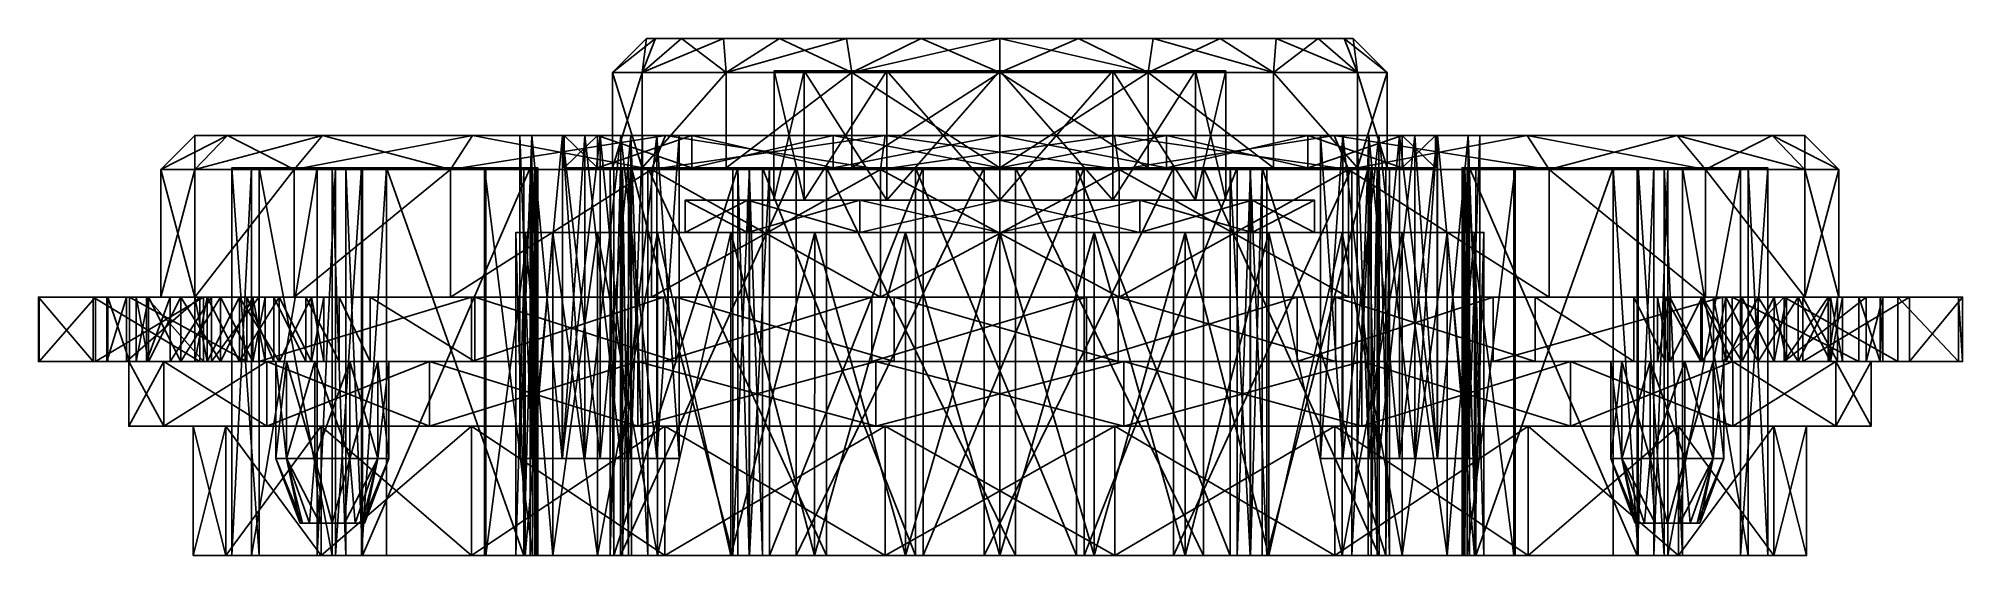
# Model space of a CAD drawing. Extents: x -29.8 to 29.8, y 13.5 to 29.5.
import ezdxf

# ---------------------------------------------------------------- set-up
doc = ezdxf.new("R2010")
doc.units = 0

msp = doc.modelspace()

# ---------------------------------------------------------------- linework, layer by layer
for points in [[(-10.95, 29.544447), (-12, 28.494448), (-11.086623, 28.494448, 4.592035)], [(-10.675549, 29.544447, -2.435502), (-12, 28.494448), (-10.95, 29.544447)], [(-11.086625, 28.494448, -4.592031), (-12, 28.494448), (-10.675549, 29.544447, -2.435502)], [(-11.086625, 28.494448, -4.592031), (-10.675549, 29.544447, -2.435502), (-9.865388, 29.544447, -4.750959)], [(-11.086625, 28.494448, -4.592031), (-9.865388, 29.544447, -4.750959), (-8.560658, 29.544447, -6.827619)], [(-11.086625, 28.494448, -4.592031), (-8.560658, 29.544447, -6.827619), (-8.485365, 28.494448, -8.485198)], [(-9.865387, 29.544447, 4.750963), (-11.086623, 28.494448, 4.592035), (-8.48536, 28.494448, 8.485203)], [(-10.675548, 29.544447, 2.435504), (-11.086623, 28.494448, 4.592035), (-9.865387, 29.544447, 4.750963)], [(-10.95, 29.544447), (-11.086623, 28.494448, 4.592035), (-10.675548, 29.544447, 2.435504)], [(-10.95, 29.544447), (-10.675548, 29.544447, 2.435504), (10.95, 29.544447)], [(10.675548, 29.544447, -2.435504), (-10.95, 29.544447), (10.95, 29.544447)], [(10.675548, 29.544447, -2.435504), (-10.675549, 29.544447, -2.435502), (-10.95, 29.544447)], [(9.865387, 29.544447, -4.750963), (-9.865388, 29.544447, -4.750959), (-10.675549, 29.544447, -2.435502)], [(10.675548, 29.544447, -2.435504), (9.865387, 29.544447, -4.750963), (-10.675549, 29.544447, -2.435502)], [(-10.675548, 29.544447, 2.435504), (10.675549, 29.544447, 2.435502), (10.95, 29.544447)], [(-10.675548, 29.544447, 2.435504), (-9.865387, 29.544447, 4.750963), (10.675549, 29.544447, 2.435502)], [(8.560656, 29.544447, -6.827622), (-8.560658, 29.544447, -6.827619), (-9.865388, 29.544447, -4.750959)], [(9.865387, 29.544447, -4.750963), (8.560656, 29.544447, -6.827622), (-9.865388, 29.544447, -4.750959)], [(-9.865387, 29.544447, 4.750963), (-8.48536, 28.494448, 8.485203), (-8.560656, 29.544447, 6.827622)], [(-9.865387, 29.544447, 4.750963), (9.865388, 29.544447, 4.750959), (10.675549, 29.544447, 2.435502)], [(-9.865387, 29.544447, 4.750963), (-8.560656, 29.544447, 6.827622), (9.865388, 29.544447, 4.750959)], [(6.828024, 29.544447, -8.560335), (-6.828027, 29.544447, -8.560333), (-8.560658, 29.544447, -6.827619)], [(-8.485365, 28.494448, -8.485198), (-8.560658, 29.544447, -6.827619), (-6.828027, 29.544447, -8.560333)], [(8.560656, 29.544447, -6.827622), (6.828024, 29.544447, -8.560335), (-8.560658, 29.544447, -6.827619)], [(-8.560656, 29.544447, 6.827622), (-8.48536, 28.494448, 8.485203), (-6.828024, 29.544447, 8.560335)], [(-8.560656, 29.544447, 6.827622), (8.560658, 29.544447, 6.827619), (9.865388, 29.544447, 4.750959)], [(-8.560656, 29.544447, 6.827622), (-6.828024, 29.544447, 8.560335), (8.560658, 29.544447, 6.827619)], [(-8.485365, 28.494448, -8.485198), (-6.828027, 29.544447, -8.560333), (-4.75139, 29.544447, -9.865181)], [(-8.485365, 28.494448, -8.485198), (-4.75139, 29.544447, -9.865181), (-4.592259, 28.494448, -11.086531)], [(-6.828024, 29.544447, 8.560335), (-8.48536, 28.494448, 8.485203), (-4.592254, 28.494448, 11.086533)], [(4.751386, 29.544447, -9.865183), (-4.75139, 29.544447, -9.865181), (-6.828027, 29.544447, -8.560333)], [(6.828024, 29.544447, -8.560335), (4.751386, 29.544447, -9.865183), (-6.828027, 29.544447, -8.560333)], [(-6.828024, 29.544447, 8.560335), (-4.592254, 28.494448, 11.086533), (-4.751386, 29.544447, 9.865183)], [(-6.828024, 29.544447, 8.560335), (6.828027, 29.544447, 8.560333), (8.560658, 29.544447, 6.827619)], [(-6.828024, 29.544447, 8.560335), (-4.751386, 29.544447, 9.865183), (6.828027, 29.544447, 8.560333)], [(2.435824, 29.544447, -10.675476), (-2.435828, 29.544447, -10.675475), (-4.75139, 29.544447, -9.865181)], [(-4.592259, 28.494448, -11.086531), (-4.75139, 29.544447, -9.865181), (-2.435828, 29.544447, -10.675475)], [(4.751386, 29.544447, -9.865183), (2.435824, 29.544447, -10.675476), (-4.75139, 29.544447, -9.865181)], [(-4.751386, 29.544447, 9.865183), (-4.592254, 28.494448, 11.086533), (-2.435824, 29.544447, 10.675476)], [(-4.751386, 29.544447, 9.865183), (4.75139, 29.544447, 9.865181), (6.828027, 29.544447, 8.560333)], [(-4.751386, 29.544447, 9.865183), (-2.435824, 29.544447, 10.675476), (4.75139, 29.544447, 9.865181)], [(-4.592259, 28.494448, -11.086531), (-2.435828, 29.544447, -10.675475), (-0.000002, 29.544447, -10.95)], [(-4.592259, 28.494448, -11.086531), (-0.000002, 29.544447, -10.95), (-0.000003, 28.494448, -12)], [(-2.435824, 29.544447, 10.675476), (-4.592254, 28.494448, 11.086533), (0.000003, 28.494448, 12)], [(2.435824, 29.544447, -10.675476), (-0.000002, 29.544447, -10.95), (-2.435828, 29.544447, -10.675475)], [(-2.435824, 29.544447, 10.675476), (0.000003, 28.494448, 12), (0.000002, 29.544447, 10.95)], [(-2.435824, 29.544447, 10.675476), (2.435828, 29.544447, 10.675475), (4.75139, 29.544447, 9.865181)], [(-2.435824, 29.544447, 10.675476), (0.000002, 29.544447, 10.95), (2.435828, 29.544447, 10.675475)], [(-0.000003, 28.494448, -12), (-0.000002, 29.544447, -10.95), (2.435824, 29.544447, -10.675476)], [(-0.000003, 28.494448, -12), (2.435824, 29.544447, -10.675476), (4.592254, 28.494448, -11.086533)], [(0.000002, 29.544447, 10.95), (0.000003, 28.494448, 12), (4.592259, 28.494448, 11.086531)], [(0.000002, 29.544447, 10.95), (4.592259, 28.494448, 11.086531), (2.435828, 29.544447, 10.675475)], [(4.592254, 28.494448, -11.086533), (2.435824, 29.544447, -10.675476), (4.751386, 29.544447, -9.865183)], [(2.435828, 29.544447, 10.675475), (4.592259, 28.494448, 11.086531), (4.75139, 29.544447, 9.865181)], [(4.592254, 28.494448, -11.086533), (4.751386, 29.544447, -9.865183), (6.828024, 29.544447, -8.560335)], [(4.592254, 28.494448, -11.086533), (6.828024, 29.544447, -8.560335), (8.48536, 28.494448, -8.485203)], [(4.75139, 29.544447, 9.865181), (4.592259, 28.494448, 11.086531), (8.485365, 28.494448, 8.485198)], [(4.75139, 29.544447, 9.865181), (8.485365, 28.494448, 8.485198), (6.828027, 29.544447, 8.560333)], [(8.48536, 28.494448, -8.485203), (6.828024, 29.544447, -8.560335), (8.560656, 29.544447, -6.827622)], [(6.828027, 29.544447, 8.560333), (8.485365, 28.494448, 8.485198), (8.560658, 29.544447, 6.827619)], [(8.48536, 28.494448, -8.485203), (8.560656, 29.544447, -6.827622), (9.865387, 29.544447, -4.750963)], [(8.48536, 28.494448, -8.485203), (9.865387, 29.544447, -4.750963), (11.086623, 28.494448, -4.592035)], [(8.560658, 29.544447, 6.827619), (8.485365, 28.494448, 8.485198), (11.086625, 28.494448, 4.592031)], [(8.560658, 29.544447, 6.827619), (11.086625, 28.494448, 4.592031), (9.865388, 29.544447, 4.750959)], [(11.086623, 28.494448, -4.592035), (9.865387, 29.544447, -4.750963), (10.675548, 29.544447, -2.435504)], [(9.865388, 29.544447, 4.750959), (11.086625, 28.494448, 4.592031), (10.675549, 29.544447, 2.435502)], [(11.086623, 28.494448, -4.592035), (10.675548, 29.544447, -2.435504), (10.95, 29.544447)], [(10.675549, 29.544447, 2.435502), (11.086625, 28.494448, 4.592031), (12, 28.494448)], [(10.675549, 29.544447, 2.435502), (12, 28.494448), (10.95, 29.544447)], [(11.086623, 28.494448, -4.592035), (10.95, 29.544447), (12, 28.494448)], [(-11.086625, 28.494448, -4.592031), (-11.086285, 25.544447, -4.592681), (-12, 25.544447)], [(-12, 28.494448), (-12, 25.544447), (-11.086285, 25.544447, 4.592681)], [(-11.086625, 28.494448, -4.592031), (-12, 25.544447), (-12, 28.494448)], [(-11.086623, 28.494448, 4.592035), (-12, 28.494448), (-11.086285, 25.544447, 4.592681)], [(-11.086625, 28.494448, -4.592031), (-8.485365, 28.494448, -8.485198), (-11.086285, 25.544447, -4.592681)], [(-8.48536, 28.494448, 8.485203), (-11.086623, 28.494448, 4.592035), (-11.086285, 25.544447, 4.592681)], [(-8.485365, 28.494448, -8.485198), (-8.485199, 25.544447, -8.485199), (-11.086285, 25.544447, -4.592681)], [(-8.48536, 28.494448, 8.485203), (-11.086285, 25.544447, 4.592681), (-8.485199, 25.544447, 8.485199)], [(-8.485365, 28.494448, -8.485198), (-4.592259, 28.494448, -11.086531), (-8.485199, 25.544447, -8.485199)], [(-4.592254, 28.494448, 11.086533), (-8.48536, 28.494448, 8.485203), (-8.485199, 25.544447, 8.485199)], [(-4.592259, 28.494448, -11.086531), (-4.592681, 25.544447, -11.086285), (-8.485199, 25.544447, -8.485199)], [(-4.592254, 28.494448, 11.086533), (-8.485199, 25.544447, 8.485199), (-4.592681, 25.544447, 11.086285)], [(-6.062178, 28.544447, 3.5), (-6.061683, 24.544447, 3.500472), (-7, 24.544447)], [(-6.999685, 28.544447), (-7, 24.544447), (-6.061683, 24.544447, -3.500472)], [(-6.062178, 28.544447, 3.5), (-7, 24.544447), (-6.999685, 28.544447)], [(-6.999685, 28.544447), (-6.061683, 24.544447, -3.500472), (-6.062178, 28.544447, -3.5)], [(-6.062178, 28.544447, 3.5), (-6.999685, 28.544447), (-6.062178, 28.544447, -3.5)], [(-3.499843, 28.544447, 6.061905), (-6.061683, 24.544447, 3.500472), (-6.062178, 28.544447, 3.5)], [(-6.062178, 28.544447, -3.5), (-6.061683, 24.544447, -3.500472), (-3.500472, 24.544447, -6.061683)], [(-6.062178, 28.544447, -3.5), (-3.500472, 24.544447, -6.061683), (-3.499843, 28.544447, -6.061905)], [(-6.062178, 28.544447, 3.5), (-6.062178, 28.544447, -3.5), (-3.499843, 28.544447, -6.061905)], [(-3.499843, 28.544447, 6.061905), (-6.062178, 28.544447, 3.5), (-3.499843, 28.544447, -6.061905)], [(-3.499843, 28.544447, 6.061905), (-3.500472, 24.544447, 6.061683), (-6.061683, 24.544447, 3.500472)], [(-0.000003, 28.494448, -12), (0, 25.544447, -12), (-4.592681, 25.544447, -11.086285)], [(-4.592259, 28.494448, -11.086531), (-0.000003, 28.494448, -12), (-4.592681, 25.544447, -11.086285)], [(-4.592254, 28.494448, 11.086533), (-4.592681, 25.544447, 11.086285), (0, 25.544447, 12)], [(0.000003, 28.494448, 12), (-4.592254, 28.494448, 11.086533), (0, 25.544447, 12)], [(-3.499843, 28.544447, -6.061905), (-3.500472, 24.544447, -6.061683), (0, 24.544447, -7)], [(0, 28.544447, 7), (0, 24.544447, 7), (-3.500472, 24.544447, 6.061683)], [(0, 28.544447, 7), (-3.500472, 24.544447, 6.061683), (-3.499843, 28.544447, 6.061905)], [(-3.499843, 28.544447, -6.061905), (0, 24.544447, -7), (0, 28.544447, -7)], [(-3.499843, 28.544447, 6.061905), (-3.499843, 28.544447, -6.061905), (0, 28.544447, -7)], [(0, 28.544447, 7), (-3.499843, 28.544447, 6.061905), (0, 28.544447, -7)], [(-0.000003, 28.494448, -12), (4.592254, 28.494448, -11.086533), (0, 25.544447, -12)], [(0, 28.544447, -7), (0, 24.544447, -7), (3.500472, 24.544447, -6.061683)], [(3.499843, 28.544447, -6.061905), (0, 28.544447, -7), (3.500472, 24.544447, -6.061683)], [(3.499843, 28.544447, 6.061905), (3.500472, 24.544447, 6.061683), (0, 24.544447, 7)], [(3.499843, 28.544447, 6.061905), (0, 24.544447, 7), (0, 28.544447, 7)], [(3.499843, 28.544447, -6.061905), (0, 28.544447, 7), (0, 28.544447, -7)], [(3.499843, 28.544447, -6.061905), (3.499843, 28.544447, 6.061905), (0, 28.544447, 7)], [(4.592254, 28.494448, -11.086533), (4.592681, 25.544447, -11.086285), (0, 25.544447, -12)], [(0.000003, 28.494448, 12), (0, 25.544447, 12), (4.592681, 25.544447, 11.086285)], [(4.592259, 28.494448, 11.086531), (0.000003, 28.494448, 12), (4.592681, 25.544447, 11.086285)], [(3.499843, 28.544447, -6.061905), (3.500472, 24.544447, -6.061683), (6.061683, 24.544447, -3.500472)], [(3.499843, 28.544447, -6.061905), (6.061683, 24.544447, -3.500472), (6.062178, 28.544447, -3.5)], [(6.062178, 28.544447, 3.5), (3.500472, 24.544447, 6.061683), (3.499843, 28.544447, 6.061905)], [(6.062178, 28.544447, -3.5), (6.062178, 28.544447, 3.5), (3.499843, 28.544447, 6.061905)], [(3.499843, 28.544447, -6.061905), (6.062178, 28.544447, -3.5), (3.499843, 28.544447, 6.061905)], [(6.062178, 28.544447, 3.5), (6.061683, 24.544447, 3.500472), (3.500472, 24.544447, 6.061683)], [(4.592254, 28.494448, -11.086533), (8.485199, 25.544447, -8.485199), (4.592681, 25.544447, -11.086285)], [(4.592254, 28.494448, -11.086533), (8.48536, 28.494448, -8.485203), (8.485199, 25.544447, -8.485199)], [(4.592259, 28.494448, 11.086531), (4.592681, 25.544447, 11.086285), (8.485199, 25.544447, 8.485199)], [(8.485365, 28.494448, 8.485198), (4.592259, 28.494448, 11.086531), (8.485199, 25.544447, 8.485199)], [(6.062178, 28.544447, -3.5), (6.061683, 24.544447, -3.500472), (7, 24.544447)], [(6.999685, 28.544447), (7, 24.544447), (6.061683, 24.544447, 3.500472)], [(6.999685, 28.544447), (6.061683, 24.544447, 3.500472), (6.062178, 28.544447, 3.5)], [(6.062178, 28.544447, -3.5), (7, 24.544447), (6.999685, 28.544447)], [(6.062178, 28.544447, -3.5), (6.999685, 28.544447), (6.062178, 28.544447, 3.5)], [(8.48536, 28.494448, -8.485203), (11.086285, 25.544447, -4.592681), (8.485199, 25.544447, -8.485199)], [(8.485365, 28.494448, 8.485198), (8.485199, 25.544447, 8.485199), (11.086285, 25.544447, 4.592681)], [(8.48536, 28.494448, -8.485203), (11.086623, 28.494448, -4.592035), (11.086285, 25.544447, -4.592681)], [(11.086625, 28.494448, 4.592031), (8.485365, 28.494448, 8.485198), (11.086285, 25.544447, 4.592681)], [(12, 28.494448), (12, 25.544447), (11.086285, 25.544447, -4.592681)], [(11.086625, 28.494448, 4.592031), (11.086285, 25.544447, 4.592681), (12, 25.544447)], [(11.086623, 28.494448, -4.592035), (12, 28.494448), (11.086285, 25.544447, -4.592681)], [(12, 28.494448), (11.086625, 28.494448, 4.592031), (12, 25.544447)], [(-24.950001, 26.544447), (-26, 25.494448), (-24.946917, 25.494448, 7.324709)], [(-23.939445, 26.544447, -7.028902), (-26, 25.494448), (-24.950001, 26.544447)], [(-24.946917, 25.494448, -7.324708), (-26, 25.494448), (-23.939445, 26.544447, -7.028902)], [(-24.950001, 26.544447), (-24.946917, 25.494448, 7.324709), (-23.939445, 26.544447, 7.028903)], [(-24.950001, 26.544447), (-13.5, 26.544447), (-12.472175, 26.544447, -5.166653)], [(-23.939445, 26.544447, -7.028902), (-24.950001, 26.544447), (-12.472175, 26.544447, -5.166653)], [(-24.950001, 26.544447), (-23.939445, 26.544447, 7.028903), (-13.5, 26.544447)], [(-23.939445, 26.544447, 7.028903), (-24.946917, 25.494448, 7.324709), (-21.872793, 25.494448, 14.056348)], [(-24.946917, 25.494448, -7.324708), (-23.939445, 26.544447, -7.028902), (-20.98947, 26.544447, -13.488686)], [(-24.946917, 25.494448, -7.324708), (-20.98947, 26.544447, -13.488686), (-21.872795, 25.494448, -14.056346)], [(-23.939445, 26.544447, 7.028903), (-21.872793, 25.494448, 14.056348), (-20.98947, 26.544447, 13.488688)], [(-23.939445, 26.544447, -7.028902), (-12.472175, 26.544447, -5.166653), (-9.545517, 26.544447, -9.546278)], [(-12.386242, 26.544447, -9.938406), (-23.939445, 26.544447, -7.028902), (-9.545517, 26.544447, -9.546278)], [(-23.939445, 26.544447, 7.028903), (-12.472175, 26.544447, 5.166653), (-13.5, 26.544447)], [(-23.939445, 26.544447, 7.028903), (-9.545517, 26.544447, 9.546278), (-12.472175, 26.544447, 5.166653)], [(-23.939445, 26.544447, 7.028903), (-20.98947, 26.544447, 13.488688), (-9.545517, 26.544447, 9.546278)], [(-14.509966, 26.544447, -12.861959), (-20.98947, 26.544447, -13.488686), (-23.939445, 26.544447, -7.028902)], [(-14.509966, 26.544447, -10.629045), (-14.872828, 26.544447, -11.745502), (-23.939445, 26.544447, -7.028902)], [(-14.509966, 26.544447, -12.861959), (-23.939445, 26.544447, -7.028902), (-14.872828, 26.544447, -11.745502)], [(-13.559413, 26.544447, -9.938406), (-14.509966, 26.544447, -10.629045), (-23.939445, 26.544447, -7.028902)], [(-12.386242, 26.544447, -9.938406), (-13.559413, 26.544447, -9.938406), (-23.939445, 26.544447, -7.028902)], [(-21.872795, 25.494448, -14.056346), (-20.98947, 26.544447, -13.488686), (-16.339006, 26.544447, -18.855751)], [(-21.872795, 25.494448, -14.056346), (-16.339006, 26.544447, -18.855751), (-17.026619, 25.494448, -19.649281)], [(-20.98947, 26.544447, 13.488688), (-21.872793, 25.494448, 14.056348), (-17.026619, 25.494448, 19.649282)], [(-20.98947, 26.544447, 13.488688), (-17.026619, 25.494448, 19.649282), (-16.339005, 26.544447, 18.855753)], [(-11.745502, 26.544447, 11.072827), (-9.545517, 26.544447, 9.546278), (-20.98947, 26.544447, 13.488688)], [(-13.552597, 26.544447, 13.559413), (-20.98947, 26.544447, 13.488688), (-16.339005, 26.544447, 18.855753)], [(-12.861959, 26.544447, 11.435689), (-11.745502, 26.544447, 11.072827), (-20.98947, 26.544447, 13.488688)], [(-13.552597, 26.544447, 12.386242), (-12.861959, 26.544447, 11.435689), (-20.98947, 26.544447, 13.488688)], [(-13.552597, 26.544447, 13.559413), (-13.552597, 26.544447, 12.386242), (-20.98947, 26.544447, 13.488688)], [(16.339005, 26.544447, -18.855753), (-16.339006, 26.544447, -18.855751), (-20.98947, 26.544447, -13.488686)], [(11.745502, 26.544447, -14.872828), (16.339005, 26.544447, -18.855753), (-20.98947, 26.544447, -13.488686)], [(-14.509966, 26.544447, -12.861959), (-13.559413, 26.544447, -13.552597), (-20.98947, 26.544447, -13.488686)], [(10.629045, 26.544447, -14.509966), (-20.98947, 26.544447, -13.488686), (-13.559413, 26.544447, -13.552597)], [(10.629045, 26.544447, -14.509966), (11.745502, 26.544447, -14.872828), (-20.98947, 26.544447, -13.488686)], [(-16.339005, 26.544447, 18.855753), (-17.026619, 25.494448, 19.649282), (-10.800982, 25.494448, 23.650345)], [(-17.026619, 25.494448, -19.649281), (-16.339006, 26.544447, -18.855751), (-10.364791, 26.544447, -22.695234)], [(-17.026619, 25.494448, -19.649281), (-10.364791, 26.544447, -22.695234), (-10.800983, 25.494448, -23.650343)], [(10.364788, 26.544447, -22.695234), (-10.364791, 26.544447, -22.695234), (-16.339006, 26.544447, -18.855751)], [(16.339005, 26.544447, -18.855753), (10.364788, 26.544447, -22.695234), (-16.339006, 26.544447, -18.855751)], [(-16.339005, 26.544447, 18.855753), (-10.800982, 25.494448, 23.650345), (-10.364788, 26.544447, 22.695234)], [(-16.339005, 26.544447, 18.855753), (16.339006, 26.544447, 18.855751), (20.98947, 26.544447, 13.488686)], [(-11.745502, 26.544447, 14.872828), (-16.339005, 26.544447, 18.855753), (20.98947, 26.544447, 13.488686)], [(-16.339005, 26.544447, 18.855753), (-10.364788, 26.544447, 22.695234), (16.339006, 26.544447, 18.855751)], [(-12.861959, 26.544447, 14.509966), (-16.339005, 26.544447, 18.855753), (-11.745502, 26.544447, 14.872828)], [(-12.861959, 26.544447, 14.509966), (-13.552597, 26.544447, 13.559413), (-16.339005, 26.544447, 18.855753)], [(-14.872828, 16.544447, -11.745502), (-14.872828, 26.544447, -11.745502), (-14.509966, 26.544447, -10.629045)], [(-14.510281, 16.544447, -12.861648), (-14.509966, 26.544447, -12.861959), (-14.872828, 26.544447, -11.745502)], [(-14.510281, 16.544447, -12.861648), (-14.872828, 26.544447, -11.745502), (-14.872828, 16.544447, -11.745502)], [(-14.510281, 16.544447, -10.629355), (-14.872828, 16.544447, -11.745502), (-14.509966, 26.544447, -10.629045)], [(-14.510281, 16.544447, -10.629355), (-14.509966, 26.544447, -10.629045), (-13.559413, 26.544447, -9.938406)], [(-14.510281, 16.544447, -10.629355), (-13.559413, 26.544447, -9.938406), (-13.560215, 16.544447, -9.938863)], [(-13.560215, 16.544447, -13.552141), (-14.509966, 26.544447, -12.861959), (-14.510281, 16.544447, -12.861648)], [(-13.560215, 16.544447, -13.552141), (-13.559413, 26.544447, -13.552597), (-14.509966, 26.544447, -12.861959)], [(-13.560215, 16.544447, -9.938863), (-13.559413, 26.544447, -9.938406), (-12.386242, 26.544447, -9.938406)], [(-13.560215, 16.544447, -9.938863), (-12.386242, 26.544447, -9.938406), (-12.38544, 16.544447, -9.938863)], [(-12.38544, 16.544447, -13.552141), (-13.559413, 26.544447, -13.552597), (-13.560215, 16.544447, -13.552141)], [(-12.38544, 16.544447, -13.552141), (-12.386242, 26.544447, -13.552597), (-13.559413, 26.544447, -13.552597)], [(10.629045, 26.544447, -14.509966), (-13.559413, 26.544447, -13.552597), (-12.386242, 26.544447, -13.552597)], [(-12.861648, 16.544447, 11.435375), (-12.861959, 26.544447, 11.435689), (-13.552597, 26.544447, 12.386242)], [(-13.552141, 16.544447, 12.38544), (-13.552597, 26.544447, 12.386242), (-13.552597, 26.544447, 13.559413)], [(-12.861648, 16.544447, 11.435375), (-13.552597, 26.544447, 12.386242), (-13.552141, 16.544447, 12.38544)], [(-13.552141, 16.544447, 13.560215), (-13.552597, 26.544447, 13.559413), (-12.861959, 26.544447, 14.509966)], [(-13.552141, 16.544447, 12.38544), (-13.552597, 26.544447, 13.559413), (-13.552141, 16.544447, 13.560215)], [(-13.552141, 16.544447, 13.560215), (-12.861959, 26.544447, 14.509966), (-12.861648, 16.544447, 14.510281)], [(-12.472175, 25.544447, -5.166653), (-12.472175, 26.544447, -5.166653), (-13.5, 26.544447)], [(-13.5, 25.544447), (-13.5, 26.544447), (-12.472175, 26.544447, 5.166653)], [(-12.472175, 25.544447, -5.166653), (-13.5, 26.544447), (-13.5, 25.544447)], [(-12.472175, 25.544447, 5.166653), (-13.5, 25.544447), (-12.472175, 26.544447, 5.166653)], [(-12.861648, 16.544447, 14.510281), (-12.861959, 26.544447, 14.509966), (-11.745502, 26.544447, 14.872828)], [(-11.745502, 16.544447, 11.072827), (-11.745502, 26.544447, 11.072827), (-12.861959, 26.544447, 11.435689)], [(-11.745502, 16.544447, 11.072827), (-12.861959, 26.544447, 11.435689), (-12.861648, 16.544447, 11.435375)], [(-12.861648, 16.544447, 14.510281), (-11.745502, 26.544447, 14.872828), (-11.745502, 16.544447, 14.872828)], [(-9.545517, 25.544447, -9.546278), (-9.545517, 26.544447, -9.546278), (-12.472175, 26.544447, -5.166653)], [(-9.545517, 25.544447, -9.546278), (-12.472175, 26.544447, -5.166653), (-12.472175, 25.544447, -5.166653)], [(-12.472175, 25.544447, 5.166653), (-12.472175, 26.544447, 5.166653), (-9.545517, 26.544447, 9.546278)], [(-9.545517, 25.544447, 9.546278), (-12.472175, 25.544447, 5.166653), (-9.545517, 26.544447, 9.546278)], [(-12.386242, 26.544447, -13.552597), (-11.435689, 26.544447, -12.861959), (0, 26.544447, -13.49989)], [(9.938406, 26.544447, -13.559413), (-12.386242, 26.544447, -13.552597), (0, 26.544447, -13.49989)], [(-12.386242, 26.544447, -9.938406), (-9.545517, 26.544447, -9.546278), (-5.165878, 26.544447, -12.472413)], [(-11.435689, 26.544447, -10.629045), (-12.386242, 26.544447, -9.938406), (-5.165878, 26.544447, -12.472413)], [(-12.38544, 16.544447, -9.938863), (-12.386242, 26.544447, -9.938406), (-11.435689, 26.544447, -10.629045)], [(-11.435375, 16.544447, -12.861648), (-11.435689, 26.544447, -12.861959), (-12.386242, 26.544447, -13.552597)], [(-12.386242, 26.544447, -13.552597), (9.938406, 26.544447, -13.559413), (10.629045, 26.544447, -14.509966)], [(-11.435375, 16.544447, -12.861648), (-12.386242, 26.544447, -13.552597), (-12.38544, 16.544447, -13.552141)], [(-12.38544, 16.544447, -9.938863), (-11.435689, 26.544447, -10.629045), (-11.435375, 16.544447, -10.629355)], [(-11.745502, 26.544447, 11.072827), (-10.629045, 26.544447, 11.435689), (-9.545517, 26.544447, 9.546278)], [(-10.629045, 26.544447, 14.509966), (-11.745502, 26.544447, 14.872828), (20.98947, 26.544447, 13.488686)], [(-11.745502, 16.544447, 14.872828), (-11.745502, 26.544447, 14.872828), (-10.629045, 26.544447, 14.509966)], [(-10.629355, 16.544447, 14.510281), (-11.745502, 16.544447, 14.872828), (-10.629045, 26.544447, 14.509966)], [(-10.629355, 16.544447, 11.435375), (-10.629045, 26.544447, 11.435689), (-11.745502, 26.544447, 11.072827)], [(-10.629355, 16.544447, 11.435375), (-11.745502, 26.544447, 11.072827), (-11.745502, 16.544447, 11.072827)], [(-11.435689, 26.544447, -12.861959), (-5.165878, 26.544447, -12.472413), (0, 26.544447, -13.49989)], [(-11.072827, 26.544447, -11.745502), (-11.435689, 26.544447, -10.629045), (-5.165878, 26.544447, -12.472413)], [(-11.435689, 26.544447, -12.861959), (-11.072827, 26.544447, -11.745502), (-5.165878, 26.544447, -12.472413)], [(-11.435375, 16.544447, -10.629355), (-11.435689, 26.544447, -10.629045), (-11.072827, 26.544447, -11.745502)], [(-11.072827, 16.544447, -11.745502), (-11.072827, 26.544447, -11.745502), (-11.435689, 26.544447, -12.861959)], [(-11.072827, 16.544447, -11.745502), (-11.435689, 26.544447, -12.861959), (-11.435375, 16.544447, -12.861648)], [(-11.435375, 16.544447, -10.629355), (-11.072827, 26.544447, -11.745502), (-11.072827, 16.544447, -11.745502)], [(-10.800983, 25.494448, -23.650343), (-10.364791, 26.544447, -22.695234), (-3.550827, 26.544447, -24.696035)], [(-10.800983, 25.494448, -23.650343), (-3.550827, 26.544447, -24.696035), (-3.70026, 25.494448, -25.735348)], [(-10.364788, 26.544447, 22.695234), (-10.800982, 25.494448, 23.650345), (-3.700258, 25.494448, 25.735348)], [(-10.629355, 16.544447, 14.510281), (-10.629045, 26.544447, 14.509966), (-9.938406, 26.544447, 13.559413)], [(-10.629355, 16.544447, 14.510281), (-9.938406, 26.544447, 13.559413), (-9.938863, 16.544447, 13.560215)], [(-9.938863, 16.544447, 12.38544), (-10.629045, 26.544447, 11.435689), (-10.629355, 16.544447, 11.435375)], [(-10.629045, 26.544447, 11.435689), (-9.938406, 26.544447, 12.386242), (-9.545517, 26.544447, 9.546278)], [(-10.629045, 26.544447, 14.509966), (20.98947, 26.544447, 13.488686), (13.559413, 26.544447, 13.552597)], [(12.386242, 26.544447, 13.552597), (-9.938406, 26.544447, 13.559413), (-10.629045, 26.544447, 14.509966)], [(-10.629045, 26.544447, 14.509966), (13.559413, 26.544447, 13.552597), (12.386242, 26.544447, 13.552597)], [(-9.938863, 16.544447, 12.38544), (-9.938406, 26.544447, 12.386242), (-10.629045, 26.544447, 11.435689)], [(3.550824, 26.544447, -24.696035), (-3.550827, 26.544447, -24.696035), (-10.364791, 26.544447, -22.695234)], [(10.364788, 26.544447, -22.695234), (3.550824, 26.544447, -24.696035), (-10.364791, 26.544447, -22.695234)], [(-10.364788, 26.544447, 22.695234), (-3.700258, 25.494448, 25.735348), (-3.550824, 26.544447, 24.696035)], [(-10.364788, 26.544447, 22.695234), (10.364791, 26.544447, 22.695234), (16.339006, 26.544447, 18.855751)], [(-10.364788, 26.544447, 22.695234), (-3.550824, 26.544447, 24.696035), (10.364791, 26.544447, 22.695234)], [(-9.938863, 16.544447, 13.560215), (-9.938406, 26.544447, 13.559413), (-9.938406, 26.544447, 12.386242)], [(-9.938863, 16.544447, 13.560215), (-9.938406, 26.544447, 12.386242), (-9.938863, 16.544447, 12.38544)], [(-9.938406, 26.544447, 12.386242), (-5.165878, 26.544447, 12.472413), (-9.545517, 26.544447, 9.546278)], [(-9.938406, 26.544447, 13.559413), (0, 26.544447, 13.49989), (-5.165878, 26.544447, 12.472413)], [(-9.938406, 26.544447, 12.386242), (-9.938406, 26.544447, 13.559413), (-5.165878, 26.544447, 12.472413)], [(-9.938406, 26.544447, 13.559413), (12.386242, 26.544447, 13.552597), (0, 26.544447, 13.49989)], [(-5.165878, 25.544447, -12.472413), (-5.165878, 26.544447, -12.472413), (-9.545517, 26.544447, -9.546278)], [(-5.165878, 25.544447, -12.472413), (-9.545517, 26.544447, -9.546278), (-9.545517, 25.544447, -9.546278)], [(-9.545517, 25.544447, 9.546278), (-9.545517, 26.544447, 9.546278), (-5.165878, 26.544447, 12.472413)], [(-5.165878, 25.544447, 12.472413), (-9.545517, 25.544447, 9.546278), (-5.165878, 26.544447, 12.472413)], [(0, 25.544447, -13.49989), (0, 26.544447, -13.49989), (-5.165878, 26.544447, -12.472413)], [(0, 25.544447, -13.49989), (-5.165878, 26.544447, -12.472413), (-5.165878, 25.544447, -12.472413)], [(-5.165878, 25.544447, 12.472413), (-5.165878, 26.544447, 12.472413), (0, 26.544447, 13.49989)], [(0, 25.544447, 13.49989), (-5.165878, 25.544447, 12.472413), (0, 26.544447, 13.49989)], [(-3.70026, 25.494448, -25.735348), (-3.550827, 26.544447, -24.696035), (3.550824, 26.544447, -24.696035)], [(-3.70026, 25.494448, -25.735348), (3.550824, 26.544447, -24.696035), (3.700258, 25.494448, -25.735348)], [(-3.550824, 26.544447, 24.696035), (-3.700258, 25.494448, 25.735348), (3.70026, 25.494448, 25.735348)], [(-3.550824, 26.544447, 24.696035), (3.70026, 25.494448, 25.735348), (3.550827, 26.544447, 24.696035)], [(-3.550824, 26.544447, 24.696035), (3.550827, 26.544447, 24.696035), (10.364791, 26.544447, 22.695234)], [(9.938406, 26.544447, -13.559413), (0, 26.544447, -13.49989), (5.165878, 26.544447, -12.472413)], [(5.165878, 25.544447, -12.472413), (5.165878, 26.544447, -12.472413), (0, 26.544447, -13.49989)], [(5.165878, 25.544447, -12.472413), (0, 26.544447, -13.49989), (0, 25.544447, -13.49989)], [(11.435689, 26.544447, 12.861959), (5.165878, 26.544447, 12.472413), (0, 26.544447, 13.49989)], [(0, 25.544447, 13.49989), (0, 26.544447, 13.49989), (5.165878, 26.544447, 12.472413)], [(12.386242, 26.544447, 13.552597), (11.435689, 26.544447, 12.861959), (0, 26.544447, 13.49989)], [(5.165878, 25.544447, 12.472413), (0, 25.544447, 13.49989), (5.165878, 26.544447, 12.472413)], [(3.700258, 25.494448, -25.735348), (3.550824, 26.544447, -24.696035), (10.364788, 26.544447, -22.695234)], [(3.550827, 26.544447, 24.696035), (3.70026, 25.494448, 25.735348), (10.800983, 25.494448, 23.650343)], [(3.550827, 26.544447, 24.696035), (10.800983, 25.494448, 23.650343), (10.364791, 26.544447, 22.695234)], [(3.700258, 25.494448, -25.735348), (10.364788, 26.544447, -22.695234), (10.800982, 25.494448, -23.650345)], [(9.938406, 26.544447, -12.386242), (5.165878, 26.544447, -12.472413), (9.545517, 26.544447, -9.546278)], [(9.545517, 25.544447, -9.546278), (9.545517, 26.544447, -9.546278), (5.165878, 26.544447, -12.472413)], [(9.938406, 26.544447, -12.386242), (9.938406, 26.544447, -13.559413), (5.165878, 26.544447, -12.472413)], [(9.545517, 25.544447, -9.546278), (5.165878, 26.544447, -12.472413), (5.165878, 25.544447, -12.472413)], [(12.386242, 26.544447, 9.938406), (9.545517, 26.544447, 9.546278), (5.165878, 26.544447, 12.472413)], [(5.165878, 25.544447, 12.472413), (5.165878, 26.544447, 12.472413), (9.545517, 26.544447, 9.546278)], [(11.435689, 26.544447, 10.629045), (12.386242, 26.544447, 9.938406), (5.165878, 26.544447, 12.472413)], [(11.072827, 26.544447, 11.745502), (11.435689, 26.544447, 10.629045), (5.165878, 26.544447, 12.472413)], [(11.435689, 26.544447, 12.861959), (11.072827, 26.544447, 11.745502), (5.165878, 26.544447, 12.472413)], [(9.545517, 25.544447, 9.546278), (5.165878, 25.544447, 12.472413), (9.545517, 26.544447, 9.546278)], [(23.939445, 26.544447, -7.028903), (9.545517, 26.544447, -9.546278), (12.472175, 26.544447, -5.166653)], [(12.472175, 25.544447, -5.166653), (12.472175, 26.544447, -5.166653), (9.545517, 26.544447, -9.546278)], [(23.939445, 26.544447, -7.028903), (20.98947, 26.544447, -13.488688), (9.545517, 26.544447, -9.546278)], [(11.745502, 26.544447, -11.072827), (9.545517, 26.544447, -9.546278), (20.98947, 26.544447, -13.488688)], [(10.629045, 26.544447, -11.435689), (9.938406, 26.544447, -12.386242), (9.545517, 26.544447, -9.546278)], [(11.745502, 26.544447, -11.072827), (10.629045, 26.544447, -11.435689), (9.545517, 26.544447, -9.546278)], [(12.472175, 25.544447, -5.166653), (9.545517, 26.544447, -9.546278), (9.545517, 25.544447, -9.546278)], [(23.939445, 26.544447, 7.028902), (12.472175, 26.544447, 5.166653), (9.545517, 26.544447, 9.546278)], [(9.545517, 25.544447, 9.546278), (9.545517, 26.544447, 9.546278), (12.472175, 26.544447, 5.166653)], [(12.386242, 26.544447, 9.938406), (23.939445, 26.544447, 7.028902), (9.545517, 26.544447, 9.546278)], [(12.472175, 25.544447, 5.166653), (9.545517, 25.544447, 9.546278), (12.472175, 26.544447, 5.166653)], [(10.629355, 16.544447, -14.510281), (10.629045, 26.544447, -14.509966), (9.938406, 26.544447, -13.559413)], [(9.938863, 16.544447, -13.560215), (9.938406, 26.544447, -13.559413), (9.938406, 26.544447, -12.386242)], [(10.629355, 16.544447, -14.510281), (9.938406, 26.544447, -13.559413), (9.938863, 16.544447, -13.560215)], [(9.938863, 16.544447, -12.38544), (9.938406, 26.544447, -12.386242), (10.629045, 26.544447, -11.435689)], [(9.938863, 16.544447, -13.560215), (9.938406, 26.544447, -12.386242), (9.938863, 16.544447, -12.38544)], [(9.938863, 16.544447, -12.38544), (10.629045, 26.544447, -11.435689), (10.629355, 16.544447, -11.435375)], [(10.800982, 25.494448, -23.650345), (10.364788, 26.544447, -22.695234), (16.339005, 26.544447, -18.855753)], [(10.364791, 26.544447, 22.695234), (10.800983, 25.494448, 23.650343), (17.026619, 25.494448, 19.649281)], [(10.364791, 26.544447, 22.695234), (17.026619, 25.494448, 19.649281), (16.339006, 26.544447, 18.855751)], [(11.745502, 16.544447, -14.872828), (11.745502, 26.544447, -14.872828), (10.629045, 26.544447, -14.509966)], [(10.629355, 16.544447, -14.510281), (11.745502, 16.544447, -14.872828), (10.629045, 26.544447, -14.509966)], [(10.629355, 16.544447, -11.435375), (10.629045, 26.544447, -11.435689), (11.745502, 26.544447, -11.072827)], [(10.629355, 16.544447, -11.435375), (11.745502, 26.544447, -11.072827), (11.745502, 16.544447, -11.072827)], [(10.800982, 25.494448, -23.650345), (16.339005, 26.544447, -18.855753), (17.026619, 25.494448, -19.649282)], [(11.435375, 16.544447, 10.629355), (11.435689, 26.544447, 10.629045), (11.072827, 26.544447, 11.745502)], [(11.072827, 16.544447, 11.745502), (11.072827, 26.544447, 11.745502), (11.435689, 26.544447, 12.861959)], [(11.435375, 16.544447, 10.629355), (11.072827, 26.544447, 11.745502), (11.072827, 16.544447, 11.745502)], [(11.072827, 16.544447, 11.745502), (11.435689, 26.544447, 12.861959), (11.435375, 16.544447, 12.861648)], [(12.38544, 16.544447, 9.938863), (11.435689, 26.544447, 10.629045), (11.435375, 16.544447, 10.629355)], [(11.435375, 16.544447, 12.861648), (11.435689, 26.544447, 12.861959), (12.386242, 26.544447, 13.552597)], [(11.435375, 16.544447, 12.861648), (12.386242, 26.544447, 13.552597), (12.38544, 16.544447, 13.552141)], [(12.38544, 16.544447, 9.938863), (12.386242, 26.544447, 9.938406), (11.435689, 26.544447, 10.629045)], [(12.861959, 26.544447, -14.509966), (16.339005, 26.544447, -18.855753), (11.745502, 26.544447, -14.872828)], [(12.861959, 26.544447, -11.435689), (11.745502, 26.544447, -11.072827), (20.98947, 26.544447, -13.488688)], [(12.861648, 16.544447, -14.510281), (12.861959, 26.544447, -14.509966), (11.745502, 26.544447, -14.872828)], [(12.861648, 16.544447, -14.510281), (11.745502, 26.544447, -14.872828), (11.745502, 16.544447, -14.872828)], [(11.745502, 16.544447, -11.072827), (11.745502, 26.544447, -11.072827), (12.861959, 26.544447, -11.435689)], [(11.745502, 16.544447, -11.072827), (12.861959, 26.544447, -11.435689), (12.861648, 16.544447, -11.435375)], [(13.560215, 16.544447, 9.938863), (12.386242, 26.544447, 9.938406), (12.38544, 16.544447, 9.938863)], [(12.38544, 16.544447, 13.552141), (12.386242, 26.544447, 13.552597), (13.559413, 26.544447, 13.552597)], [(12.38544, 16.544447, 13.552141), (13.559413, 26.544447, 13.552597), (13.560215, 16.544447, 13.552141)], [(12.386242, 26.544447, 9.938406), (13.559413, 26.544447, 9.938406), (23.939445, 26.544447, 7.028902)], [(13.560215, 16.544447, 9.938863), (13.559413, 26.544447, 9.938406), (12.386242, 26.544447, 9.938406)], [(23.939445, 26.544447, -7.028903), (12.472175, 26.544447, -5.166653), (13.5, 26.544447)], [(13.5, 25.544447), (13.5, 26.544447), (12.472175, 26.544447, -5.166653)], [(24.950001, 26.544447), (13.5, 26.544447), (12.472175, 26.544447, 5.166653)], [(12.472175, 25.544447, 5.166653), (12.472175, 26.544447, 5.166653), (13.5, 26.544447)], [(13.5, 25.544447), (12.472175, 25.544447, 5.166653), (13.5, 26.544447)], [(12.472175, 25.544447, -5.166653), (13.5, 25.544447), (12.472175, 26.544447, -5.166653)], [(23.939445, 26.544447, 7.028902), (24.950001, 26.544447), (12.472175, 26.544447, 5.166653)], [(12.861648, 16.544447, -11.435375), (12.861959, 26.544447, -11.435689), (13.552597, 26.544447, -12.386242)], [(12.861648, 16.544447, -11.435375), (13.552597, 26.544447, -12.386242), (13.552141, 16.544447, -12.38544)], [(13.552141, 16.544447, -13.560215), (12.861959, 26.544447, -14.509966), (12.861648, 16.544447, -14.510281)], [(12.861959, 26.544447, -14.509966), (13.552597, 26.544447, -13.559413), (16.339005, 26.544447, -18.855753)], [(13.552597, 26.544447, -12.386242), (12.861959, 26.544447, -11.435689), (20.98947, 26.544447, -13.488688)], [(13.552141, 16.544447, -13.560215), (13.552597, 26.544447, -13.559413), (12.861959, 26.544447, -14.509966)], [(23.939445, 26.544447, -7.028903), (13.5, 26.544447), (24.950001, 26.544447)], [(13.552141, 16.544447, -12.38544), (13.552597, 26.544447, -12.386242), (13.552597, 26.544447, -13.559413)], [(13.552141, 16.544447, -12.38544), (13.552597, 26.544447, -13.559413), (13.552141, 16.544447, -13.560215)], [(13.552597, 26.544447, -13.559413), (20.98947, 26.544447, -13.488688), (16.339005, 26.544447, -18.855753)], [(13.552597, 26.544447, -13.559413), (13.552597, 26.544447, -12.386242), (20.98947, 26.544447, -13.488688)], [(13.559413, 26.544447, 9.938406), (14.509966, 26.544447, 10.629045), (23.939445, 26.544447, 7.028902)], [(14.509966, 26.544447, 12.861959), (13.559413, 26.544447, 13.552597), (20.98947, 26.544447, 13.488686)], [(14.510281, 16.544447, 10.629355), (14.509966, 26.544447, 10.629045), (13.559413, 26.544447, 9.938406)], [(14.510281, 16.544447, 10.629355), (13.559413, 26.544447, 9.938406), (13.560215, 16.544447, 9.938863)], [(13.560215, 16.544447, 13.552141), (13.559413, 26.544447, 13.552597), (14.509966, 26.544447, 12.861959)], [(13.560215, 16.544447, 13.552141), (14.509966, 26.544447, 12.861959), (14.510281, 16.544447, 12.861648)], [(14.509966, 26.544447, 12.861959), (20.98947, 26.544447, 13.488686), (23.939445, 26.544447, 7.028902)], [(14.509966, 26.544447, 10.629045), (14.872828, 26.544447, 11.745502), (23.939445, 26.544447, 7.028902)], [(14.509966, 26.544447, 12.861959), (23.939445, 26.544447, 7.028902), (14.872828, 26.544447, 11.745502)], [(14.872828, 16.544447, 11.745502), (14.872828, 26.544447, 11.745502), (14.509966, 26.544447, 10.629045)], [(14.510281, 16.544447, 12.861648), (14.509966, 26.544447, 12.861959), (14.872828, 26.544447, 11.745502)], [(14.510281, 16.544447, 10.629355), (14.872828, 16.544447, 11.745502), (14.509966, 26.544447, 10.629045)], [(14.510281, 16.544447, 12.861648), (14.872828, 26.544447, 11.745502), (14.872828, 16.544447, 11.745502)], [(17.026619, 25.494448, -19.649282), (16.339005, 26.544447, -18.855753), (20.98947, 26.544447, -13.488688)], [(16.339006, 26.544447, 18.855751), (17.026619, 25.494448, 19.649281), (21.872795, 25.494448, 14.056346)], [(16.339006, 26.544447, 18.855751), (21.872795, 25.494448, 14.056346), (20.98947, 26.544447, 13.488686)], [(17.026619, 25.494448, -19.649282), (20.98947, 26.544447, -13.488688), (21.872793, 25.494448, -14.056348)], [(20.98947, 26.544447, 13.488686), (21.872795, 25.494448, 14.056346), (24.946917, 25.494448, 7.324708)], [(20.98947, 26.544447, 13.488686), (24.946917, 25.494448, 7.324708), (23.939445, 26.544447, 7.028902)], [(21.872793, 25.494448, -14.056348), (20.98947, 26.544447, -13.488688), (23.939445, 26.544447, -7.028903)], [(21.872793, 25.494448, -14.056348), (23.939445, 26.544447, -7.028903), (24.946917, 25.494448, -7.324709)], [(23.939445, 26.544447, 7.028902), (24.946917, 25.494448, 7.324708), (26, 25.494448)], [(23.939445, 26.544447, 7.028902), (26, 25.494448), (24.950001, 26.544447)], [(24.946917, 25.494448, -7.324709), (23.939445, 26.544447, -7.028903), (24.950001, 26.544447)], [(24.946917, 25.494448, -7.324709), (24.950001, 26.544447), (26, 25.494448)], [(-24.946917, 25.494448, -7.324708), (-24.946674, 21.544447, -7.32545), (-26, 21.544447)], [(-26, 25.494448), (-26, 21.544447), (-24.946674, 21.544447, 7.32545)], [(-24.946917, 25.494448, -7.324708), (-26, 21.544447), (-26, 25.494448)], [(-24.946917, 25.494448, 7.324709), (-26, 25.494448), (-24.946674, 21.544447, 7.32545)], [(-24.946917, 25.494448, -7.324708), (-21.872795, 25.494448, -14.056346), (-24.946674, 21.544447, -7.32545)], [(-21.872793, 25.494448, 14.056348), (-24.946917, 25.494448, 7.324709), (-24.946674, 21.544447, 7.32545)], [(-21.872795, 25.494448, -14.056346), (-21.872391, 21.544447, -14.056871), (-24.946674, 21.544447, -7.32545)], [(-21.872793, 25.494448, 14.056348), (-24.946674, 21.544447, 7.32545), (-21.872391, 21.544447, 14.056871)], [(-23.799994, 25.544447, -0.483598), (-23.799768, 13.544447, -0.483593), (-22.952183, 13.544447, -6.313863)], [(-23.189194, 25.544447, 5.377264), (-23.799768, 13.544447, -0.483593), (-23.799994, 25.544447, -0.483598)], [(-23.799994, 25.544447, -0.483598), (-22.952183, 13.544447, -6.313863), (-22.95162, 25.544447, -6.31481)], [(-15.931933, 25.544447, -2.610183), (-23.799994, 25.544447, -0.483598), (-22.95162, 25.544447, -6.31481)], [(-15.96838, 25.544447, 2.377058), (-23.189194, 25.544447, 5.377264), (-23.799994, 25.544447, -0.483598)], [(-15.931933, 25.544447, -2.610183), (-15.96838, 25.544447, 2.377058), (-23.799994, 25.544447, -0.483598)], [(-23.189194, 25.544447, 5.377264), (-23.189716, 13.544447, 5.376295), (-23.799768, 13.544447, -0.483593)], [(-21.158247, 25.544447, 10.908812), (-21.158247, 13.544447, 10.908812), (-23.189716, 13.544447, 5.376295)], [(-21.158247, 25.544447, 10.908812), (-23.189716, 13.544447, 5.376295), (-23.189194, 25.544447, 5.377264)], [(-14.754128, 25.544447, 8.271679), (-21.158247, 25.544447, 10.908812), (-23.189194, 25.544447, 5.377264)], [(-14.411599, 25.544447, 7.756226), (-14.754128, 25.544447, 8.271679), (-23.189194, 25.544447, 5.377264)], [(-14.479507, 25.544447, 7.141078), (-14.411599, 25.544447, 7.756226), (-23.189194, 25.544447, 5.377264)], [(-15.96838, 25.544447, 2.377058), (-14.479507, 25.544447, 7.141078), (-23.189194, 25.544447, 5.377264)], [(-22.95162, 25.544447, -6.31481), (-22.952183, 13.544447, -6.313863), (-20.697647, 13.544447, -11.759292)], [(-22.95162, 25.544447, -6.31481), (-20.697647, 13.544447, -11.759292), (-20.697647, 25.544447, -11.759292)], [(-14.373593, 25.544447, -7.351934), (-22.95162, 25.544447, -6.31481), (-20.697647, 25.544447, -11.759292)], [(-14.373593, 25.544447, -7.351934), (-15.931933, 25.544447, -2.610183), (-22.95162, 25.544447, -6.31481)], [(-21.872795, 25.494448, -14.056346), (-17.026619, 25.494448, -19.649281), (-21.872391, 21.544447, -14.056871)], [(-17.026619, 25.494448, 19.649282), (-21.872793, 25.494448, 14.056348), (-21.872391, 21.544447, 14.056871)], [(-17.026619, 25.494448, -19.649281), (-17.026415, 21.544447, -19.649374), (-21.872391, 21.544447, -14.056871)], [(-17.026619, 25.494448, 19.649282), (-21.872391, 21.544447, 14.056871), (-17.026415, 21.544447, 19.649374)], [(-20.585772, 25.544447, 11.504886), (-20.586613, 13.544447, 11.504846), (-21.158247, 13.544447, 10.908812)], [(-20.585772, 25.544447, 11.504886), (-21.158247, 13.544447, 10.908812), (-21.158247, 25.544447, 10.908812)], [(-19.005934, 25.544447, 11.4113), (-20.585772, 25.544447, 11.504886), (-21.158247, 25.544447, 10.908812)], [(-14.754128, 25.544447, 8.271679), (-19.005934, 25.544447, 11.4113), (-21.158247, 25.544447, 10.908812)], [(-20.697647, 25.544447, -11.759292), (-20.697647, 13.544447, -11.759292), (-20.268784, 13.544447, -12.072803)], [(-20.697647, 25.544447, -11.759292), (-20.268784, 13.544447, -12.072803), (-20.268824, 25.544447, -12.072994)], [(-20.697647, 25.544447, -11.759292), (-20.268824, 25.544447, -12.072994), (-19.749571, 25.544447, -11.960416)], [(-14.555378, 25.544447, -8.124918), (-20.697647, 25.544447, -11.759292), (-19.749571, 25.544447, -11.960416)], [(-14.323244, 25.544447, -7.771642), (-14.373593, 25.544447, -7.351934), (-20.697647, 25.544447, -11.759292)], [(-14.555378, 25.544447, -8.124918), (-14.323244, 25.544447, -7.771642), (-20.697647, 25.544447, -11.759292)], [(-19.783165, 25.544447, 11.692266), (-19.782394, 13.544447, 11.692602), (-20.586613, 13.544447, 11.504846)], [(-19.783165, 25.544447, 11.692266), (-20.586613, 13.544447, 11.504846), (-20.585772, 25.544447, 11.504886)], [(-19.005934, 25.544447, 11.4113), (-19.783165, 25.544447, 11.692266), (-20.585772, 25.544447, 11.504886)], [(-20.268824, 25.544447, -12.072994), (-20.268784, 13.544447, -12.072803), (-19.749571, 13.544447, -11.960416)], [(-20.268824, 25.544447, -12.072994), (-19.749571, 13.544447, -11.960416), (-19.749571, 25.544447, -11.960416)], [(-19.005934, 25.544447, 11.4113), (-19.782394, 13.544447, 11.692602), (-19.783165, 25.544447, 11.692266)], [(-19.005934, 25.544447, 11.4113), (-19.005934, 13.544447, 11.4113), (-19.782394, 13.544447, 11.692602)], [(-14.555378, 25.544447, -8.124918), (-19.749571, 13.544447, -11.960416), (-14.555378, 13.544447, -8.124918)], [(-14.555378, 25.544447, -8.124918), (-19.749571, 25.544447, -11.960416), (-19.749571, 13.544447, -11.960416)], [(-19.005934, 25.544447, 11.4113), (-14.754128, 13.544447, 8.271679), (-19.005934, 13.544447, 11.4113)], [(-14.754128, 25.544447, 8.271679), (-14.754128, 13.544447, 8.271679), (-19.005934, 25.544447, 11.4113)], [(-17.026619, 25.494448, -19.649281), (-10.800983, 25.494448, -23.650343), (-17.026415, 21.544447, -19.649374)], [(-10.800982, 25.494448, 23.650345), (-17.026619, 25.494448, 19.649282), (-17.026415, 21.544447, 19.649374)], [(-10.800983, 25.494448, -23.650343), (-10.801144, 21.544447, -23.650227), (-17.026415, 21.544447, -19.649374)], [(-10.800982, 25.494448, 23.650345), (-17.026415, 21.544447, 19.649374), (-10.801144, 21.544447, 23.650227)], [(-15.931933, 25.544447, -2.610183), (-15.932078, 13.544447, -2.611515), (-15.968544, 13.544447, 2.378387)], [(-15.96838, 25.544447, 2.377058), (-15.968544, 13.544447, 2.378387), (-14.479507, 13.544447, 7.141078)], [(-15.931933, 25.544447, -2.610183), (-15.968544, 13.544447, 2.378387), (-15.96838, 25.544447, 2.377058)], [(-15.96838, 25.544447, 2.377058), (-14.479507, 13.544447, 7.141078), (-14.479507, 25.544447, 7.141078)], [(-14.373593, 25.544447, -7.351934), (-14.373593, 13.544447, -7.351934), (-15.932078, 13.544447, -2.611515)], [(-14.373593, 25.544447, -7.351934), (-15.932078, 13.544447, -2.611515), (-15.931933, 25.544447, -2.610183)], [(-14.411599, 25.544447, 7.756226), (-14.411722, 13.544447, 7.756196), (-14.754128, 13.544447, 8.271679)], [(-14.411599, 25.544447, 7.756226), (-14.754128, 13.544447, 8.271679), (-14.754128, 25.544447, 8.271679)], [(-14.555378, 25.544447, -8.124918), (-14.555378, 13.544447, -8.124918), (-14.322578, 13.544447, -7.771799)], [(-14.555378, 25.544447, -8.124918), (-14.322578, 13.544447, -7.771799), (-14.323244, 25.544447, -7.771642)], [(-14.479507, 25.544447, 7.141078), (-14.479507, 13.544447, 7.141078), (-14.411722, 13.544447, 7.756196)], [(-14.479507, 25.544447, 7.141078), (-14.411722, 13.544447, 7.756196), (-14.411599, 25.544447, 7.756226)], [(-14.323244, 25.544447, -7.771642), (-14.322578, 13.544447, -7.771799), (-14.373593, 13.544447, -7.351934)], [(-14.323244, 25.544447, -7.771642), (-14.373593, 13.544447, -7.351934), (-14.373593, 25.544447, -7.351934)], [(-12, 25.544447), (-13.5, 25.544447), (-12.472175, 25.544447, 5.166653)], [(-11.086285, 25.544447, -4.592681), (-12.472175, 25.544447, -5.166653), (-13.5, 25.544447)], [(-12, 25.544447), (-11.086285, 25.544447, -4.592681), (-13.5, 25.544447)], [(-8.485199, 25.544447, 8.485199), (-12.472175, 25.544447, 5.166653), (-9.545517, 25.544447, 9.546278)], [(-11.086285, 25.544447, 4.592681), (-12, 25.544447), (-12.472175, 25.544447, 5.166653)], [(-8.485199, 25.544447, 8.485199), (-11.086285, 25.544447, 4.592681), (-12.472175, 25.544447, 5.166653)], [(-8.485199, 25.544447, -8.485199), (-9.545517, 25.544447, -9.546278), (-12.472175, 25.544447, -5.166653)], [(-11.086285, 25.544447, -4.592681), (-8.485199, 25.544447, -8.485199), (-12.472175, 25.544447, -5.166653)], [(-12.072994, 25.544447, 20.268824), (-12.072803, 13.544447, 20.268784), (-11.960416, 13.544447, 19.749571)], [(-12.072994, 25.544447, 20.268824), (-11.960416, 13.544447, 19.749571), (-11.960416, 25.544447, 19.749571)], [(-11.759292, 25.544447, 20.697647), (-12.072803, 13.544447, 20.268784), (-12.072994, 25.544447, 20.268824)], [(-11.759292, 25.544447, 20.697647), (-12.072994, 25.544447, 20.268824), (-11.960416, 25.544447, 19.749571)], [(-11.759292, 25.544447, 20.697647), (-11.759292, 13.544447, 20.697647), (-12.072803, 13.544447, 20.268784)], [(-8.124918, 25.544447, 14.555378), (-11.960416, 13.544447, 19.749571), (-8.124918, 13.544447, 14.555378)], [(-8.124918, 25.544447, 14.555378), (-11.960416, 25.544447, 19.749571), (-11.960416, 13.544447, 19.749571)], [(-8.124918, 25.544447, 14.555378), (-11.759292, 25.544447, 20.697647), (-11.960416, 25.544447, 19.749571)], [(-6.31481, 25.544447, 22.95162), (-6.313863, 13.544447, 22.952183), (-11.759292, 13.544447, 20.697647)], [(-6.31481, 25.544447, 22.95162), (-11.759292, 13.544447, 20.697647), (-11.759292, 25.544447, 20.697647)], [(-7.351934, 25.544447, 14.373593), (-6.31481, 25.544447, 22.95162), (-11.759292, 25.544447, 20.697647)], [(-7.771642, 25.544447, 14.323244), (-7.351934, 25.544447, 14.373593), (-11.759292, 25.544447, 20.697647)], [(-8.124918, 25.544447, 14.555378), (-7.771642, 25.544447, 14.323244), (-11.759292, 25.544447, 20.697647)], [(-11.4113, 25.544447, -19.005934), (-11.4113, 13.544447, -19.005934), (-11.692602, 13.544447, -19.782394)], [(-11.692266, 25.544447, -19.783165), (-11.692602, 13.544447, -19.782394), (-11.504846, 13.544447, -20.586613)], [(-11.4113, 25.544447, -19.005934), (-11.692602, 13.544447, -19.782394), (-11.692266, 25.544447, -19.783165)], [(-11.692266, 25.544447, -19.783165), (-11.504846, 13.544447, -20.586613), (-11.504886, 25.544447, -20.585772)], [(-11.4113, 25.544447, -19.005934), (-11.692266, 25.544447, -19.783165), (-11.504886, 25.544447, -20.585772)], [(-11.504886, 25.544447, -20.585772), (-11.504846, 13.544447, -20.586613), (-10.908812, 13.544447, -21.158247)], [(-11.504886, 25.544447, -20.585772), (-10.908812, 13.544447, -21.158247), (-10.908812, 25.544447, -21.158247)], [(-11.4113, 25.544447, -19.005934), (-11.504886, 25.544447, -20.585772), (-10.908812, 25.544447, -21.158247)], [(-11.4113, 25.544447, -19.005934), (-8.271679, 13.544447, -14.754128), (-11.4113, 13.544447, -19.005934)], [(-8.271679, 25.544447, -14.754128), (-8.271679, 13.544447, -14.754128), (-11.4113, 25.544447, -19.005934)], [(-8.271679, 25.544447, -14.754128), (-11.4113, 25.544447, -19.005934), (-10.908812, 25.544447, -21.158247)], [(-10.908812, 25.544447, -21.158247), (-10.908812, 13.544447, -21.158247), (-5.376295, 13.544447, -23.189716)], [(-10.908812, 25.544447, -21.158247), (-5.376295, 13.544447, -23.189716), (-5.377264, 25.544447, -23.189194)], [(-8.271679, 25.544447, -14.754128), (-10.908812, 25.544447, -21.158247), (-5.377264, 25.544447, -23.189194)], [(-3.70026, 25.494448, -25.735348), (-3.700487, 21.544447, -25.735308), (-10.801144, 21.544447, -23.650227)], [(-10.800983, 25.494448, -23.650343), (-3.70026, 25.494448, -25.735348), (-10.801144, 21.544447, -23.650227)], [(-10.800982, 25.494448, 23.650345), (-10.801144, 21.544447, 23.650227), (-3.700487, 21.544447, 25.735308)], [(-3.700258, 25.494448, 25.735348), (-10.800982, 25.494448, 23.650345), (-3.700487, 21.544447, 25.735308)], [(-4.592681, 25.544447, 11.086285), (-9.545517, 25.544447, 9.546278), (-5.165878, 25.544447, 12.472413)], [(-4.592681, 25.544447, 11.086285), (-8.485199, 25.544447, 8.485199), (-9.545517, 25.544447, 9.546278)], [(-4.592681, 25.544447, -11.086285), (-5.165878, 25.544447, -12.472413), (-9.545517, 25.544447, -9.546278)], [(-8.485199, 25.544447, -8.485199), (-4.592681, 25.544447, -11.086285), (-9.545517, 25.544447, -9.546278)], [(-7.756226, 25.544447, -14.411599), (-7.756196, 13.544447, -14.411722), (-8.271679, 13.544447, -14.754128)], [(-7.756226, 25.544447, -14.411599), (-8.271679, 13.544447, -14.754128), (-8.271679, 25.544447, -14.754128)], [(-7.756226, 25.544447, -14.411599), (-8.271679, 25.544447, -14.754128), (-5.377264, 25.544447, -23.189194)], [(-8.124918, 25.544447, 14.555378), (-8.124918, 13.544447, 14.555378), (-7.771799, 13.544447, 14.322578)], [(-8.124918, 25.544447, 14.555378), (-7.771799, 13.544447, 14.322578), (-7.771642, 25.544447, 14.323244)], [(-7.771642, 25.544447, 14.323244), (-7.771799, 13.544447, 14.322578), (-7.351934, 13.544447, 14.373593)], [(-7.771642, 25.544447, 14.323244), (-7.351934, 13.544447, 14.373593), (-7.351934, 25.544447, 14.373593)], [(-7.141078, 25.544447, -14.479507), (-7.756196, 13.544447, -14.411722), (-7.756226, 25.544447, -14.411599)], [(-7.141078, 25.544447, -14.479507), (-7.756226, 25.544447, -14.411599), (-5.377264, 25.544447, -23.189194)], [(-7.141078, 25.544447, -14.479507), (-7.141078, 13.544447, -14.479507), (-7.756196, 13.544447, -14.411722)], [(-7.351934, 25.544447, 14.373593), (-7.351934, 13.544447, 14.373593), (-2.611515, 13.544447, 15.932078)], [(-7.351934, 25.544447, 14.373593), (-2.611515, 13.544447, 15.932078), (-2.610183, 25.544447, 15.931933)], [(-7.351934, 25.544447, 14.373593), (-2.610183, 25.544447, 15.931933), (-6.31481, 25.544447, 22.95162)], [(-2.377058, 25.544447, -15.96838), (-2.378387, 13.544447, -15.968544), (-7.141078, 13.544447, -14.479507)], [(-2.377058, 25.544447, -15.96838), (-7.141078, 13.544447, -14.479507), (-7.141078, 25.544447, -14.479507)], [(-2.377058, 25.544447, -15.96838), (-7.141078, 25.544447, -14.479507), (-5.377264, 25.544447, -23.189194)], [(-0.483598, 25.544447, 23.799994), (-6.313863, 13.544447, 22.952183), (-6.31481, 25.544447, 22.95162)], [(-2.610183, 25.544447, 15.931933), (-0.483598, 25.544447, 23.799994), (-6.31481, 25.544447, 22.95162)], [(-0.483598, 25.544447, 23.799994), (-0.483593, 13.544447, 23.799768), (-6.313863, 13.544447, 22.952183)], [(-5.377264, 25.544447, -23.189194), (-5.376295, 13.544447, -23.189716), (0.483593, 13.544447, -23.799768)], [(-5.377264, 25.544447, -23.189194), (0.483593, 13.544447, -23.799768), (0.483598, 25.544447, -23.799994)], [(-2.377058, 25.544447, -15.96838), (-5.377264, 25.544447, -23.189194), (0.483598, 25.544447, -23.799994)], [(5.165878, 25.544447, 12.472413), (-5.165878, 25.544447, 12.472413), (0, 25.544447, 13.49989)], [(0, 25.544447, 12), (-5.165878, 25.544447, 12.472413), (5.165878, 25.544447, 12.472413)], [(0, 25.544447, 12), (-4.592681, 25.544447, 11.086285), (-5.165878, 25.544447, 12.472413)], [(5.165878, 25.544447, -12.472413), (0, 25.544447, -13.49989), (-5.165878, 25.544447, -12.472413)], [(0, 25.544447, -12), (5.165878, 25.544447, -12.472413), (-5.165878, 25.544447, -12.472413)], [(-4.592681, 25.544447, -11.086285), (0, 25.544447, -12), (-5.165878, 25.544447, -12.472413)], [(3.700258, 25.494448, -25.735348), (3.700487, 21.544447, -25.735308), (-3.700487, 21.544447, -25.735308)], [(-3.70026, 25.494448, -25.735348), (3.700258, 25.494448, -25.735348), (-3.700487, 21.544447, -25.735308)], [(-3.700258, 25.494448, 25.735348), (-3.700487, 21.544447, 25.735308), (3.700487, 21.544447, 25.735308)], [(3.70026, 25.494448, 25.735348), (-3.700258, 25.494448, 25.735348), (3.700487, 21.544447, 25.735308)], [(-2.610183, 25.544447, 15.931933), (-2.611515, 13.544447, 15.932078), (2.378387, 13.544447, 15.968544)], [(-2.610183, 25.544447, 15.931933), (2.378387, 13.544447, 15.968544), (2.377058, 25.544447, 15.96838)], [(-2.610183, 25.544447, 15.931933), (2.377058, 25.544447, 15.96838), (-0.483598, 25.544447, 23.799994)], [(2.610183, 25.544447, -15.931933), (2.611515, 13.544447, -15.932078), (-2.378387, 13.544447, -15.968544)], [(2.610183, 25.544447, -15.931933), (-2.378387, 13.544447, -15.968544), (-2.377058, 25.544447, -15.96838)], [(2.610183, 25.544447, -15.931933), (-2.377058, 25.544447, -15.96838), (0.483598, 25.544447, -23.799994)], [(5.377264, 25.544447, 23.189194), (-0.483593, 13.544447, 23.799768), (-0.483598, 25.544447, 23.799994)], [(2.377058, 25.544447, 15.96838), (5.377264, 25.544447, 23.189194), (-0.483598, 25.544447, 23.799994)], [(5.377264, 25.544447, 23.189194), (5.376295, 13.544447, 23.189716), (-0.483593, 13.544447, 23.799768)], [(4.592681, 25.544447, 11.086285), (0, 25.544447, 12), (5.165878, 25.544447, 12.472413)], [(0, 25.544447, -12), (4.592681, 25.544447, -11.086285), (5.165878, 25.544447, -12.472413)], [(0.483598, 25.544447, -23.799994), (0.483593, 13.544447, -23.799768), (6.313863, 13.544447, -22.952183)], [(0.483598, 25.544447, -23.799994), (6.313863, 13.544447, -22.952183), (6.31481, 25.544447, -22.95162)], [(2.610183, 25.544447, -15.931933), (0.483598, 25.544447, -23.799994), (6.31481, 25.544447, -22.95162)], [(2.377058, 25.544447, 15.96838), (2.378387, 13.544447, 15.968544), (7.141078, 13.544447, 14.479507)], [(2.377058, 25.544447, 15.96838), (7.141078, 13.544447, 14.479507), (7.141078, 25.544447, 14.479507)], [(2.377058, 25.544447, 15.96838), (7.141078, 25.544447, 14.479507), (5.377264, 25.544447, 23.189194)], [(7.351934, 25.544447, -14.373593), (2.611515, 13.544447, -15.932078), (2.610183, 25.544447, -15.931933)], [(7.351934, 25.544447, -14.373593), (2.610183, 25.544447, -15.931933), (6.31481, 25.544447, -22.95162)], [(7.351934, 25.544447, -14.373593), (7.351934, 13.544447, -14.373593), (2.611515, 13.544447, -15.932078)], [(3.700258, 25.494448, -25.735348), (10.800982, 25.494448, -23.650345), (3.700487, 21.544447, -25.735308)], [(3.70026, 25.494448, 25.735348), (3.700487, 21.544447, 25.735308), (10.801144, 21.544447, 23.650227)], [(10.800983, 25.494448, 23.650343), (3.70026, 25.494448, 25.735348), (10.801144, 21.544447, 23.650227)], [(10.800982, 25.494448, -23.650345), (10.801144, 21.544447, -23.650227), (3.700487, 21.544447, -25.735308)], [(4.592681, 25.544447, 11.086285), (5.165878, 25.544447, 12.472413), (9.545517, 25.544447, 9.546278)], [(8.485199, 25.544447, 8.485199), (4.592681, 25.544447, 11.086285), (9.545517, 25.544447, 9.546278)], [(4.592681, 25.544447, -11.086285), (9.545517, 25.544447, -9.546278), (5.165878, 25.544447, -12.472413)], [(4.592681, 25.544447, -11.086285), (8.485199, 25.544447, -8.485199), (9.545517, 25.544447, -9.546278)], [(10.908812, 25.544447, 21.158247), (10.908812, 13.544447, 21.158247), (5.376295, 13.544447, 23.189716)], [(10.908812, 25.544447, 21.158247), (5.376295, 13.544447, 23.189716), (5.377264, 25.544447, 23.189194)], [(8.271679, 25.544447, 14.754128), (10.908812, 25.544447, 21.158247), (5.377264, 25.544447, 23.189194)], [(7.756226, 25.544447, 14.411599), (8.271679, 25.544447, 14.754128), (5.377264, 25.544447, 23.189194)], [(7.141078, 25.544447, 14.479507), (7.756226, 25.544447, 14.411599), (5.377264, 25.544447, 23.189194)], [(6.31481, 25.544447, -22.95162), (6.313863, 13.544447, -22.952183), (11.759292, 13.544447, -20.697647)], [(6.31481, 25.544447, -22.95162), (11.759292, 13.544447, -20.697647), (11.759292, 25.544447, -20.697647)], [(7.351934, 25.544447, -14.373593), (6.31481, 25.544447, -22.95162), (11.759292, 25.544447, -20.697647)], [(7.141078, 25.544447, 14.479507), (7.141078, 13.544447, 14.479507), (7.756196, 13.544447, 14.411722)], [(7.141078, 25.544447, 14.479507), (7.756196, 13.544447, 14.411722), (7.756226, 25.544447, 14.411599)], [(7.771642, 25.544447, -14.323244), (7.771799, 13.544447, -14.322578), (7.351934, 13.544447, -14.373593)], [(7.771642, 25.544447, -14.323244), (7.351934, 13.544447, -14.373593), (7.351934, 25.544447, -14.373593)], [(7.771642, 25.544447, -14.323244), (7.351934, 25.544447, -14.373593), (11.759292, 25.544447, -20.697647)], [(7.756226, 25.544447, 14.411599), (7.756196, 13.544447, 14.411722), (8.271679, 13.544447, 14.754128)], [(7.756226, 25.544447, 14.411599), (8.271679, 13.544447, 14.754128), (8.271679, 25.544447, 14.754128)], [(8.124918, 25.544447, -14.555378), (7.771799, 13.544447, -14.322578), (7.771642, 25.544447, -14.323244)], [(8.124918, 25.544447, -14.555378), (7.771642, 25.544447, -14.323244), (11.759292, 25.544447, -20.697647)], [(8.124918, 25.544447, -14.555378), (8.124918, 13.544447, -14.555378), (7.771799, 13.544447, -14.322578)], [(8.124918, 25.544447, -14.555378), (11.960416, 13.544447, -19.749571), (8.124918, 13.544447, -14.555378)], [(8.124918, 25.544447, -14.555378), (11.960416, 25.544447, -19.749571), (11.960416, 13.544447, -19.749571)], [(8.124918, 25.544447, -14.555378), (11.759292, 25.544447, -20.697647), (11.960416, 25.544447, -19.749571)], [(11.4113, 25.544447, 19.005934), (8.271679, 13.544447, 14.754128), (11.4113, 13.544447, 19.005934)], [(8.271679, 25.544447, 14.754128), (8.271679, 13.544447, 14.754128), (11.4113, 25.544447, 19.005934)], [(8.271679, 25.544447, 14.754128), (11.4113, 25.544447, 19.005934), (10.908812, 25.544447, 21.158247)], [(8.485199, 25.544447, 8.485199), (9.545517, 25.544447, 9.546278), (12.472175, 25.544447, 5.166653)], [(11.086285, 25.544447, 4.592681), (8.485199, 25.544447, 8.485199), (12.472175, 25.544447, 5.166653)], [(8.485199, 25.544447, -8.485199), (12.472175, 25.544447, -5.166653), (9.545517, 25.544447, -9.546278)], [(8.485199, 25.544447, -8.485199), (11.086285, 25.544447, -4.592681), (12.472175, 25.544447, -5.166653)], [(10.800982, 25.494448, -23.650345), (17.026415, 21.544447, -19.649374), (10.801144, 21.544447, -23.650227)], [(10.800982, 25.494448, -23.650345), (17.026619, 25.494448, -19.649282), (17.026415, 21.544447, -19.649374)], [(10.800983, 25.494448, 23.650343), (10.801144, 21.544447, 23.650227), (17.026415, 21.544447, 19.649374)], [(17.026619, 25.494448, 19.649281), (10.800983, 25.494448, 23.650343), (17.026415, 21.544447, 19.649374)], [(11.504886, 25.544447, 20.585772), (11.504846, 13.544447, 20.586613), (10.908812, 13.544447, 21.158247)], [(11.504886, 25.544447, 20.585772), (10.908812, 13.544447, 21.158247), (10.908812, 25.544447, 21.158247)], [(11.4113, 25.544447, 19.005934), (11.504886, 25.544447, 20.585772), (10.908812, 25.544447, 21.158247)], [(11.086285, 25.544447, 4.592681), (12.472175, 25.544447, 5.166653), (13.5, 25.544447)], [(11.086285, 25.544447, 4.592681), (13.5, 25.544447), (12, 25.544447)], [(11.086285, 25.544447, -4.592681), (12, 25.544447), (12.472175, 25.544447, -5.166653)], [(11.4113, 25.544447, 19.005934), (11.4113, 13.544447, 19.005934), (11.692602, 13.544447, 19.782394)], [(11.4113, 25.544447, 19.005934), (11.692602, 13.544447, 19.782394), (11.692266, 25.544447, 19.783165)], [(11.4113, 25.544447, 19.005934), (11.692266, 25.544447, 19.783165), (11.504886, 25.544447, 20.585772)], [(11.692266, 25.544447, 19.783165), (11.692602, 13.544447, 19.782394), (11.504846, 13.544447, 20.586613)], [(11.692266, 25.544447, 19.783165), (11.504846, 13.544447, 20.586613), (11.504886, 25.544447, 20.585772)], [(11.759292, 25.544447, -20.697647), (11.759292, 13.544447, -20.697647), (12.072803, 13.544447, -20.268784)], [(11.759292, 25.544447, -20.697647), (12.072803, 13.544447, -20.268784), (12.072994, 25.544447, -20.268824)], [(11.759292, 25.544447, -20.697647), (12.072994, 25.544447, -20.268824), (11.960416, 25.544447, -19.749571)], [(12.072994, 25.544447, -20.268824), (12.072803, 13.544447, -20.268784), (11.960416, 13.544447, -19.749571)], [(12.072994, 25.544447, -20.268824), (11.960416, 13.544447, -19.749571), (11.960416, 25.544447, -19.749571)], [(12, 25.544447), (13.5, 25.544447), (12.472175, 25.544447, -5.166653)], [(14.555378, 25.544447, 8.124918), (14.555378, 13.544447, 8.124918), (14.322578, 13.544447, 7.771799)], [(14.323244, 25.544447, 7.771642), (14.322578, 13.544447, 7.771799), (14.373593, 13.544447, 7.351934)], [(14.555378, 25.544447, 8.124918), (14.322578, 13.544447, 7.771799), (14.323244, 25.544447, 7.771642)], [(14.323244, 25.544447, 7.771642), (14.373593, 13.544447, 7.351934), (14.373593, 25.544447, 7.351934)], [(14.323244, 25.544447, 7.771642), (14.373593, 25.544447, 7.351934), (20.697647, 25.544447, 11.759292)], [(14.555378, 25.544447, 8.124918), (14.323244, 25.544447, 7.771642), (20.697647, 25.544447, 11.759292)], [(14.373593, 25.544447, 7.351934), (14.373593, 13.544447, 7.351934), (15.932078, 13.544447, 2.611515)], [(14.373593, 25.544447, 7.351934), (15.932078, 13.544447, 2.611515), (15.931933, 25.544447, 2.610183)], [(14.373593, 25.544447, 7.351934), (22.95162, 25.544447, 6.31481), (20.697647, 25.544447, 11.759292)], [(14.373593, 25.544447, 7.351934), (15.931933, 25.544447, 2.610183), (22.95162, 25.544447, 6.31481)], [(14.411599, 25.544447, -7.756226), (14.411722, 13.544447, -7.756196), (14.754128, 13.544447, -8.271679)], [(14.479507, 25.544447, -7.141078), (14.411722, 13.544447, -7.756196), (14.411599, 25.544447, -7.756226)], [(14.411599, 25.544447, -7.756226), (14.754128, 13.544447, -8.271679), (14.754128, 25.544447, -8.271679)], [(14.411599, 25.544447, -7.756226), (14.754128, 25.544447, -8.271679), (23.189194, 25.544447, -5.377264)], [(14.479507, 25.544447, -7.141078), (14.411599, 25.544447, -7.756226), (23.189194, 25.544447, -5.377264)], [(14.479507, 25.544447, -7.141078), (14.479507, 13.544447, -7.141078), (14.411722, 13.544447, -7.756196)], [(15.96838, 25.544447, -2.377058), (15.968544, 13.544447, -2.378387), (14.479507, 13.544447, -7.141078)], [(15.96838, 25.544447, -2.377058), (14.479507, 13.544447, -7.141078), (14.479507, 25.544447, -7.141078)], [(15.96838, 25.544447, -2.377058), (14.479507, 25.544447, -7.141078), (23.189194, 25.544447, -5.377264)], [(14.555378, 25.544447, 8.124918), (19.749571, 13.544447, 11.960416), (14.555378, 13.544447, 8.124918)], [(14.555378, 25.544447, 8.124918), (19.749571, 25.544447, 11.960416), (19.749571, 13.544447, 11.960416)], [(14.555378, 25.544447, 8.124918), (20.697647, 25.544447, 11.759292), (19.749571, 25.544447, 11.960416)], [(19.005934, 25.544447, -11.4113), (14.754128, 13.544447, -8.271679), (19.005934, 13.544447, -11.4113)], [(14.754128, 25.544447, -8.271679), (14.754128, 13.544447, -8.271679), (19.005934, 25.544447, -11.4113)], [(14.754128, 25.544447, -8.271679), (21.158247, 25.544447, -10.908812), (23.189194, 25.544447, -5.377264)], [(14.754128, 25.544447, -8.271679), (19.005934, 25.544447, -11.4113), (21.158247, 25.544447, -10.908812)], [(15.931933, 25.544447, 2.610183), (15.932078, 13.544447, 2.611515), (15.968544, 13.544447, -2.378387)], [(15.931933, 25.544447, 2.610183), (15.968544, 13.544447, -2.378387), (15.96838, 25.544447, -2.377058)], [(15.931933, 25.544447, 2.610183), (23.799994, 25.544447, 0.483598), (22.95162, 25.544447, 6.31481)], [(15.931933, 25.544447, 2.610183), (15.96838, 25.544447, -2.377058), (23.799994, 25.544447, 0.483598)], [(15.96838, 25.544447, -2.377058), (23.189194, 25.544447, -5.377264), (23.799994, 25.544447, 0.483598)], [(17.026619, 25.494448, -19.649282), (21.872391, 21.544447, -14.056871), (17.026415, 21.544447, -19.649374)], [(17.026619, 25.494448, 19.649281), (17.026415, 21.544447, 19.649374), (21.872391, 21.544447, 14.056871)], [(17.026619, 25.494448, -19.649282), (21.872793, 25.494448, -14.056348), (21.872391, 21.544447, -14.056871)], [(21.872795, 25.494448, 14.056346), (17.026619, 25.494448, 19.649281), (21.872391, 21.544447, 14.056871)], [(19.005934, 25.544447, -11.4113), (19.005934, 13.544447, -11.4113), (19.782394, 13.544447, -11.692602)], [(19.005934, 25.544447, -11.4113), (19.782394, 13.544447, -11.692602), (19.783165, 25.544447, -11.692266)], [(19.005934, 25.544447, -11.4113), (20.585772, 25.544447, -11.504886), (21.158247, 25.544447, -10.908812)], [(19.005934, 25.544447, -11.4113), (19.783165, 25.544447, -11.692266), (20.585772, 25.544447, -11.504886)], [(20.268824, 25.544447, 12.072994), (20.268784, 13.544447, 12.072803), (19.749571, 13.544447, 11.960416)], [(20.268824, 25.544447, 12.072994), (19.749571, 13.544447, 11.960416), (19.749571, 25.544447, 11.960416)], [(20.697647, 25.544447, 11.759292), (20.268824, 25.544447, 12.072994), (19.749571, 25.544447, 11.960416)], [(19.783165, 25.544447, -11.692266), (19.782394, 13.544447, -11.692602), (20.586613, 13.544447, -11.504846)], [(19.783165, 25.544447, -11.692266), (20.586613, 13.544447, -11.504846), (20.585772, 25.544447, -11.504886)], [(20.697647, 25.544447, 11.759292), (20.697647, 13.544447, 11.759292), (20.268784, 13.544447, 12.072803)], [(20.697647, 25.544447, 11.759292), (20.268784, 13.544447, 12.072803), (20.268824, 25.544447, 12.072994)], [(20.585772, 25.544447, -11.504886), (20.586613, 13.544447, -11.504846), (21.158247, 13.544447, -10.908812)], [(20.585772, 25.544447, -11.504886), (21.158247, 13.544447, -10.908812), (21.158247, 25.544447, -10.908812)], [(22.95162, 25.544447, 6.31481), (22.952183, 13.544447, 6.313863), (20.697647, 13.544447, 11.759292)], [(22.95162, 25.544447, 6.31481), (20.697647, 13.544447, 11.759292), (20.697647, 25.544447, 11.759292)], [(21.158247, 25.544447, -10.908812), (21.158247, 13.544447, -10.908812), (23.189716, 13.544447, -5.376295)], [(21.158247, 25.544447, -10.908812), (23.189716, 13.544447, -5.376295), (23.189194, 25.544447, -5.377264)], [(21.872793, 25.494448, -14.056348), (24.946674, 21.544447, -7.32545), (21.872391, 21.544447, -14.056871)], [(21.872795, 25.494448, 14.056346), (21.872391, 21.544447, 14.056871), (24.946674, 21.544447, 7.32545)], [(21.872793, 25.494448, -14.056348), (24.946917, 25.494448, -7.324709), (24.946674, 21.544447, -7.32545)], [(24.946917, 25.494448, 7.324708), (21.872795, 25.494448, 14.056346), (24.946674, 21.544447, 7.32545)], [(23.799994, 25.544447, 0.483598), (22.952183, 13.544447, 6.313863), (22.95162, 25.544447, 6.31481)], [(23.799994, 25.544447, 0.483598), (23.799768, 13.544447, 0.483593), (22.952183, 13.544447, 6.313863)], [(23.189194, 25.544447, -5.377264), (23.189716, 13.544447, -5.376295), (23.799768, 13.544447, 0.483593)], [(23.189194, 25.544447, -5.377264), (23.799768, 13.544447, 0.483593), (23.799994, 25.544447, 0.483598)], [(26, 25.494448), (26, 21.544447), (24.946674, 21.544447, -7.32545)], [(24.946917, 25.494448, 7.324708), (24.946674, 21.544447, 7.32545), (26, 21.544447)], [(24.946917, 25.494448, -7.324709), (26, 25.494448), (24.946674, 21.544447, -7.32545)], [(26, 25.494448), (24.946917, 25.494448, 7.324708), (26, 21.544447)], [(-7.818838, 24.544447, 6.234138), (-7.817791, 23.544447, 6.235472), (-9.749311, 23.544447, 2.22442)], [(-9.748897, 24.544447, 2.226068), (-9.749311, 23.544447, 2.22442), (-9.749311, 23.544447, -2.22442)], [(-7.818838, 24.544447, 6.234138), (-9.749311, 23.544447, 2.22442), (-9.748897, 24.544447, 2.226068)], [(-9.748897, 24.544447, -2.226068), (-9.749311, 23.544447, -2.22442), (-7.817791, 23.544447, -6.235472)], [(-9.748897, 24.544447, 2.226068), (-9.749311, 23.544447, -2.22442), (-9.748897, 24.544447, -2.226068)], [(-9.748897, 24.544447, -2.226068), (-7.817791, 23.544447, -6.235472), (-7.818838, 24.544447, -6.234138)], [(-9.748897, 24.544447, 2.226068), (-9.748897, 24.544447, -2.226068), (-7.818838, 24.544447, -6.234138)], [(-7.818838, 24.544447, 6.234138), (-9.748897, 24.544447, 2.226068), (-7.818838, 24.544447, -6.234138)], [(-4.338391, 24.544447, 9.009613), (-7.817791, 23.544447, 6.235472), (-7.818838, 24.544447, 6.234138)], [(-7.818838, 24.544447, -6.234138), (-7.817791, 23.544447, -6.235472), (-4.339027, 23.544447, -9.009366)], [(-7.818838, 24.544447, -6.234138), (-4.339027, 23.544447, -9.009366), (-4.338391, 24.544447, -9.009613)], [(-6.061683, 24.544447, -3.500472), (-7.818838, 24.544447, -6.234138), (-4.338391, 24.544447, -9.009613)], [(-7, 24.544447), (-7.818838, 24.544447, 6.234138), (-7.818838, 24.544447, -6.234138)], [(-6.061683, 24.544447, -3.500472), (-7, 24.544447), (-7.818838, 24.544447, -6.234138)], [(-6.061683, 24.544447, 3.500472), (-4.338391, 24.544447, 9.009613), (-7.818838, 24.544447, 6.234138)], [(-7, 24.544447), (-6.061683, 24.544447, 3.500472), (-7.818838, 24.544447, 6.234138)], [(-4.338391, 24.544447, 9.009613), (-4.339027, 23.544447, 9.009366), (-7.817791, 23.544447, 6.235472)], [(-3.500472, 24.544447, -6.061683), (-6.061683, 24.544447, -3.500472), (-4.338391, 24.544447, -9.009613)], [(-6.061683, 24.544447, 3.500472), (-3.500472, 24.544447, 6.061683), (-4.338391, 24.544447, 9.009613)], [(-4.338391, 24.544447, -9.009613), (-4.339027, 23.544447, -9.009366), (0, 23.544447, -10)], [(0, 24.544447, 10), (0, 23.544447, 10), (-4.339027, 23.544447, 9.009366)], [(0, 24.544447, 10), (-4.339027, 23.544447, 9.009366), (-4.338391, 24.544447, 9.009613)], [(-4.338391, 24.544447, -9.009613), (0, 23.544447, -10), (0, 24.544447, -10)], [(-3.500472, 24.544447, -6.061683), (-4.338391, 24.544447, -9.009613), (0, 24.544447, -10)], [(0, 24.544447, 7), (0, 24.544447, 10), (-4.338391, 24.544447, 9.009613)], [(-3.500472, 24.544447, 6.061683), (0, 24.544447, 7), (-4.338391, 24.544447, 9.009613)], [(-3.500472, 24.544447, -6.061683), (0, 24.544447, -10), (0, 24.544447, -7)], [(0, 24.544447, -10), (0, 23.544447, -10), (4.339027, 23.544447, -9.009366)], [(4.338391, 24.544447, -9.009613), (0, 24.544447, -10), (4.339027, 23.544447, -9.009366)], [(4.338391, 24.544447, 9.009613), (4.339027, 23.544447, 9.009366), (0, 23.544447, 10)], [(4.338391, 24.544447, 9.009613), (0, 23.544447, 10), (0, 24.544447, 10)], [(0, 24.544447, -7), (0, 24.544447, -10), (4.338391, 24.544447, -9.009613)], [(3.500472, 24.544447, 6.061683), (4.338391, 24.544447, 9.009613), (0, 24.544447, 10)], [(0, 24.544447, 7), (3.500472, 24.544447, 6.061683), (0, 24.544447, 10)], [(3.500472, 24.544447, -6.061683), (0, 24.544447, -7), (4.338391, 24.544447, -9.009613)], [(3.500472, 24.544447, 6.061683), (6.061683, 24.544447, 3.500472), (4.338391, 24.544447, 9.009613)], [(6.061683, 24.544447, -3.500472), (3.500472, 24.544447, -6.061683), (4.338391, 24.544447, -9.009613)], [(4.338391, 24.544447, -9.009613), (4.339027, 23.544447, -9.009366), (7.817791, 23.544447, -6.235472)], [(4.338391, 24.544447, -9.009613), (7.817791, 23.544447, -6.235472), (7.818838, 24.544447, -6.234138)], [(7.818838, 24.544447, 6.234138), (4.339027, 23.544447, 9.009366), (4.338391, 24.544447, 9.009613)], [(6.061683, 24.544447, 3.500472), (7.818838, 24.544447, 6.234138), (4.338391, 24.544447, 9.009613)], [(6.061683, 24.544447, -3.500472), (4.338391, 24.544447, -9.009613), (7.818838, 24.544447, -6.234138)], [(7.818838, 24.544447, 6.234138), (7.817791, 23.544447, 6.235472), (4.339027, 23.544447, 9.009366)], [(6.061683, 24.544447, 3.500472), (7, 24.544447), (7.818838, 24.544447, 6.234138)], [(7, 24.544447), (6.061683, 24.544447, -3.500472), (7.818838, 24.544447, -6.234138)], [(7, 24.544447), (7.818838, 24.544447, -6.234138), (7.818838, 24.544447, 6.234138)], [(7.818838, 24.544447, -6.234138), (7.817791, 23.544447, -6.235472), (9.749311, 23.544447, -2.22442)], [(9.748897, 24.544447, 2.226068), (9.749311, 23.544447, 2.22442), (7.817791, 23.544447, 6.235472)], [(9.748897, 24.544447, 2.226068), (7.817791, 23.544447, 6.235472), (7.818838, 24.544447, 6.234138)], [(7.818838, 24.544447, -6.234138), (9.749311, 23.544447, -2.22442), (9.748897, 24.544447, -2.226068)], [(9.748897, 24.544447, -2.226068), (9.748897, 24.544447, 2.226068), (7.818838, 24.544447, 6.234138)], [(7.818838, 24.544447, -6.234138), (9.748897, 24.544447, -2.226068), (7.818838, 24.544447, 6.234138)], [(9.748897, 24.544447, -2.226068), (9.749311, 23.544447, -2.22442), (9.749311, 23.544447, 2.22442)], [(9.748897, 24.544447, -2.226068), (9.749311, 23.544447, 2.22442), (9.748897, 24.544447, 2.226068)], [(-14.711411, 23.544447, 2.927212), (-14.711839, 13.544447, 2.925439), (-15, 13.544447)], [(-14.999738, 23.544447), (-15, 13.544447), (-14.711839, 13.544447, -2.925439)], [(-14.711411, 23.544447, 2.927212), (-15, 13.544447), (-14.999738, 23.544447)], [(-14.999738, 23.544447), (-14.711839, 13.544447, -2.925439), (-14.711411, 23.544447, -2.927212)], [(-14.711411, 23.544447, 2.927212), (-14.999738, 23.544447), (-14.711411, 23.544447, -2.927212)], [(-13.857792, 23.544447, 5.741089), (-13.857996, 13.544447, 5.74017), (-14.711839, 13.544447, 2.925439)], [(-13.857792, 23.544447, 5.741089), (-14.711839, 13.544447, 2.925439), (-14.711411, 23.544447, 2.927212)], [(-14.711411, 23.544447, -2.927212), (-14.711839, 13.544447, -2.925439), (-13.857996, 13.544447, -5.74017)], [(-14.711411, 23.544447, -2.927212), (-13.857996, 13.544447, -5.74017), (-13.857792, 23.544447, -5.741089)], [(-14.711411, 23.544447, 2.927212), (-14.711411, 23.544447, -2.927212), (-13.857792, 23.544447, -5.741089)], [(-13.857792, 23.544447, 5.741089), (-14.711411, 23.544447, 2.927212), (-13.857792, 23.544447, -5.741089)], [(-12.472354, 23.544447, 8.333064), (-12.471438, 13.544447, 8.334243), (-13.857996, 13.544447, 5.74017)], [(-12.472354, 23.544447, 8.333064), (-13.857996, 13.544447, 5.74017), (-13.857792, 23.544447, 5.741089)], [(-13.857792, 23.544447, -5.741089), (-13.857996, 13.544447, -5.74017), (-12.471438, 13.544447, -8.334243)], [(-13.857792, 23.544447, -5.741089), (-12.471438, 13.544447, -8.334243), (-12.472354, 23.544447, -8.333064)], [(-13.857792, 23.544447, 5.741089), (-13.857792, 23.544447, -5.741089), (-12.472354, 23.544447, -8.333064)], [(-12.472354, 23.544447, 8.333064), (-13.857792, 23.544447, 5.741089), (-12.472354, 23.544447, -8.333064)], [(-10.607248, 23.544447, 10.605747), (-12.471438, 13.544447, 8.334243), (-12.472354, 23.544447, 8.333064)], [(-12.472354, 23.544447, -8.333064), (-12.471438, 13.544447, -8.334243), (-10.606602, 13.544447, -10.606602)], [(-12.472354, 23.544447, -8.333064), (-10.606602, 13.544447, -10.606602), (-10.607248, 23.544447, -10.605747)], [(-12.472354, 23.544447, 8.333064), (-12.472354, 23.544447, -8.333064), (-10.607248, 23.544447, -10.605747)], [(-10.607248, 23.544447, 10.605747), (-12.472354, 23.544447, 8.333064), (-10.607248, 23.544447, -10.605747)], [(-10.607248, 23.544447, 10.605747), (-10.606602, 13.544447, 10.606602), (-12.471438, 13.544447, 8.334243)], [(-8.333702, 23.544447, 12.47164), (-10.606602, 13.544447, 10.606602), (-10.607248, 23.544447, 10.605747)], [(-10.607248, 23.544447, -10.605747), (-10.606602, 13.544447, -10.606602), (-8.334243, 13.544447, -12.471438)], [(-10.607248, 23.544447, -10.605747), (-8.334243, 13.544447, -12.471438), (-8.333702, 23.544447, -12.47164)], [(-9.749311, 23.544447, -2.22442), (-10.607248, 23.544447, -10.605747), (-8.333702, 23.544447, -12.47164)], [(-9.749311, 23.544447, -2.22442), (-10.607248, 23.544447, 10.605747), (-10.607248, 23.544447, -10.605747)], [(-9.749311, 23.544447, 2.22442), (-8.333702, 23.544447, 12.47164), (-10.607248, 23.544447, 10.605747)], [(-9.749311, 23.544447, -2.22442), (-9.749311, 23.544447, 2.22442), (-10.607248, 23.544447, 10.605747)], [(-8.333702, 23.544447, 12.47164), (-8.334243, 13.544447, 12.471438), (-10.606602, 13.544447, 10.606602)], [(-7.817791, 23.544447, -6.235472), (-9.749311, 23.544447, -2.22442), (-8.333702, 23.544447, -12.47164)], [(-9.749311, 23.544447, 2.22442), (-7.817791, 23.544447, 6.235472), (-8.333702, 23.544447, 12.47164)], [(-5.73955, 23.544447, 13.858234), (-5.74017, 13.544447, 13.857996), (-8.334243, 13.544447, 12.471438)], [(-5.73955, 23.544447, 13.858234), (-8.334243, 13.544447, 12.471438), (-8.333702, 23.544447, 12.47164)], [(-8.333702, 23.544447, -12.47164), (-8.334243, 13.544447, -12.471438), (-5.74017, 13.544447, -13.857996)], [(-8.333702, 23.544447, -12.47164), (-5.74017, 13.544447, -13.857996), (-5.73955, 23.544447, -13.858234)], [(-7.817791, 23.544447, -6.235472), (-8.333702, 23.544447, -12.47164), (-5.73955, 23.544447, -13.858234)], [(-7.817791, 23.544447, 6.235472), (-5.73955, 23.544447, 13.858234), (-8.333702, 23.544447, 12.47164)], [(-4.339027, 23.544447, -9.009366), (-7.817791, 23.544447, -6.235472), (-5.73955, 23.544447, -13.858234)], [(-7.817791, 23.544447, 6.235472), (-4.339027, 23.544447, 9.009366), (-5.73955, 23.544447, 13.858234)], [(-2.925279, 23.544447, 14.711894), (-2.925439, 13.544447, 14.711839), (-5.74017, 13.544447, 13.857996)], [(-2.925279, 23.544447, 14.711894), (-5.74017, 13.544447, 13.857996), (-5.73955, 23.544447, 13.858234)], [(-5.73955, 23.544447, -13.858234), (-5.74017, 13.544447, -13.857996), (-2.925439, 13.544447, -14.711839)], [(-5.73955, 23.544447, -13.858234), (-2.925439, 13.544447, -14.711839), (-2.925279, 23.544447, -14.711894)], [(-4.339027, 23.544447, -9.009366), (-5.73955, 23.544447, -13.858234), (-2.925279, 23.544447, -14.711894)], [(-4.339027, 23.544447, 9.009366), (-2.925279, 23.544447, 14.711894), (-5.73955, 23.544447, 13.858234)], [(-4.339027, 23.544447, -9.009366), (-2.925279, 23.544447, -14.711894), (0, 23.544447, -15)], [(-4.339027, 23.544447, -9.009366), (0, 23.544447, -15), (0, 23.544447, -10)], [(-4.339027, 23.544447, 9.009366), (0, 23.544447, 10), (-2.925279, 23.544447, 14.711894)], [(-2.925279, 23.544447, -14.711894), (-2.925439, 13.544447, -14.711839), (0, 13.544447, -15)], [(0, 23.544447, 15), (0, 13.544447, 15), (-2.925439, 13.544447, 14.711839)], [(0, 23.544447, 15), (-2.925439, 13.544447, 14.711839), (-2.925279, 23.544447, 14.711894)], [(-2.925279, 23.544447, -14.711894), (0, 13.544447, -15), (0, 23.544447, -15)], [(0, 23.544447, 10), (0, 23.544447, 15), (-2.925279, 23.544447, 14.711894)], [(0, 23.544447, -15), (0, 13.544447, -15), (2.925439, 13.544447, -14.711839)], [(2.925279, 23.544447, -14.711894), (0, 23.544447, -15), (2.925439, 13.544447, -14.711839)], [(2.925279, 23.544447, 14.711894), (2.925439, 13.544447, 14.711839), (0, 13.544447, 15)], [(2.925279, 23.544447, 14.711894), (0, 13.544447, 15), (0, 23.544447, 15)], [(0, 23.544447, -10), (0, 23.544447, -15), (2.925279, 23.544447, -14.711894)], [(4.339027, 23.544447, 9.009366), (2.925279, 23.544447, 14.711894), (0, 23.544447, 15)], [(0, 23.544447, 10), (4.339027, 23.544447, 9.009366), (0, 23.544447, 15)], [(4.339027, 23.544447, -9.009366), (0, 23.544447, -10), (2.925279, 23.544447, -14.711894)], [(2.925279, 23.544447, -14.711894), (2.925439, 13.544447, -14.711839), (5.74017, 13.544447, -13.857996)], [(2.925279, 23.544447, -14.711894), (5.74017, 13.544447, -13.857996), (5.73955, 23.544447, -13.858234)], [(5.73955, 23.544447, 13.858234), (2.925439, 13.544447, 14.711839), (2.925279, 23.544447, 14.711894)], [(4.339027, 23.544447, 9.009366), (5.73955, 23.544447, 13.858234), (2.925279, 23.544447, 14.711894)], [(4.339027, 23.544447, -9.009366), (2.925279, 23.544447, -14.711894), (5.73955, 23.544447, -13.858234)], [(5.73955, 23.544447, 13.858234), (5.74017, 13.544447, 13.857996), (2.925439, 13.544447, 14.711839)], [(4.339027, 23.544447, 9.009366), (7.817791, 23.544447, 6.235472), (5.73955, 23.544447, 13.858234)], [(7.817791, 23.544447, -6.235472), (4.339027, 23.544447, -9.009366), (5.73955, 23.544447, -13.858234)], [(5.73955, 23.544447, -13.858234), (5.74017, 13.544447, -13.857996), (8.334243, 13.544447, -12.471438)], [(5.73955, 23.544447, -13.858234), (8.334243, 13.544447, -12.471438), (8.333702, 23.544447, -12.47164)], [(8.333702, 23.544447, 12.47164), (5.74017, 13.544447, 13.857996), (5.73955, 23.544447, 13.858234)], [(7.817791, 23.544447, 6.235472), (8.333702, 23.544447, 12.47164), (5.73955, 23.544447, 13.858234)], [(7.817791, 23.544447, -6.235472), (5.73955, 23.544447, -13.858234), (8.333702, 23.544447, -12.47164)], [(8.333702, 23.544447, 12.47164), (8.334243, 13.544447, 12.471438), (5.74017, 13.544447, 13.857996)], [(7.817791, 23.544447, 6.235472), (9.749311, 23.544447, 2.22442), (8.333702, 23.544447, 12.47164)], [(9.749311, 23.544447, -2.22442), (7.817791, 23.544447, -6.235472), (8.333702, 23.544447, -12.47164)], [(8.333702, 23.544447, -12.47164), (8.334243, 13.544447, -12.471438), (10.606602, 13.544447, -10.606602)], [(8.333702, 23.544447, -12.47164), (10.606602, 13.544447, -10.606602), (10.607248, 23.544447, -10.605747)], [(10.607248, 23.544447, 10.605747), (8.334243, 13.544447, 12.471438), (8.333702, 23.544447, 12.47164)], [(9.749311, 23.544447, 2.22442), (10.607248, 23.544447, 10.605747), (8.333702, 23.544447, 12.47164)], [(9.749311, 23.544447, -2.22442), (8.333702, 23.544447, -12.47164), (10.607248, 23.544447, -10.605747)], [(10.607248, 23.544447, 10.605747), (10.606602, 13.544447, 10.606602), (8.334243, 13.544447, 12.471438)], [(9.749311, 23.544447, 2.22442), (10.607248, 23.544447, -10.605747), (10.607248, 23.544447, 10.605747)], [(9.749311, 23.544447, 2.22442), (9.749311, 23.544447, -2.22442), (10.607248, 23.544447, -10.605747)], [(10.607248, 23.544447, -10.605747), (10.606602, 13.544447, -10.606602), (12.471438, 13.544447, -8.334243)], [(12.472354, 23.544447, 8.333064), (12.471438, 13.544447, 8.334243), (10.606602, 13.544447, 10.606602)], [(12.472354, 23.544447, 8.333064), (10.606602, 13.544447, 10.606602), (10.607248, 23.544447, 10.605747)], [(10.607248, 23.544447, -10.605747), (12.471438, 13.544447, -8.334243), (12.472354, 23.544447, -8.333064)], [(12.472354, 23.544447, -8.333064), (12.472354, 23.544447, 8.333064), (10.607248, 23.544447, 10.605747)], [(10.607248, 23.544447, -10.605747), (12.472354, 23.544447, -8.333064), (10.607248, 23.544447, 10.605747)], [(12.472354, 23.544447, -8.333064), (12.471438, 13.544447, -8.334243), (13.857996, 13.544447, -5.74017)], [(13.857792, 23.544447, 5.741089), (13.857996, 13.544447, 5.74017), (12.471438, 13.544447, 8.334243)], [(13.857792, 23.544447, 5.741089), (12.471438, 13.544447, 8.334243), (12.472354, 23.544447, 8.333064)], [(12.472354, 23.544447, -8.333064), (13.857996, 13.544447, -5.74017), (13.857792, 23.544447, -5.741089)], [(13.857792, 23.544447, -5.741089), (13.857792, 23.544447, 5.741089), (12.472354, 23.544447, 8.333064)], [(12.472354, 23.544447, -8.333064), (13.857792, 23.544447, -5.741089), (12.472354, 23.544447, 8.333064)], [(13.857792, 23.544447, -5.741089), (13.857996, 13.544447, -5.74017), (14.711839, 13.544447, -2.925439)], [(13.857792, 23.544447, -5.741089), (14.711839, 13.544447, -2.925439), (14.711411, 23.544447, -2.927212)], [(14.711411, 23.544447, 2.927212), (13.857996, 13.544447, 5.74017), (13.857792, 23.544447, 5.741089)], [(14.711411, 23.544447, -2.927212), (14.711411, 23.544447, 2.927212), (13.857792, 23.544447, 5.741089)], [(13.857792, 23.544447, -5.741089), (14.711411, 23.544447, -2.927212), (13.857792, 23.544447, 5.741089)], [(14.711411, 23.544447, 2.927212), (14.711839, 13.544447, 2.925439), (13.857996, 13.544447, 5.74017)], [(14.711411, 23.544447, -2.927212), (14.711839, 13.544447, -2.925439), (15, 13.544447)], [(14.711411, 23.544447, -2.927212), (15, 13.544447), (14.999738, 23.544447)], [(14.999738, 23.544447), (14.711839, 13.544447, 2.925439), (14.711411, 23.544447, 2.927212)], [(14.711411, 23.544447, -2.927212), (14.999738, 23.544447), (14.711411, 23.544447, 2.927212)], [(14.999738, 23.544447), (15, 13.544447), (14.711839, 13.544447, 2.925439)], [(-29.770872, 21.544447, -3.69902), (-29.770872, 19.544447, -3.69902), (-29.795118, 19.544447, 3.498356)], [(-29.795118, 21.544447, 3.498356), (-29.795118, 19.544447, 3.498356), (-28.104298, 19.544447, 10.494901)], [(-29.795118, 21.544447, 3.498356), (-29.770872, 21.544447, -3.69902), (-29.795118, 19.544447, 3.498356)], [(-28.104298, 21.544447, 10.494901), (-29.795118, 21.544447, 3.498356), (-28.104298, 19.544447, 10.494901)], [(-26, 21.544447), (-29.770872, 21.544447, -3.69902), (-29.795118, 21.544447, 3.498356)], [(-24.946674, 21.544447, 7.32545), (-29.795118, 21.544447, 3.498356), (-28.104298, 21.544447, 10.494901)], [(-24.946674, 21.544447, 7.32545), (-26, 21.544447), (-29.795118, 21.544447, 3.498356)], [(-28.032915, 21.544447, -10.68411), (-28.032915, 19.544447, -10.68411), (-29.770872, 19.544447, -3.69902)], [(-29.770872, 21.544447, -3.69902), (-28.032915, 21.544447, -10.68411), (-29.770872, 19.544447, -3.69902)], [(-24.946674, 21.544447, -7.32545), (-28.032915, 21.544447, -10.68411), (-29.770872, 21.544447, -3.69902)], [(-26, 21.544447), (-24.946674, 21.544447, -7.32545), (-29.770872, 21.544447, -3.69902)], [(-28.104298, 21.544447, 10.494901), (-28.104298, 19.544447, 10.494901), (-24.794594, 19.544447, 16.888697)], [(-28.104298, 21.544447, 10.494901), (-24.794594, 19.544447, 16.888697), (-24.794594, 21.544447, 16.888697)], [(-21.872391, 21.544447, 14.056871), (-28.104298, 21.544447, 10.494901), (-24.794594, 21.544447, 16.888697)], [(-21.872391, 21.544447, 14.056871), (-24.946674, 21.544447, 7.32545), (-28.104298, 21.544447, 10.494901)], [(-24.680067, 21.544447, -17.055624), (-24.680067, 19.544447, -17.055624), (-28.032915, 19.544447, -10.68411)], [(-28.032915, 21.544447, -10.68411), (-24.680067, 21.544447, -17.055624), (-28.032915, 19.544447, -10.68411)], [(-21.872391, 21.544447, -14.056871), (-24.680067, 21.544447, -17.055624), (-28.032915, 21.544447, -10.68411)], [(-24.946674, 21.544447, -7.32545), (-21.872391, 21.544447, -14.056871), (-28.032915, 21.544447, -10.68411)], [(-27.07077, 21.544447, 19.45429), (-27.07077, 19.544447, 19.45429), (-27.678299, 19.544447, 20.637629)], [(-27.678299, 21.544447, 20.637629), (-27.678299, 19.544447, 20.637629), (-27.642385, 19.544447, 21.964581)], [(-27.07077, 21.544447, 19.45429), (-27.678299, 19.544447, 20.637629), (-27.678299, 21.544447, 20.637629)], [(-27.678299, 21.544447, 20.637629), (-27.642385, 19.544447, 21.964581), (-27.642385, 21.544447, 21.964581)], [(-26.77, 21.544447, 21.040369), (-27.678299, 21.544447, 20.637629), (-27.642385, 21.544447, 21.964581)], [(-26.388041, 21.544447, 19.86515), (-27.07077, 21.544447, 19.45429), (-27.678299, 21.544447, 20.637629)], [(-26.77, 21.544447, 21.040369), (-26.388041, 21.544447, 19.86515), (-27.678299, 21.544447, 20.637629)], [(-27.642385, 21.544447, 21.964581), (-27.642385, 19.544447, 21.964581), (-26.971737, 19.544447, 23.113325)], [(-27.642385, 21.544447, 21.964581), (-26.971737, 19.544447, 23.113325), (-26.971737, 21.544447, 23.113325)], [(-26.388041, 21.544447, 22.215586), (-27.642385, 21.544447, 21.964581), (-26.971737, 21.544447, 23.113325)], [(-26.388041, 21.544447, 22.215586), (-26.77, 21.544447, 21.040369), (-27.642385, 21.544447, 21.964581)], [(-24.794594, 21.544447, 16.888697), (-24.794594, 19.544447, 16.888697), (-27.07077, 19.544447, 19.45429)], [(-27.07077, 21.544447, 19.45429), (-24.794594, 21.544447, 16.888697), (-27.07077, 19.544447, 19.45429)], [(-25.387459, 21.544447, 19.138163), (-24.794594, 21.544447, 16.888697), (-27.07077, 21.544447, 19.45429)], [(-26.388041, 21.544447, 19.86515), (-25.387459, 21.544447, 19.138163), (-27.07077, 21.544447, 19.45429)], [(-26.971737, 21.544447, 23.113325), (-26.971737, 19.544447, 23.113325), (-23.337908, 19.544447, 26.787985)], [(-26.971737, 21.544447, 23.113325), (-23.337908, 19.544447, 26.787985), (-23.337908, 21.544447, 26.787985)], [(-26.971737, 21.544447, 23.113325), (-23.337908, 21.544447, 26.787985), (-10.801144, 21.544447, 23.650227)], [(-24.152542, 21.544447, 22.942574), (-26.971737, 21.544447, 23.113325), (-10.801144, 21.544447, 23.650227)], [(-25.387459, 21.544447, 22.942574), (-26.388041, 21.544447, 22.215586), (-26.971737, 21.544447, 23.113325)], [(-24.152542, 21.544447, 22.942574), (-25.387459, 21.544447, 22.942574), (-26.971737, 21.544447, 23.113325)], [(-26.388041, 21.544447, 22.215586), (-26.388041, 19.544447, 22.215586), (-26.77, 19.544447, 21.040369)], [(-26.77, 21.544447, 21.040369), (-26.77, 19.544447, 21.040369), (-26.388041, 19.544447, 19.86515)], [(-26.388041, 21.544447, 22.215586), (-26.77, 19.544447, 21.040369), (-26.77, 21.544447, 21.040369)], [(-26.77, 21.544447, 21.040369), (-26.388041, 19.544447, 19.86515), (-26.388041, 21.544447, 19.86515)], [(-25.710394, 21.544447, -26.28636), (-25.710394, 19.544447, -26.28636), (-26.448847, 19.544447, -25.015127)], [(-26.448847, 21.544447, -25.015127), (-26.448847, 19.544447, -25.015127), (-26.446289, 19.544447, -23.544977)], [(-25.710394, 21.544447, -26.28636), (-26.448847, 19.544447, -25.015127), (-26.448847, 21.544447, -25.015127)], [(-26.448847, 21.544447, -25.015127), (-26.446289, 19.544447, -23.544977), (-26.446289, 21.544447, -23.544977)], [(-25.710394, 21.544447, -26.28636), (-26.448847, 21.544447, -25.015127), (-16.378019, 21.544447, -25.134846)], [(-23.567459, 21.544447, -24.914104), (-16.378019, 21.544447, -25.134846), (-26.448847, 21.544447, -25.015127)], [(-23.567459, 21.544447, -24.914104), (-26.448847, 21.544447, -25.015127), (-26.446289, 21.544447, -23.544977)], [(-26.446289, 21.544447, -23.544977), (-26.446289, 19.544447, -23.544977), (-24.680067, 19.544447, -17.055624)], [(-26.446289, 21.544447, -23.544977), (-24.680067, 19.544447, -17.055624), (-24.680067, 21.544447, -17.055624)], [(-24.950001, 21.544447, -23.0119), (-26.446289, 21.544447, -23.544977), (-24.680067, 21.544447, -17.055624)], [(-24.568041, 21.544447, -24.187117), (-23.567459, 21.544447, -24.914104), (-26.446289, 21.544447, -23.544977)], [(-24.950001, 21.544447, -23.0119), (-24.568041, 21.544447, -24.187117), (-26.446289, 21.544447, -23.544977)], [(-25.387459, 21.544447, 22.942574), (-25.387459, 19.544447, 22.942574), (-26.388041, 19.544447, 22.215586)], [(-25.387459, 21.544447, 22.942574), (-26.388041, 19.544447, 22.215586), (-26.388041, 21.544447, 22.215586)], [(-26.388041, 21.544447, 19.86515), (-26.388041, 19.544447, 19.86515), (-25.387459, 19.544447, 19.138163)], [(-26.388041, 21.544447, 19.86515), (-25.387459, 19.544447, 19.138163), (-25.387459, 21.544447, 19.138163)], [(-24.432055, 21.544447, -27.012445), (-24.432055, 19.544447, -27.012445), (-25.710394, 19.544447, -26.28636)], [(-24.432055, 21.544447, -27.012445), (-25.710394, 19.544447, -26.28636), (-25.710394, 21.544447, -26.28636)], [(-22.962, 21.544447, -26.995623), (-25.710394, 21.544447, -26.28636), (-16.378019, 21.544447, -25.134846)], [(-22.962, 21.544447, -26.995623), (-24.432055, 21.544447, -27.012445), (-25.710394, 21.544447, -26.28636)], [(-24.152542, 21.544447, 22.942574), (-24.152542, 19.544447, 22.942574), (-25.387459, 19.544447, 22.942574)], [(-24.152542, 21.544447, 22.942574), (-25.387459, 19.544447, 22.942574), (-25.387459, 21.544447, 22.942574)], [(-25.387459, 21.544447, 19.138163), (-25.387459, 19.544447, 19.138163), (-24.152542, 19.544447, 19.138163)], [(-25.387459, 21.544447, 19.138163), (-24.152542, 19.544447, 19.138163), (-24.152542, 21.544447, 19.138163)], [(-25.387459, 21.544447, 19.138163), (-21.872391, 21.544447, 14.056871), (-24.794594, 21.544447, 16.888697)], [(-25.387459, 21.544447, 19.138163), (-24.152542, 21.544447, 19.138163), (-21.872391, 21.544447, 14.056871)], [(-24.568041, 21.544447, -21.836681), (-24.568041, 19.544447, -21.836681), (-24.950001, 19.544447, -23.0119)], [(-24.950001, 21.544447, -23.0119), (-24.950001, 19.544447, -23.0119), (-24.568041, 19.544447, -24.187117)], [(-24.568041, 21.544447, -21.836681), (-24.950001, 19.544447, -23.0119), (-24.950001, 21.544447, -23.0119)], [(-24.950001, 21.544447, -23.0119), (-24.568041, 19.544447, -24.187117), (-24.568041, 21.544447, -24.187117)], [(-24.568041, 21.544447, -21.836681), (-24.950001, 21.544447, -23.0119), (-24.680067, 21.544447, -17.055624)], [(-21.872391, 21.544447, -14.056871), (-17.026415, 21.544447, -19.649374), (-24.680067, 21.544447, -17.055624)], [(-22.332542, 21.544447, -21.109694), (-24.680067, 21.544447, -17.055624), (-17.026415, 21.544447, -19.649374)], [(-23.567459, 21.544447, -21.109694), (-24.568041, 21.544447, -21.836681), (-24.680067, 21.544447, -17.055624)], [(-22.332542, 21.544447, -21.109694), (-23.567459, 21.544447, -21.109694), (-24.680067, 21.544447, -17.055624)], [(-23.567459, 21.544447, -21.109694), (-23.567459, 19.544447, -21.109694), (-24.568041, 19.544447, -21.836681)], [(-23.567459, 21.544447, -21.109694), (-24.568041, 19.544447, -21.836681), (-24.568041, 21.544447, -21.836681)], [(-24.568041, 21.544447, -24.187117), (-24.568041, 19.544447, -24.187117), (-23.567459, 19.544447, -24.914104)], [(-24.568041, 21.544447, -24.187117), (-23.567459, 19.544447, -24.914104), (-23.567459, 21.544447, -24.914104)], [(-22.962, 21.544447, -26.995623), (-22.962, 19.544447, -26.995623), (-24.432055, 19.544447, -27.012445)], [(-22.962, 21.544447, -26.995623), (-24.432055, 19.544447, -27.012445), (-24.432055, 21.544447, -27.012445)], [(-23.151958, 21.544447, 22.215586), (-23.151958, 19.544447, 22.215586), (-24.152542, 19.544447, 22.942574)], [(-23.151958, 21.544447, 22.215586), (-24.152542, 19.544447, 22.942574), (-24.152542, 21.544447, 22.942574)], [(-24.152542, 21.544447, 19.138163), (-24.152542, 19.544447, 19.138163), (-23.151958, 19.544447, 19.86515)], [(-24.152542, 21.544447, 19.138163), (-23.151958, 19.544447, 19.86515), (-23.151958, 21.544447, 19.86515)], [(-24.152542, 21.544447, 19.138163), (-17.026415, 21.544447, 19.649374), (-21.872391, 21.544447, 14.056871)], [(-24.152542, 21.544447, 22.942574), (-10.801144, 21.544447, 23.650227), (-17.026415, 21.544447, 19.649374)], [(-24.152542, 21.544447, 19.138163), (-23.151958, 21.544447, 19.86515), (-17.026415, 21.544447, 19.649374)], [(-23.151958, 21.544447, 22.215586), (-24.152542, 21.544447, 22.942574), (-17.026415, 21.544447, 19.649374)], [(-22.332542, 21.544447, -21.109694), (-22.332542, 19.544447, -21.109694), (-23.567459, 19.544447, -21.109694)], [(-22.332542, 21.544447, -21.109694), (-23.567459, 19.544447, -21.109694), (-23.567459, 21.544447, -21.109694)], [(-23.567459, 21.544447, -24.914104), (-23.567459, 19.544447, -24.914104), (-22.332542, 19.544447, -24.914104)], [(-23.567459, 21.544447, -24.914104), (-22.332542, 19.544447, -24.914104), (-22.332542, 21.544447, -24.914104)], [(-23.567459, 21.544447, -24.914104), (-22.332542, 21.544447, -24.914104), (-16.378019, 21.544447, -25.134846)], [(-23.337908, 21.544447, 26.787985), (-23.337908, 19.544447, 26.787985), (-22.499004, 19.544447, 27.389755)], [(-23.337908, 21.544447, 26.787985), (-22.499004, 19.544447, 27.389755), (-22.499004, 21.544447, 27.389755)], [(-23.337908, 21.544447, 26.787985), (-16.270109, 21.544447, 25.204832), (-10.801144, 21.544447, 23.650227)], [(-23.337908, 21.544447, 26.787985), (-19.518656, 21.544447, 27.234184), (-16.270109, 21.544447, 25.204832)], [(-23.337908, 21.544447, 26.787985), (-22.499004, 21.544447, 27.389755), (-19.518656, 21.544447, 27.234184)], [(-22.77, 21.544447, 21.040369), (-22.77, 19.544447, 21.040369), (-23.151958, 19.544447, 22.215586)], [(-23.151958, 21.544447, 19.86515), (-23.151958, 19.544447, 19.86515), (-22.77, 19.544447, 21.040369)], [(-23.151958, 21.544447, 19.86515), (-22.77, 19.544447, 21.040369), (-22.77, 21.544447, 21.040369)], [(-23.151958, 21.544447, 22.215586), (-22.77, 21.544447, 21.040369), (-23.151958, 19.544447, 22.215586)], [(-23.151958, 21.544447, 19.86515), (-22.77, 21.544447, 21.040369), (-17.026415, 21.544447, 19.649374)], [(-23.151958, 21.544447, 22.215586), (-17.026415, 21.544447, 19.649374), (-22.77, 21.544447, 21.040369)], [(-16.378019, 21.544447, -25.134846), (-16.378019, 19.544447, -25.134846), (-22.962, 19.544447, -26.995623)], [(-22.962, 21.544447, -26.995623), (-16.378019, 21.544447, -25.134846), (-22.962, 19.544447, -26.995623)], [(-22.499004, 21.544447, 27.389755), (-22.499004, 19.544447, 27.389755), (-21.506489, 19.544447, 27.680504)], [(-22.499004, 21.544447, 27.389755), (-21.506489, 19.544447, 27.680504), (-21.506489, 21.544447, 27.680504)], [(-22.499004, 21.544447, 27.389755), (-20.47368, 21.544447, 27.626373), (-19.518656, 21.544447, 27.234184)], [(-22.499004, 21.544447, 27.389755), (-21.506489, 21.544447, 27.680504), (-20.47368, 21.544447, 27.626373)], [(-21.331959, 21.544447, -21.836681), (-21.331959, 19.544447, -21.836681), (-22.332542, 19.544447, -21.109694)], [(-21.331959, 21.544447, -21.836681), (-22.332542, 19.544447, -21.109694), (-22.332542, 21.544447, -21.109694)], [(-22.332542, 21.544447, -24.914104), (-22.332542, 19.544447, -24.914104), (-21.331959, 19.544447, -24.187117)], [(-22.332542, 21.544447, -24.914104), (-21.331959, 19.544447, -24.187117), (-21.331959, 21.544447, -24.187117)], [(-22.332542, 21.544447, -24.914104), (-21.331959, 21.544447, -24.187117), (-16.378019, 21.544447, -25.134846)], [(-22.332542, 21.544447, -21.109694), (-17.026415, 21.544447, -19.649374), (-10.801144, 21.544447, -23.650227)], [(-21.331959, 21.544447, -21.836681), (-22.332542, 21.544447, -21.109694), (-10.801144, 21.544447, -23.650227)], [(-21.506489, 21.544447, 27.680504), (-21.506489, 19.544447, 27.680504), (-20.47368, 19.544447, 27.626373)], [(-21.506489, 21.544447, 27.680504), (-20.47368, 19.544447, 27.626373), (-20.47368, 21.544447, 27.626373)], [(-20.950001, 21.544447, -23.0119), (-20.950001, 19.544447, -23.0119), (-21.331959, 19.544447, -21.836681)], [(-21.331959, 21.544447, -24.187117), (-21.331959, 19.544447, -24.187117), (-20.950001, 19.544447, -23.0119)], [(-21.331959, 21.544447, -24.187117), (-20.950001, 19.544447, -23.0119), (-20.950001, 21.544447, -23.0119)], [(-21.331959, 21.544447, -21.836681), (-20.950001, 21.544447, -23.0119), (-21.331959, 19.544447, -21.836681)], [(-21.331959, 21.544447, -24.187117), (-3.700487, 21.544447, -25.735308), (-16.378019, 21.544447, -25.134846)], [(-21.331959, 21.544447, -24.187117), (-10.801144, 21.544447, -23.650227), (-3.700487, 21.544447, -25.735308)], [(-21.331959, 21.544447, -24.187117), (-20.950001, 21.544447, -23.0119), (-10.801144, 21.544447, -23.650227)], [(-21.331959, 21.544447, -21.836681), (-10.801144, 21.544447, -23.650227), (-20.950001, 21.544447, -23.0119)], [(-20.47368, 21.544447, 27.626373), (-20.47368, 19.544447, 27.626373), (-19.518656, 19.544447, 27.234184)], [(-20.47368, 21.544447, 27.626373), (-19.518656, 19.544447, 27.234184), (-19.518656, 21.544447, 27.234184)], [(-19.518656, 21.544447, 27.234184), (-19.518656, 19.544447, 27.234184), (-16.270109, 19.544447, 25.204832)], [(-19.518656, 21.544447, 27.234184), (-16.270109, 19.544447, 25.204832), (-16.270109, 21.544447, 25.204832)], [(-10.429371, 21.544447, -28.128708), (-10.429371, 19.544447, -28.128708), (-16.378019, 19.544447, -25.134846)], [(-10.429371, 21.544447, -28.128708), (-16.378019, 19.544447, -25.134846), (-16.378019, 21.544447, -25.134846)], [(-3.700487, 21.544447, -25.735308), (-10.429371, 21.544447, -28.128708), (-16.378019, 21.544447, -25.134846)], [(-16.270109, 21.544447, 25.204832), (-16.270109, 19.544447, 25.204832), (-10.04167, 19.544447, 28.269421)], [(-10.04167, 21.544447, 28.269421), (-16.270109, 21.544447, 25.204832), (-10.04167, 19.544447, 28.269421)], [(-3.700487, 21.544447, 25.735308), (-16.270109, 21.544447, 25.204832), (-10.04167, 21.544447, 28.269421)], [(-3.700487, 21.544447, 25.735308), (-10.801144, 21.544447, 23.650227), (-16.270109, 21.544447, 25.204832)], [(-3.968736, 21.544447, -29.736176), (-3.968736, 19.544447, -29.736176), (-10.429371, 19.544447, -28.128708)], [(-10.429371, 21.544447, -28.128708), (-3.968736, 21.544447, -29.736176), (-10.429371, 19.544447, -28.128708)], [(-10.429371, 21.544447, -28.128708), (15.284523, 21.544447, -25.814402), (9.21139, 21.544447, -28.55077)], [(-3.700487, 21.544447, -25.735308), (15.284523, 21.544447, -25.814402), (-10.429371, 21.544447, -28.128708)], [(-10.429371, 21.544447, -28.128708), (9.21139, 21.544447, -28.55077), (-3.968736, 21.544447, -29.736176)], [(-10.04167, 21.544447, 28.269421), (-10.04167, 19.544447, 28.269421), (-3.277376, 19.544447, 29.820263)], [(-3.277376, 21.544447, 29.820263), (-10.04167, 21.544447, 28.269421), (-3.277376, 19.544447, 29.820263)], [(3.661599, 21.544447, 29.775528), (-10.04167, 21.544447, 28.269421), (-3.277376, 21.544447, 29.820263)], [(10.405091, 21.544447, 28.137686), (-10.04167, 21.544447, 28.269421), (3.661599, 21.544447, 29.775528)], [(3.700487, 21.544447, 25.735308), (-10.04167, 21.544447, 28.269421), (10.405091, 21.544447, 28.137686)], [(3.700487, 21.544447, 25.735308), (-3.700487, 21.544447, 25.735308), (-10.04167, 21.544447, 28.269421)], [(2.68694, 21.544447, -29.87928), (2.68694, 19.544447, -29.87928), (-3.968736, 19.544447, -29.736176)], [(-3.968736, 21.544447, -29.736176), (2.68694, 21.544447, -29.87928), (-3.968736, 19.544447, -29.736176)], [(-3.968736, 21.544447, -29.736176), (9.21139, 21.544447, -28.55077), (2.68694, 21.544447, -29.87928)], [(-3.700487, 21.544447, -25.735308), (3.700487, 21.544447, -25.735308), (15.284523, 21.544447, -25.814402)], [(-3.277376, 21.544447, 29.820263), (-3.277376, 19.544447, 29.820263), (3.661599, 19.544447, 29.775528)], [(3.661599, 21.544447, 29.775528), (-3.277376, 21.544447, 29.820263), (3.661599, 19.544447, 29.775528)], [(9.21139, 21.544447, -28.55077), (9.21139, 19.544447, -28.55077), (2.68694, 19.544447, -29.87928)], [(2.68694, 21.544447, -29.87928), (9.21139, 21.544447, -28.55077), (2.68694, 19.544447, -29.87928)], [(3.661599, 21.544447, 29.775528), (3.661599, 19.544447, 29.775528), (10.405091, 19.544447, 28.137686)], [(10.405091, 21.544447, 28.137686), (3.661599, 21.544447, 29.775528), (10.405091, 19.544447, 28.137686)], [(21.762541, 21.544447, -25.468826), (15.284523, 21.544447, -25.814402), (3.700487, 21.544447, -25.735308)], [(3.700487, 21.544447, 25.735308), (10.405091, 21.544447, 28.137686), (16.593092, 21.544447, 24.993385)], [(26.625193, 21.544447, 23.991873), (3.700487, 21.544447, 25.735308), (16.593092, 21.544447, 24.993385)], [(21.762541, 21.544447, -25.468826), (3.700487, 21.544447, -25.735308), (10.801144, 21.544447, -23.650227)], [(23.502541, 21.544447, 23.684668), (10.801144, 21.544447, 23.650227), (3.700487, 21.544447, 25.735308)], [(24.737459, 21.544447, 23.684668), (3.700487, 21.544447, 25.735308), (26.625193, 21.544447, 23.991873)], [(24.737459, 21.544447, 23.684668), (23.502541, 21.544447, 23.684668), (3.700487, 21.544447, 25.735308)], [(15.284523, 21.544447, -25.814402), (15.284523, 19.544447, -25.814402), (9.21139, 19.544447, -28.55077)], [(9.21139, 21.544447, -28.55077), (15.284523, 21.544447, -25.814402), (9.21139, 19.544447, -28.55077)], [(10.405091, 21.544447, 28.137686), (10.405091, 19.544447, 28.137686), (16.593092, 19.544447, 24.993385)], [(10.405091, 21.544447, 28.137686), (16.593092, 19.544447, 24.993385), (16.593092, 21.544447, 24.993385)], [(20.379999, 21.544447, -23.56662), (10.801144, 21.544447, -23.650227), (17.026415, 21.544447, -19.649374)], [(20.761959, 21.544447, -24.741838), (21.762541, 21.544447, -25.468826), (10.801144, 21.544447, -23.650227)], [(20.379999, 21.544447, -23.56662), (20.761959, 21.544447, -24.741838), (10.801144, 21.544447, -23.650227)], [(23.502541, 21.544447, 19.880255), (17.026415, 21.544447, 19.649374), (10.801144, 21.544447, 23.650227)], [(22.501959, 21.544447, 20.607243), (23.502541, 21.544447, 19.880255), (10.801144, 21.544447, 23.650227)], [(22.120001, 21.544447, 21.782461), (22.501959, 21.544447, 20.607243), (10.801144, 21.544447, 23.650227)], [(22.501959, 21.544447, 22.95768), (22.120001, 21.544447, 21.782461), (10.801144, 21.544447, 23.650227)], [(23.502541, 21.544447, 23.684668), (22.501959, 21.544447, 22.95768), (10.801144, 21.544447, 23.650227)], [(22.394608, 21.544447, -26.936001), (22.394608, 19.544447, -26.936001), (15.284523, 19.544447, -25.814402)], [(22.394608, 21.544447, -26.936001), (15.284523, 19.544447, -25.814402), (15.284523, 21.544447, -25.814402)], [(24.304209, 21.544447, -26.630745), (22.394608, 21.544447, -26.936001), (15.284523, 21.544447, -25.814402)], [(21.762541, 21.544447, -25.468826), (24.304209, 21.544447, -26.630745), (15.284523, 21.544447, -25.814402)], [(16.593092, 21.544447, 24.993385), (16.593092, 19.544447, 24.993385), (19.646303, 19.544447, 27.657162)], [(19.646303, 21.544447, 27.657162), (16.593092, 21.544447, 24.993385), (19.646303, 19.544447, 27.657162)], [(22.691805, 21.544447, 27.615892), (26.625193, 21.544447, 23.991873), (16.593092, 21.544447, 24.993385)], [(19.646303, 21.544447, 27.657162), (22.691805, 21.544447, 27.615892), (16.593092, 21.544447, 24.993385)], [(21.872391, 21.544447, 14.056871), (17.026415, 21.544447, 19.649374), (24.302961, 21.544447, 17.588806)], [(23.502541, 21.544447, 19.880255), (24.302961, 21.544447, 17.588806), (17.026415, 21.544447, 19.649374)], [(17.026415, 21.544447, -19.649374), (21.872391, 21.544447, -14.056871), (24.883411, 21.544447, -16.757561)], [(22.997459, 21.544447, -21.664415), (17.026415, 21.544447, -19.649374), (24.883411, 21.544447, -16.757561)], [(20.761959, 21.544447, -22.391403), (20.379999, 21.544447, -23.56662), (17.026415, 21.544447, -19.649374)], [(21.762541, 21.544447, -21.664415), (20.761959, 21.544447, -22.391403), (17.026415, 21.544447, -19.649374)], [(22.997459, 21.544447, -21.664415), (21.762541, 21.544447, -21.664415), (17.026415, 21.544447, -19.649374)], [(19.646303, 21.544447, 27.657162), (19.646303, 19.544447, 27.657162), (20.626513, 19.544447, 28.15917)], [(19.646303, 21.544447, 27.657162), (20.626513, 19.544447, 28.15917), (20.626513, 21.544447, 28.15917)], [(19.646303, 21.544447, 27.657162), (21.725557, 21.544447, 28.144278), (22.691805, 21.544447, 27.615892)], [(19.646303, 21.544447, 27.657162), (20.626513, 21.544447, 28.15917), (21.725557, 21.544447, 28.144278)], [(20.761959, 21.544447, -22.391403), (20.761959, 19.544447, -22.391403), (20.379999, 19.544447, -23.56662)], [(20.379999, 21.544447, -23.56662), (20.379999, 19.544447, -23.56662), (20.761959, 19.544447, -24.741838)], [(20.761959, 21.544447, -22.391403), (20.379999, 19.544447, -23.56662), (20.379999, 21.544447, -23.56662)], [(20.379999, 21.544447, -23.56662), (20.761959, 19.544447, -24.741838), (20.761959, 21.544447, -24.741838)], [(20.626513, 21.544447, 28.15917), (20.626513, 19.544447, 28.15917), (21.725557, 19.544447, 28.144278)], [(20.626513, 21.544447, 28.15917), (21.725557, 19.544447, 28.144278), (21.725557, 21.544447, 28.144278)], [(21.762541, 21.544447, -21.664415), (21.762541, 19.544447, -21.664415), (20.761959, 19.544447, -22.391403)], [(21.762541, 21.544447, -21.664415), (20.761959, 19.544447, -22.391403), (20.761959, 21.544447, -22.391403)], [(20.761959, 21.544447, -24.741838), (20.761959, 19.544447, -24.741838), (21.762541, 19.544447, -25.468826)], [(20.761959, 21.544447, -24.741838), (21.762541, 19.544447, -25.468826), (21.762541, 21.544447, -25.468826)], [(21.725557, 21.544447, 28.144278), (21.725557, 19.544447, 28.144278), (22.691805, 19.544447, 27.615892)], [(21.725557, 21.544447, 28.144278), (22.691805, 19.544447, 27.615892), (22.691805, 21.544447, 27.615892)], [(22.997459, 21.544447, -21.664415), (22.997459, 19.544447, -21.664415), (21.762541, 19.544447, -21.664415)], [(22.997459, 21.544447, -21.664415), (21.762541, 19.544447, -21.664415), (21.762541, 21.544447, -21.664415)], [(21.762541, 21.544447, -25.468826), (21.762541, 19.544447, -25.468826), (22.997459, 19.544447, -25.468826)], [(21.762541, 21.544447, -25.468826), (22.997459, 19.544447, -25.468826), (22.997459, 21.544447, -25.468826)], [(21.762541, 21.544447, -25.468826), (22.997459, 21.544447, -25.468826), (24.304209, 21.544447, -26.630745)], [(21.872391, 21.544447, 14.056871), (24.302961, 21.544447, 17.588806), (27.83069, 21.544447, 11.200565)], [(24.946674, 21.544447, 7.32545), (21.872391, 21.544447, 14.056871), (27.83069, 21.544447, 11.200565)], [(21.872391, 21.544447, -14.056871), (28.192902, 21.544447, -10.25477), (24.883411, 21.544447, -16.757561)], [(21.872391, 21.544447, -14.056871), (24.946674, 21.544447, -7.32545), (28.192902, 21.544447, -10.25477)], [(22.501959, 21.544447, 22.95768), (22.501959, 19.544447, 22.95768), (22.120001, 19.544447, 21.782461)], [(22.120001, 21.544447, 21.782461), (22.120001, 19.544447, 21.782461), (22.501959, 19.544447, 20.607243)], [(22.501959, 21.544447, 22.95768), (22.120001, 19.544447, 21.782461), (22.120001, 21.544447, 21.782461)], [(22.120001, 21.544447, 21.782461), (22.501959, 19.544447, 20.607243), (22.501959, 21.544447, 20.607243)], [(24.304209, 21.544447, -26.630745), (24.304209, 19.544447, -26.630745), (22.394608, 19.544447, -26.936001)], [(24.304209, 21.544447, -26.630745), (22.394608, 19.544447, -26.936001), (22.394608, 21.544447, -26.936001)], [(23.502541, 21.544447, 23.684668), (23.502541, 19.544447, 23.684668), (22.501959, 19.544447, 22.95768)], [(23.502541, 21.544447, 23.684668), (22.501959, 19.544447, 22.95768), (22.501959, 21.544447, 22.95768)], [(22.501959, 21.544447, 20.607243), (22.501959, 19.544447, 20.607243), (23.502541, 19.544447, 19.880255)], [(22.501959, 21.544447, 20.607243), (23.502541, 19.544447, 19.880255), (23.502541, 21.544447, 19.880255)], [(22.691805, 21.544447, 27.615892), (22.691805, 19.544447, 27.615892), (26.625193, 19.544447, 23.991873)], [(22.691805, 21.544447, 27.615892), (26.625193, 19.544447, 23.991873), (26.625193, 21.544447, 23.991873)], [(23.998041, 21.544447, -22.391403), (23.998041, 19.544447, -22.391403), (22.997459, 19.544447, -21.664415)], [(23.998041, 21.544447, -22.391403), (22.997459, 19.544447, -21.664415), (22.997459, 21.544447, -21.664415)], [(22.997459, 21.544447, -25.468826), (22.997459, 19.544447, -25.468826), (23.998041, 19.544447, -24.741838)], [(22.997459, 21.544447, -25.468826), (23.998041, 19.544447, -24.741838), (23.998041, 21.544447, -24.741838)], [(22.997459, 21.544447, -21.664415), (24.883411, 21.544447, -16.757561), (25.962946, 21.544447, -23.346395)], [(22.997459, 21.544447, -25.468826), (25.669043, 21.544447, -25.257776), (24.304209, 21.544447, -26.630745)], [(22.997459, 21.544447, -25.468826), (23.998041, 21.544447, -24.741838), (25.669043, 21.544447, -25.257776)], [(23.998041, 21.544447, -22.391403), (22.997459, 21.544447, -21.664415), (25.962946, 21.544447, -23.346395)], [(24.737459, 21.544447, 23.684668), (24.737459, 19.544447, 23.684668), (23.502541, 19.544447, 23.684668)], [(24.737459, 21.544447, 23.684668), (23.502541, 19.544447, 23.684668), (23.502541, 21.544447, 23.684668)], [(23.502541, 21.544447, 19.880255), (23.502541, 19.544447, 19.880255), (24.737459, 19.544447, 19.880255)], [(23.502541, 21.544447, 19.880255), (24.737459, 19.544447, 19.880255), (24.737459, 21.544447, 19.880255)], [(23.502541, 21.544447, 19.880255), (24.737459, 21.544447, 19.880255), (24.302961, 21.544447, 17.588806)], [(24.379999, 21.544447, -23.56662), (24.379999, 19.544447, -23.56662), (23.998041, 19.544447, -22.391403)], [(23.998041, 21.544447, -24.741838), (23.998041, 19.544447, -24.741838), (24.379999, 19.544447, -23.56662)], [(23.998041, 21.544447, -24.741838), (24.379999, 19.544447, -23.56662), (24.379999, 21.544447, -23.56662)], [(23.998041, 21.544447, -22.391403), (24.379999, 21.544447, -23.56662), (23.998041, 19.544447, -22.391403)], [(23.998041, 21.544447, -24.741838), (24.379999, 21.544447, -23.56662), (25.669043, 21.544447, -25.257776)], [(23.998041, 21.544447, -22.391403), (25.962946, 21.544447, -23.346395), (24.379999, 21.544447, -23.56662)], [(26.849194, 21.544447, 20.661367), (26.849194, 19.544447, 20.661367), (24.302961, 19.544447, 17.588806)], [(24.302961, 21.544447, 17.588806), (24.302961, 19.544447, 17.588806), (27.83069, 19.544447, 11.200565)], [(26.849194, 21.544447, 20.661367), (24.302961, 19.544447, 17.588806), (24.302961, 21.544447, 17.588806)], [(27.83069, 21.544447, 11.200565), (24.302961, 21.544447, 17.588806), (27.83069, 19.544447, 11.200565)], [(25.738041, 21.544447, 20.607243), (26.849194, 21.544447, 20.661367), (24.302961, 21.544447, 17.588806)], [(24.737459, 21.544447, 19.880255), (25.738041, 21.544447, 20.607243), (24.302961, 21.544447, 17.588806)], [(25.669043, 21.544447, -25.257776), (25.669043, 19.544447, -25.257776), (24.304209, 19.544447, -26.630745)], [(25.669043, 21.544447, -25.257776), (24.304209, 19.544447, -26.630745), (24.304209, 21.544447, -26.630745)], [(24.379999, 21.544447, -23.56662), (25.962946, 21.544447, -23.346395), (25.669043, 21.544447, -25.257776)], [(25.738041, 21.544447, 22.95768), (25.738041, 19.544447, 22.95768), (24.737459, 19.544447, 23.684668)], [(25.738041, 21.544447, 22.95768), (24.737459, 19.544447, 23.684668), (24.737459, 21.544447, 23.684668)], [(24.737459, 21.544447, 19.880255), (24.737459, 19.544447, 19.880255), (25.738041, 19.544447, 20.607243)], [(24.737459, 21.544447, 19.880255), (25.738041, 19.544447, 20.607243), (25.738041, 21.544447, 20.607243)], [(24.737459, 21.544447, 23.684668), (26.625193, 21.544447, 23.991873), (27.283619, 21.544447, 22.970901)], [(25.738041, 21.544447, 22.95768), (24.737459, 21.544447, 23.684668), (27.283619, 21.544447, 22.970901)], [(28.192902, 21.544447, -10.25477), (28.192902, 19.544447, -10.25477), (24.883411, 19.544447, -16.757561)], [(24.883411, 21.544447, -16.757561), (24.883411, 19.544447, -16.757561), (25.962946, 19.544447, -23.346395)], [(24.883411, 21.544447, -16.757561), (28.192902, 21.544447, -10.25477), (24.883411, 19.544447, -16.757561)], [(25.962946, 21.544447, -23.346395), (24.883411, 21.544447, -16.757561), (25.962946, 19.544447, -23.346395)], [(24.946674, 21.544447, 7.32545), (27.83069, 21.544447, 11.200565), (29.711655, 21.544447, 4.14941)], [(24.946674, 21.544447, 7.32545), (29.711655, 21.544447, 4.14941), (26, 21.544447)], [(24.946674, 21.544447, -7.32545), (29.834532, 21.544447, -3.146533), (28.192902, 21.544447, -10.25477)], [(24.946674, 21.544447, -7.32545), (26, 21.544447), (29.834532, 21.544447, -3.146533)], [(25.962946, 21.544447, -23.346395), (25.962946, 19.544447, -23.346395), (25.669043, 19.544447, -25.257776)], [(25.962946, 21.544447, -23.346395), (25.669043, 19.544447, -25.257776), (25.669043, 21.544447, -25.257776)], [(26.120001, 21.544447, 21.782461), (26.120001, 19.544447, 21.782461), (25.738041, 19.544447, 22.95768)], [(25.738041, 21.544447, 20.607243), (25.738041, 19.544447, 20.607243), (26.120001, 19.544447, 21.782461)], [(25.738041, 21.544447, 20.607243), (26.120001, 19.544447, 21.782461), (26.120001, 21.544447, 21.782461)], [(25.738041, 21.544447, 22.95768), (26.120001, 21.544447, 21.782461), (25.738041, 19.544447, 22.95768)], [(25.738041, 21.544447, 20.607243), (26.120001, 21.544447, 21.782461), (26.849194, 21.544447, 20.661367)], [(25.738041, 21.544447, 22.95768), (27.283619, 21.544447, 22.970901), (27.364973, 21.544447, 21.761312)], [(25.738041, 21.544447, 22.95768), (27.364973, 21.544447, 21.761312), (26.120001, 21.544447, 21.782461)], [(26, 21.544447), (29.711655, 21.544447, 4.14941), (29.834532, 21.544447, -3.146533)], [(26.120001, 21.544447, 21.782461), (27.364973, 21.544447, 21.761312), (26.849194, 21.544447, 20.661367)], [(26.625193, 21.544447, 23.991873), (26.625193, 19.544447, 23.991873), (27.283619, 19.544447, 22.970901)], [(26.625193, 21.544447, 23.991873), (27.283619, 19.544447, 22.970901), (27.283619, 21.544447, 22.970901)], [(27.364973, 21.544447, 21.761312), (27.364973, 19.544447, 21.761312), (26.849194, 19.544447, 20.661367)], [(27.364973, 21.544447, 21.761312), (26.849194, 19.544447, 20.661367), (26.849194, 21.544447, 20.661367)], [(27.283619, 21.544447, 22.970901), (27.283619, 19.544447, 22.970901), (27.364973, 19.544447, 21.761312)], [(27.283619, 21.544447, 22.970901), (27.364973, 19.544447, 21.761312), (27.364973, 21.544447, 21.761312)], [(27.83069, 21.544447, 11.200565), (27.83069, 19.544447, 11.200565), (29.711655, 19.544447, 4.14941)], [(29.711655, 21.544447, 4.14941), (27.83069, 21.544447, 11.200565), (29.711655, 19.544447, 4.14941)], [(29.834532, 21.544447, -3.146533), (29.834532, 19.544447, -3.146533), (28.192902, 19.544447, -10.25477)], [(28.192902, 21.544447, -10.25477), (29.834532, 21.544447, -3.146533), (28.192902, 19.544447, -10.25477)], [(29.711655, 21.544447, 4.14941), (29.711655, 19.544447, 4.14941), (29.834532, 19.544447, -3.146533)], [(29.834532, 21.544447, -3.146533), (29.711655, 21.544447, 4.14941), (29.834532, 19.544447, -3.146533)], [(-29.795118, 19.544447, 3.498356), (-27, 19.544447), (-25.906223, 19.544447, 7.607053)], [(-29.795118, 19.544447, 3.498356), (-29.770872, 19.544447, -3.69902), (-27, 19.544447)], [(-28.104298, 19.544447, 10.494901), (-29.795118, 19.544447, 3.498356), (-25.906223, 19.544447, 7.607053)], [(-29.770872, 19.544447, -3.69902), (-25.906223, 19.544447, -7.607053), (-27, 19.544447)], [(-29.770872, 19.544447, -3.69902), (-28.032915, 19.544447, -10.68411), (-25.906223, 19.544447, -7.607053)], [(-28.104298, 19.544447, 10.494901), (-25.906223, 19.544447, 7.607053), (-22.71361, 19.544447, 14.597631)], [(-24.794594, 19.544447, 16.888697), (-28.104298, 19.544447, 10.494901), (-22.71361, 19.544447, 14.597631)], [(-28.032915, 19.544447, -10.68411), (-22.71361, 19.544447, -14.597631), (-25.906223, 19.544447, -7.607053)], [(-28.032915, 19.544447, -10.68411), (-24.680067, 19.544447, -17.055624), (-22.71361, 19.544447, -14.597631)], [(-26.388041, 19.544447, 19.86515), (-27.678299, 19.544447, 20.637629), (-27.07077, 19.544447, 19.45429)], [(-26.77, 19.544447, 21.040369), (-27.642385, 19.544447, 21.964581), (-27.678299, 19.544447, 20.637629)], [(-26.388041, 19.544447, 19.86515), (-26.77, 19.544447, 21.040369), (-27.678299, 19.544447, 20.637629)], [(-25.387459, 19.544447, 22.942574), (-26.971737, 19.544447, 23.113325), (-27.642385, 19.544447, 21.964581)], [(-26.388041, 19.544447, 22.215586), (-25.387459, 19.544447, 22.942574), (-27.642385, 19.544447, 21.964581)], [(-26.77, 19.544447, 21.040369), (-26.388041, 19.544447, 22.215586), (-27.642385, 19.544447, 21.964581)], [(-25.387459, 19.544447, 19.138163), (-27.07077, 19.544447, 19.45429), (-24.794594, 19.544447, 16.888697)], [(-25.387459, 19.544447, 19.138163), (-26.388041, 19.544447, 19.86515), (-27.07077, 19.544447, 19.45429)], [(-25.906223, 19.544447, -7.607053), (-25.906223, 17.544447, -7.607053), (-27, 17.544447)], [(-27, 19.544447), (-27, 17.544447), (-25.906223, 17.544447, 7.607053)], [(-25.906223, 19.544447, -7.607053), (-27, 17.544447), (-27, 19.544447)], [(-25.906223, 19.544447, 7.607053), (-27, 19.544447), (-25.906223, 17.544447, 7.607053)], [(-21.230276, 19.544447, 26.727827), (-23.337908, 19.544447, 26.787985), (-26.971737, 19.544447, 23.113325)], [(-22.105785, 19.544447, 26.091713), (-21.230276, 19.544447, 26.727827), (-26.971737, 19.544447, 23.113325)], [(-22.440001, 19.544447, 25.063398), (-22.105785, 19.544447, 26.091713), (-26.971737, 19.544447, 23.113325)], [(-22.105785, 19.544447, 24.035082), (-22.440001, 19.544447, 25.063398), (-26.971737, 19.544447, 23.113325)], [(-21.230276, 19.544447, 23.398968), (-22.105785, 19.544447, 24.035082), (-26.971737, 19.544447, 23.113325)], [(-20.149723, 19.544447, 23.398968), (-21.230276, 19.544447, 23.398968), (-26.971737, 19.544447, 23.113325)], [(-25.387459, 19.544447, 22.942574), (-20.149723, 19.544447, 23.398968), (-26.971737, 19.544447, 23.113325)], [(-26.448847, 19.544447, -25.015127), (-25.710394, 19.544447, -26.28636), (-16.378019, 19.544447, -25.134846)], [(-22.332542, 19.544447, -24.914104), (-26.448847, 19.544447, -25.015127), (-16.378019, 19.544447, -25.134846)], [(-24.568041, 19.544447, -24.187117), (-26.446289, 19.544447, -23.544977), (-26.448847, 19.544447, -25.015127)], [(-23.567459, 19.544447, -24.914104), (-24.568041, 19.544447, -24.187117), (-26.448847, 19.544447, -25.015127)], [(-22.332542, 19.544447, -24.914104), (-23.567459, 19.544447, -24.914104), (-26.448847, 19.544447, -25.015127)], [(-24.568041, 19.544447, -21.836681), (-24.680067, 19.544447, -17.055624), (-26.446289, 19.544447, -23.544977)], [(-24.950001, 19.544447, -23.0119), (-24.568041, 19.544447, -21.836681), (-26.446289, 19.544447, -23.544977)], [(-24.568041, 19.544447, -24.187117), (-24.950001, 19.544447, -23.0119), (-26.446289, 19.544447, -23.544977)], [(-22.71361, 19.544447, -14.597631), (-22.71361, 17.544447, -14.597631), (-25.906223, 17.544447, -7.607053)], [(-22.71361, 19.544447, -14.597631), (-25.906223, 17.544447, -7.607053), (-25.906223, 19.544447, -7.607053)], [(-25.906223, 19.544447, 7.607053), (-25.906223, 17.544447, 7.607053), (-22.71361, 17.544447, 14.597631)], [(-22.71361, 19.544447, 14.597631), (-25.906223, 19.544447, 7.607053), (-22.71361, 17.544447, 14.597631)], [(-25.710394, 19.544447, -26.28636), (-22.962, 19.544447, -26.995623), (-16.378019, 19.544447, -25.134846)], [(-25.710394, 19.544447, -26.28636), (-24.432055, 19.544447, -27.012445), (-22.962, 19.544447, -26.995623)], [(-24.152542, 19.544447, 19.138163), (-25.387459, 19.544447, 19.138163), (-24.794594, 19.544447, 16.888697)], [(-25.387459, 19.544447, 22.942574), (-24.152542, 19.544447, 22.942574), (-20.149723, 19.544447, 23.398968)], [(-24.794594, 19.544447, 16.888697), (-22.71361, 19.544447, 14.597631), (-17.680925, 19.544447, 20.405462)], [(-24.152542, 19.544447, 19.138163), (-24.794594, 19.544447, 16.888697), (-17.680925, 19.544447, 20.405462)], [(-24.680067, 19.544447, -17.055624), (-17.680925, 19.544447, -20.405462), (-22.71361, 19.544447, -14.597631)], [(-23.567459, 19.544447, -21.109694), (-17.680925, 19.544447, -20.405462), (-24.680067, 19.544447, -17.055624)], [(-24.568041, 19.544447, -21.836681), (-23.567459, 19.544447, -21.109694), (-24.680067, 19.544447, -17.055624)], [(-23.151958, 19.544447, 19.86515), (-24.152542, 19.544447, 19.138163), (-17.680925, 19.544447, 20.405462)], [(-24.152542, 19.544447, 22.942574), (-23.151958, 19.544447, 22.215586), (-20.149723, 19.544447, 23.398968)], [(-23.567459, 19.544447, -21.109694), (-22.332542, 19.544447, -21.109694), (-17.680925, 19.544447, -20.405462)], [(-19.518656, 19.544447, 27.234184), (-22.499004, 19.544447, 27.389755), (-23.337908, 19.544447, 26.787985)], [(-21.230276, 19.544447, 26.727827), (-19.518656, 19.544447, 27.234184), (-23.337908, 19.544447, 26.787985)], [(-23.151958, 19.544447, 19.86515), (-17.680925, 19.544447, 20.405462), (-22.77, 19.544447, 21.040369)], [(-23.151958, 19.544447, 22.215586), (-11.21594, 19.544447, 24.560129), (-20.149723, 19.544447, 23.398968)], [(-23.151958, 19.544447, 22.215586), (-22.77, 19.544447, 21.040369), (-11.21594, 19.544447, 24.560129)], [(-22.77, 19.544447, 21.040369), (-17.680925, 19.544447, 20.405462), (-11.21594, 19.544447, 24.560129)], [(-17.680925, 19.544447, -20.405462), (-17.680925, 17.544447, -20.405462), (-22.71361, 17.544447, -14.597631)], [(-17.680925, 19.544447, -20.405462), (-22.71361, 17.544447, -14.597631), (-22.71361, 19.544447, -14.597631)], [(-22.71361, 19.544447, 14.597631), (-22.71361, 17.544447, 14.597631), (-17.680925, 17.544447, 20.405462)], [(-17.680925, 19.544447, 20.405462), (-22.71361, 19.544447, 14.597631), (-17.680925, 17.544447, 20.405462)], [(-20.47368, 19.544447, 27.626373), (-21.506489, 19.544447, 27.680504), (-22.499004, 19.544447, 27.389755)], [(-19.518656, 19.544447, 27.234184), (-20.47368, 19.544447, 27.626373), (-22.499004, 19.544447, 27.389755)], [(-22.10578, 16.544447, 26.092022), (-22.105785, 19.544447, 26.091713), (-22.440001, 19.544447, 25.063398)], [(-22.440001, 16.544447, 25.063398), (-22.440001, 19.544447, 25.063398), (-22.105785, 19.544447, 24.035082)], [(-22.440001, 16.544447, 25.063398), (-22.10578, 16.544447, 26.092022), (-22.440001, 19.544447, 25.063398)], [(-22.10578, 16.544447, 24.034775), (-22.440001, 16.544447, 25.063398), (-22.105785, 19.544447, 24.035082)], [(-22.332542, 19.544447, -21.109694), (-21.331959, 19.544447, -21.836681), (-17.680925, 19.544447, -20.405462)], [(-22.332542, 19.544447, -24.914104), (-16.378019, 19.544447, -25.134846), (-11.21594, 19.544447, -24.560129)], [(-21.331959, 19.544447, -24.187117), (-22.332542, 19.544447, -24.914104), (-11.21594, 19.544447, -24.560129)], [(-21.230782, 16.544447, 26.727747), (-21.230276, 19.544447, 26.727827), (-22.105785, 19.544447, 26.091713)], [(-22.10578, 16.544447, 26.092022), (-21.230782, 16.544447, 26.727747), (-22.105785, 19.544447, 26.091713)], [(-22.10578, 16.544447, 24.034775), (-22.105785, 19.544447, 24.035082), (-21.230276, 19.544447, 23.398968)], [(-21.23078, 16.544447, 23.39905), (-22.10578, 16.544447, 24.034775), (-21.230276, 19.544447, 23.398968)], [(-21.331959, 19.544447, -24.187117), (-11.21594, 19.544447, -24.560129), (-17.680925, 19.544447, -20.405462)], [(-21.331959, 19.544447, -21.836681), (-20.950001, 19.544447, -23.0119), (-17.680925, 19.544447, -20.405462)], [(-21.331959, 19.544447, -24.187117), (-17.680925, 19.544447, -20.405462), (-20.950001, 19.544447, -23.0119)], [(-21.230782, 16.544447, 26.727747), (-20.14922, 16.544447, 26.727747), (-21.230276, 19.544447, 26.727827)], [(-21.23078, 16.544447, 23.39905), (-21.230276, 19.544447, 23.398968), (-20.149723, 19.544447, 23.398968)], [(-20.14922, 16.544447, 23.39905), (-21.23078, 16.544447, 23.39905), (-20.149723, 19.544447, 23.398968)], [(-21.230276, 19.544447, 26.727827), (-20.149723, 19.544447, 26.727827), (-19.518656, 19.544447, 27.234184)], [(-20.14922, 16.544447, 26.727747), (-20.149723, 19.544447, 26.727827), (-21.230276, 19.544447, 26.727827)], [(-19.274214, 19.544447, 24.035082), (-20.149723, 19.544447, 23.398968), (-11.21594, 19.544447, 24.560129)], [(-20.149723, 19.544447, 26.727827), (-19.274214, 19.544447, 26.091713), (-19.518656, 19.544447, 27.234184)], [(-19.27422, 16.544447, 26.092022), (-19.274214, 19.544447, 26.091713), (-20.149723, 19.544447, 26.727827)], [(-20.14922, 16.544447, 26.727747), (-19.27422, 16.544447, 26.092022), (-20.149723, 19.544447, 26.727827)], [(-20.14922, 16.544447, 23.39905), (-20.149723, 19.544447, 23.398968), (-19.274214, 19.544447, 24.035082)], [(-19.27422, 16.544447, 24.034775), (-20.14922, 16.544447, 23.39905), (-19.274214, 19.544447, 24.035082)], [(-19.274214, 19.544447, 26.091713), (-16.270109, 19.544447, 25.204832), (-19.518656, 19.544447, 27.234184)], [(-19.27422, 16.544447, 24.034775), (-19.274214, 19.544447, 24.035082), (-18.940001, 19.544447, 25.063398)], [(-19.27422, 16.544447, 24.034775), (-18.940001, 19.544447, 25.063398), (-18.940001, 16.544447, 25.063398)], [(-19.27422, 16.544447, 26.092022), (-18.940001, 16.544447, 25.063398), (-19.274214, 19.544447, 26.091713)], [(-19.274214, 19.544447, 24.035082), (-11.21594, 19.544447, 24.560129), (-18.940001, 19.544447, 25.063398)], [(-19.274214, 19.544447, 26.091713), (-18.940001, 19.544447, 25.063398), (-16.270109, 19.544447, 25.204832)], [(-18.940001, 16.544447, 25.063398), (-18.940001, 19.544447, 25.063398), (-19.274214, 19.544447, 26.091713)], [(-18.940001, 19.544447, 25.063398), (-11.21594, 19.544447, 24.560129), (-16.270109, 19.544447, 25.204832)], [(-11.21594, 19.544447, -24.560129), (-11.21594, 17.544447, -24.560129), (-17.680925, 17.544447, -20.405462)], [(-11.21594, 19.544447, -24.560129), (-17.680925, 17.544447, -20.405462), (-17.680925, 19.544447, -20.405462)], [(-17.680925, 19.544447, 20.405462), (-17.680925, 17.544447, 20.405462), (-11.21594, 17.544447, 24.560129)], [(-11.21594, 19.544447, 24.560129), (-17.680925, 19.544447, 20.405462), (-11.21594, 17.544447, 24.560129)], [(-16.378019, 19.544447, -25.134846), (-3.842397, 19.544447, -26.725136), (-11.21594, 19.544447, -24.560129)], [(-16.378019, 19.544447, -25.134846), (-10.429371, 19.544447, -28.128708), (-3.842397, 19.544447, -26.725136)], [(-16.270109, 19.544447, 25.204832), (-11.21594, 19.544447, 24.560129), (-3.842397, 19.544447, 26.725136)], [(-10.04167, 19.544447, 28.269421), (-16.270109, 19.544447, 25.204832), (-3.842397, 19.544447, 26.725136)], [(-3.842397, 19.544447, -26.725136), (-3.842397, 17.544447, -26.725136), (-11.21594, 17.544447, -24.560129)], [(-3.842397, 19.544447, -26.725136), (-11.21594, 17.544447, -24.560129), (-11.21594, 19.544447, -24.560129)], [(-11.21594, 19.544447, 24.560129), (-11.21594, 17.544447, 24.560129), (-3.842397, 17.544447, 26.725136)], [(-3.842397, 19.544447, 26.725136), (-11.21594, 19.544447, 24.560129), (-3.842397, 17.544447, 26.725136)], [(-10.429371, 19.544447, -28.128708), (3.842397, 19.544447, -26.725136), (-3.842397, 19.544447, -26.725136)], [(-10.429371, 19.544447, -28.128708), (15.284523, 19.544447, -25.814402), (3.842397, 19.544447, -26.725136)], [(-10.429371, 19.544447, -28.128708), (9.21139, 19.544447, -28.55077), (15.284523, 19.544447, -25.814402)], [(-10.429371, 19.544447, -28.128708), (-3.968736, 19.544447, -29.736176), (9.21139, 19.544447, -28.55077)], [(10.405091, 19.544447, 28.137686), (-10.04167, 19.544447, 28.269421), (-3.842397, 19.544447, 26.725136)], [(3.661599, 19.544447, 29.775528), (-3.277376, 19.544447, 29.820263), (-10.04167, 19.544447, 28.269421)], [(10.405091, 19.544447, 28.137686), (3.661599, 19.544447, 29.775528), (-10.04167, 19.544447, 28.269421)], [(-3.968736, 19.544447, -29.736176), (2.68694, 19.544447, -29.87928), (9.21139, 19.544447, -28.55077)], [(3.842397, 19.544447, -26.725136), (3.842397, 17.544447, -26.725136), (-3.842397, 17.544447, -26.725136)], [(3.842397, 19.544447, -26.725136), (-3.842397, 17.544447, -26.725136), (-3.842397, 19.544447, -26.725136)], [(-3.842397, 19.544447, 26.725136), (-3.842397, 17.544447, 26.725136), (3.842397, 17.544447, 26.725136)], [(3.842397, 19.544447, 26.725136), (-3.842397, 19.544447, 26.725136), (3.842397, 17.544447, 26.725136)], [(10.405091, 19.544447, 28.137686), (-3.842397, 19.544447, 26.725136), (3.842397, 19.544447, 26.725136)], [(11.21594, 19.544447, -24.560129), (11.21594, 17.544447, -24.560129), (3.842397, 17.544447, -26.725136)], [(11.21594, 19.544447, -24.560129), (3.842397, 17.544447, -26.725136), (3.842397, 19.544447, -26.725136)], [(3.842397, 19.544447, 26.725136), (3.842397, 17.544447, 26.725136), (11.21594, 17.544447, 24.560129)], [(11.21594, 19.544447, 24.560129), (3.842397, 19.544447, 26.725136), (11.21594, 17.544447, 24.560129)], [(16.593092, 19.544447, 24.993385), (3.842397, 19.544447, 26.725136), (11.21594, 19.544447, 24.560129)], [(10.405091, 19.544447, 28.137686), (3.842397, 19.544447, 26.725136), (16.593092, 19.544447, 24.993385)], [(20.761959, 19.544447, -24.741838), (11.21594, 19.544447, -24.560129), (3.842397, 19.544447, -26.725136)], [(20.761959, 19.544447, -24.741838), (3.842397, 19.544447, -26.725136), (15.284523, 19.544447, -25.814402)], [(17.680925, 19.544447, -20.405462), (17.680925, 17.544447, -20.405462), (11.21594, 17.544447, -24.560129)], [(17.680925, 19.544447, -20.405462), (11.21594, 17.544447, -24.560129), (11.21594, 19.544447, -24.560129)], [(11.21594, 19.544447, 24.560129), (11.21594, 17.544447, 24.560129), (17.680925, 17.544447, 20.405462)], [(17.680925, 19.544447, 20.405462), (11.21594, 19.544447, 24.560129), (17.680925, 17.544447, 20.405462)], [(19.274214, 19.544447, 24.035082), (11.21594, 19.544447, 24.560129), (17.680925, 19.544447, 20.405462)], [(18.940001, 19.544447, 25.063398), (16.593092, 19.544447, 24.993385), (11.21594, 19.544447, 24.560129)], [(19.274214, 19.544447, 24.035082), (18.940001, 19.544447, 25.063398), (11.21594, 19.544447, 24.560129)], [(21.762541, 19.544447, -21.664415), (17.680925, 19.544447, -20.405462), (11.21594, 19.544447, -24.560129)], [(20.761959, 19.544447, -22.391403), (21.762541, 19.544447, -21.664415), (11.21594, 19.544447, -24.560129)], [(20.379999, 19.544447, -23.56662), (20.761959, 19.544447, -22.391403), (11.21594, 19.544447, -24.560129)], [(20.761959, 19.544447, -24.741838), (20.379999, 19.544447, -23.56662), (11.21594, 19.544447, -24.560129)], [(15.284523, 19.544447, -25.814402), (22.394608, 19.544447, -26.936001), (24.304209, 19.544447, -26.630745)], [(22.997459, 19.544447, -25.468826), (15.284523, 19.544447, -25.814402), (24.304209, 19.544447, -26.630745)], [(21.762541, 19.544447, -25.468826), (20.761959, 19.544447, -24.741838), (15.284523, 19.544447, -25.814402)], [(22.997459, 19.544447, -25.468826), (21.762541, 19.544447, -25.468826), (15.284523, 19.544447, -25.814402)], [(20.149723, 19.544447, 26.727827), (19.646303, 19.544447, 27.657162), (16.593092, 19.544447, 24.993385)], [(19.274214, 19.544447, 26.091713), (20.149723, 19.544447, 26.727827), (16.593092, 19.544447, 24.993385)], [(18.940001, 19.544447, 25.063398), (19.274214, 19.544447, 26.091713), (16.593092, 19.544447, 24.993385)], [(22.71361, 19.544447, -14.597631), (22.71361, 17.544447, -14.597631), (17.680925, 17.544447, -20.405462)], [(22.71361, 19.544447, -14.597631), (17.680925, 17.544447, -20.405462), (17.680925, 19.544447, -20.405462)], [(17.680925, 19.544447, 20.405462), (17.680925, 17.544447, 20.405462), (22.71361, 17.544447, 14.597631)], [(22.71361, 19.544447, 14.597631), (17.680925, 19.544447, 20.405462), (22.71361, 17.544447, 14.597631)], [(23.502541, 19.544447, 19.880255), (17.680925, 19.544447, 20.405462), (22.71361, 19.544447, 14.597631)], [(20.149723, 19.544447, 23.398968), (19.274214, 19.544447, 24.035082), (17.680925, 19.544447, 20.405462)], [(21.230276, 19.544447, 23.398968), (20.149723, 19.544447, 23.398968), (17.680925, 19.544447, 20.405462)], [(22.501959, 19.544447, 22.95768), (21.230276, 19.544447, 23.398968), (17.680925, 19.544447, 20.405462)], [(22.120001, 19.544447, 21.782461), (22.501959, 19.544447, 22.95768), (17.680925, 19.544447, 20.405462)], [(22.501959, 19.544447, 20.607243), (22.120001, 19.544447, 21.782461), (17.680925, 19.544447, 20.405462)], [(23.502541, 19.544447, 19.880255), (22.501959, 19.544447, 20.607243), (17.680925, 19.544447, 20.405462)], [(24.883411, 19.544447, -16.757561), (22.71361, 19.544447, -14.597631), (17.680925, 19.544447, -20.405462)], [(21.762541, 19.544447, -21.664415), (24.883411, 19.544447, -16.757561), (17.680925, 19.544447, -20.405462)], [(19.27422, 16.544447, 26.092022), (19.274214, 19.544447, 26.091713), (18.940001, 19.544447, 25.063398)], [(18.940001, 16.544447, 25.063398), (18.940001, 19.544447, 25.063398), (19.274214, 19.544447, 24.035082)], [(18.940001, 16.544447, 25.063398), (19.27422, 16.544447, 26.092022), (18.940001, 19.544447, 25.063398)], [(19.27422, 16.544447, 24.034775), (18.940001, 16.544447, 25.063398), (19.274214, 19.544447, 24.035082)], [(20.14922, 16.544447, 26.727747), (20.149723, 19.544447, 26.727827), (19.274214, 19.544447, 26.091713)], [(19.27422, 16.544447, 26.092022), (20.14922, 16.544447, 26.727747), (19.274214, 19.544447, 26.091713)], [(19.27422, 16.544447, 24.034775), (19.274214, 19.544447, 24.035082), (20.149723, 19.544447, 23.398968)], [(20.14922, 16.544447, 23.39905), (19.27422, 16.544447, 24.034775), (20.149723, 19.544447, 23.398968)], [(21.725557, 19.544447, 28.144278), (20.626513, 19.544447, 28.15917), (19.646303, 19.544447, 27.657162)], [(22.691805, 19.544447, 27.615892), (21.725557, 19.544447, 28.144278), (19.646303, 19.544447, 27.657162)], [(20.149723, 19.544447, 26.727827), (22.691805, 19.544447, 27.615892), (19.646303, 19.544447, 27.657162)], [(20.14922, 16.544447, 26.727747), (21.23078, 16.544447, 26.727747), (20.149723, 19.544447, 26.727827)], [(20.14922, 16.544447, 23.39905), (20.149723, 19.544447, 23.398968), (21.230276, 19.544447, 23.398968)], [(21.230782, 16.544447, 23.39905), (20.14922, 16.544447, 23.39905), (21.230276, 19.544447, 23.398968)], [(20.149723, 19.544447, 26.727827), (21.230276, 19.544447, 26.727827), (22.691805, 19.544447, 27.615892)], [(21.23078, 16.544447, 26.727747), (21.230276, 19.544447, 26.727827), (20.149723, 19.544447, 26.727827)], [(21.230276, 19.544447, 26.727827), (22.105785, 19.544447, 26.091713), (22.691805, 19.544447, 27.615892)], [(22.10578, 16.544447, 26.092022), (22.105785, 19.544447, 26.091713), (21.230276, 19.544447, 26.727827)], [(21.23078, 16.544447, 26.727747), (22.10578, 16.544447, 26.092022), (21.230276, 19.544447, 26.727827)], [(23.502541, 19.544447, 23.684668), (22.105785, 19.544447, 24.035082), (21.230276, 19.544447, 23.398968)], [(21.230782, 16.544447, 23.39905), (21.230276, 19.544447, 23.398968), (22.105785, 19.544447, 24.035082)], [(22.501959, 19.544447, 22.95768), (23.502541, 19.544447, 23.684668), (21.230276, 19.544447, 23.398968)], [(22.10578, 16.544447, 24.034775), (21.230782, 16.544447, 23.39905), (22.105785, 19.544447, 24.035082)], [(21.762541, 19.544447, -21.664415), (22.997459, 19.544447, -21.664415), (24.883411, 19.544447, -16.757561)], [(22.10578, 16.544447, 24.034775), (22.105785, 19.544447, 24.035082), (22.440001, 19.544447, 25.063398)], [(22.10578, 16.544447, 24.034775), (22.440001, 19.544447, 25.063398), (22.440001, 16.544447, 25.063398)], [(22.10578, 16.544447, 26.092022), (22.440001, 16.544447, 25.063398), (22.105785, 19.544447, 26.091713)], [(22.105785, 19.544447, 26.091713), (22.440001, 19.544447, 25.063398), (22.691805, 19.544447, 27.615892)], [(22.105785, 19.544447, 24.035082), (26.625193, 19.544447, 23.991873), (22.440001, 19.544447, 25.063398)], [(23.502541, 19.544447, 23.684668), (26.625193, 19.544447, 23.991873), (22.105785, 19.544447, 24.035082)], [(22.440001, 16.544447, 25.063398), (22.440001, 19.544447, 25.063398), (22.105785, 19.544447, 26.091713)], [(22.440001, 19.544447, 25.063398), (26.625193, 19.544447, 23.991873), (22.691805, 19.544447, 27.615892)], [(25.906223, 19.544447, -7.607053), (25.906223, 17.544447, -7.607053), (22.71361, 17.544447, -14.597631)], [(25.906223, 19.544447, -7.607053), (22.71361, 17.544447, -14.597631), (22.71361, 19.544447, -14.597631)], [(22.71361, 19.544447, 14.597631), (22.71361, 17.544447, 14.597631), (25.906223, 17.544447, 7.607053)], [(25.906223, 19.544447, 7.607053), (22.71361, 19.544447, 14.597631), (25.906223, 17.544447, 7.607053)], [(27.83069, 19.544447, 11.200565), (22.71361, 19.544447, 14.597631), (25.906223, 19.544447, 7.607053)], [(27.83069, 19.544447, 11.200565), (24.302961, 19.544447, 17.588806), (22.71361, 19.544447, 14.597631)], [(24.737459, 19.544447, 19.880255), (22.71361, 19.544447, 14.597631), (24.302961, 19.544447, 17.588806)], [(24.737459, 19.544447, 19.880255), (23.502541, 19.544447, 19.880255), (22.71361, 19.544447, 14.597631)], [(28.192902, 19.544447, -10.25477), (25.906223, 19.544447, -7.607053), (22.71361, 19.544447, -14.597631)], [(24.883411, 19.544447, -16.757561), (28.192902, 19.544447, -10.25477), (22.71361, 19.544447, -14.597631)], [(22.997459, 19.544447, -21.664415), (23.998041, 19.544447, -22.391403), (24.883411, 19.544447, -16.757561)], [(22.997459, 19.544447, -25.468826), (24.304209, 19.544447, -26.630745), (25.669043, 19.544447, -25.257776)], [(23.998041, 19.544447, -24.741838), (22.997459, 19.544447, -25.468826), (25.669043, 19.544447, -25.257776)], [(23.502541, 19.544447, 23.684668), (24.737459, 19.544447, 23.684668), (26.625193, 19.544447, 23.991873)], [(23.998041, 19.544447, -22.391403), (25.962946, 19.544447, -23.346395), (24.883411, 19.544447, -16.757561)], [(23.998041, 19.544447, -24.741838), (25.669043, 19.544447, -25.257776), (25.962946, 19.544447, -23.346395)], [(23.998041, 19.544447, -22.391403), (24.379999, 19.544447, -23.56662), (25.962946, 19.544447, -23.346395)], [(23.998041, 19.544447, -24.741838), (25.962946, 19.544447, -23.346395), (24.379999, 19.544447, -23.56662)], [(24.737459, 19.544447, 19.880255), (24.302961, 19.544447, 17.588806), (26.849194, 19.544447, 20.661367)], [(24.737459, 19.544447, 23.684668), (27.283619, 19.544447, 22.970901), (26.625193, 19.544447, 23.991873)], [(24.737459, 19.544447, 23.684668), (25.738041, 19.544447, 22.95768), (27.283619, 19.544447, 22.970901)], [(25.738041, 19.544447, 20.607243), (24.737459, 19.544447, 19.880255), (26.849194, 19.544447, 20.661367)], [(25.738041, 19.544447, 22.95768), (26.120001, 19.544447, 21.782461), (27.283619, 19.544447, 22.970901)], [(25.738041, 19.544447, 20.607243), (26.849194, 19.544447, 20.661367), (27.364973, 19.544447, 21.761312)], [(25.738041, 19.544447, 20.607243), (27.364973, 19.544447, 21.761312), (26.120001, 19.544447, 21.782461)], [(27, 19.544447), (27, 17.544447), (25.906223, 17.544447, -7.607053)], [(25.906223, 19.544447, 7.607053), (25.906223, 17.544447, 7.607053), (27, 17.544447)], [(27, 19.544447), (25.906223, 19.544447, 7.607053), (27, 17.544447)], [(25.906223, 19.544447, -7.607053), (27, 19.544447), (25.906223, 17.544447, -7.607053)], [(29.711655, 19.544447, 4.14941), (25.906223, 19.544447, 7.607053), (27, 19.544447)], [(29.711655, 19.544447, 4.14941), (27.83069, 19.544447, 11.200565), (25.906223, 19.544447, 7.607053)], [(29.834532, 19.544447, -3.146533), (27, 19.544447), (25.906223, 19.544447, -7.607053)], [(28.192902, 19.544447, -10.25477), (29.834532, 19.544447, -3.146533), (25.906223, 19.544447, -7.607053)], [(26.120001, 19.544447, 21.782461), (27.364973, 19.544447, 21.761312), (27.283619, 19.544447, 22.970901)], [(29.834532, 19.544447, -3.146533), (29.711655, 19.544447, 4.14941), (27, 19.544447)], [(-27, 17.544447), (-25, 17.544447), (-23.987188, 17.544447, 7.043702)], [(-27, 17.544447), (-25.906223, 17.544447, -7.607053), (-25, 17.544447)], [(-25.906223, 17.544447, 7.607053), (-27, 17.544447), (-23.987188, 17.544447, 7.043702)], [(-25.906223, 17.544447, -7.607053), (-23.987188, 17.544447, -7.043702), (-25, 17.544447)], [(-25.906223, 17.544447, 7.607053), (-23.987188, 17.544447, 7.043702), (-21.031145, 17.544447, 13.516222)], [(-22.71361, 17.544447, 14.597631), (-25.906223, 17.544447, 7.607053), (-21.031145, 17.544447, 13.516222)], [(-25.906223, 17.544447, -7.607053), (-21.031145, 17.544447, -13.516222), (-23.987188, 17.544447, -7.043702)], [(-25.906223, 17.544447, -7.607053), (-22.71361, 17.544447, -14.597631), (-21.031145, 17.544447, -13.516222)], [(-23.987188, 17.544447, -7.043702), (-23.987188, 13.544447, -7.043702), (-25, 13.544447)], [(-25, 17.544447), (-25, 13.544447), (-23.987188, 13.544447, 7.043702)], [(-23.987188, 17.544447, -7.043702), (-25, 13.544447), (-25, 17.544447)], [(-23.987188, 17.544447, 7.043702), (-25, 17.544447), (-23.987188, 13.544447, 7.043702)], [(-21.031145, 17.544447, -13.516222), (-21.031145, 13.544447, -13.516222), (-23.987188, 13.544447, -7.043702)], [(-21.031145, 17.544447, -13.516222), (-23.987188, 13.544447, -7.043702), (-23.987188, 17.544447, -7.043702)], [(-23.987188, 17.544447, 7.043702), (-23.987188, 13.544447, 7.043702), (-21.031145, 13.544447, 13.516222)], [(-21.031145, 17.544447, 13.516222), (-23.987188, 17.544447, 7.043702), (-21.031145, 13.544447, 13.516222)], [(-22.71361, 17.544447, 14.597631), (-21.031145, 17.544447, 13.516222), (-16.371553, 17.544447, 18.893629)], [(-17.680925, 17.544447, 20.405462), (-22.71361, 17.544447, 14.597631), (-16.371553, 17.544447, 18.893629)], [(-22.71361, 17.544447, -14.597631), (-16.371553, 17.544447, -18.893629), (-21.031145, 17.544447, -13.516222)], [(-22.71361, 17.544447, -14.597631), (-17.680925, 17.544447, -20.405462), (-16.371553, 17.544447, -18.893629)], [(-16.371553, 17.544447, -18.893629), (-16.371553, 13.544447, -18.893629), (-21.031145, 13.544447, -13.516222)], [(-16.371553, 17.544447, -18.893629), (-21.031145, 13.544447, -13.516222), (-21.031145, 17.544447, -13.516222)], [(-21.031145, 17.544447, 13.516222), (-21.031145, 13.544447, 13.516222), (-16.371553, 13.544447, 18.893629)], [(-16.371553, 17.544447, 18.893629), (-21.031145, 17.544447, 13.516222), (-16.371553, 13.544447, 18.893629)], [(-17.680925, 17.544447, 20.405462), (-16.371553, 17.544447, 18.893629), (-10.385715, 17.544447, 22.740602)], [(-11.21594, 17.544447, 24.560129), (-17.680925, 17.544447, 20.405462), (-10.385715, 17.544447, 22.740602)], [(-17.680925, 17.544447, -20.405462), (-10.385715, 17.544447, -22.740602), (-16.371553, 17.544447, -18.893629)], [(-17.680925, 17.544447, -20.405462), (-11.21594, 17.544447, -24.560129), (-10.385715, 17.544447, -22.740602)], [(-10.385715, 17.544447, -22.740602), (-10.385715, 13.544447, -22.740602), (-16.371553, 13.544447, -18.893629)], [(-10.385715, 17.544447, -22.740602), (-16.371553, 13.544447, -18.893629), (-16.371553, 17.544447, -18.893629)], [(-16.371553, 17.544447, 18.893629), (-16.371553, 13.544447, 18.893629), (-10.385715, 13.544447, 22.740602)], [(-10.385715, 17.544447, 22.740602), (-16.371553, 17.544447, 18.893629), (-10.385715, 13.544447, 22.740602)], [(-11.21594, 17.544447, 24.560129), (-10.385715, 17.544447, 22.740602), (-3.55816, 17.544447, 24.745487)], [(3.842397, 17.544447, 26.725136), (-11.21594, 17.544447, 24.560129), (-3.55816, 17.544447, 24.745487)], [(-11.21594, 17.544447, -24.560129), (-3.55816, 17.544447, -24.745487), (-10.385715, 17.544447, -22.740602)], [(-11.21594, 17.544447, -24.560129), (-3.842397, 17.544447, -26.725136), (-3.55816, 17.544447, -24.745487)], [(3.842397, 17.544447, 26.725136), (-3.842397, 17.544447, 26.725136), (-11.21594, 17.544447, 24.560129)], [(-3.55816, 17.544447, -24.745487), (-3.55816, 13.544447, -24.745487), (-10.385715, 13.544447, -22.740602)], [(-3.55816, 17.544447, -24.745487), (-10.385715, 13.544447, -22.740602), (-10.385715, 17.544447, -22.740602)], [(-10.385715, 17.544447, 22.740602), (-10.385715, 13.544447, 22.740602), (-3.55816, 13.544447, 24.745487)], [(-3.55816, 17.544447, 24.745487), (-10.385715, 17.544447, 22.740602), (-3.55816, 13.544447, 24.745487)], [(-3.842397, 17.544447, -26.725136), (3.55816, 17.544447, -24.745487), (-3.55816, 17.544447, -24.745487)], [(-3.842397, 17.544447, -26.725136), (11.21594, 17.544447, -24.560129), (3.55816, 17.544447, -24.745487)], [(-3.842397, 17.544447, -26.725136), (3.842397, 17.544447, -26.725136), (11.21594, 17.544447, -24.560129)], [(3.55816, 17.544447, -24.745487), (3.55816, 13.544447, -24.745487), (-3.55816, 13.544447, -24.745487)], [(3.55816, 17.544447, -24.745487), (-3.55816, 13.544447, -24.745487), (-3.55816, 17.544447, -24.745487)], [(-3.55816, 17.544447, 24.745487), (-3.55816, 13.544447, 24.745487), (3.55816, 13.544447, 24.745487)], [(3.55816, 17.544447, 24.745487), (-3.55816, 17.544447, 24.745487), (3.55816, 13.544447, 24.745487)], [(3.842397, 17.544447, 26.725136), (-3.55816, 17.544447, 24.745487), (3.55816, 17.544447, 24.745487)], [(10.385715, 17.544447, -22.740602), (10.385715, 13.544447, -22.740602), (3.55816, 13.544447, -24.745487)], [(10.385715, 17.544447, -22.740602), (3.55816, 13.544447, -24.745487), (3.55816, 17.544447, -24.745487)], [(3.55816, 17.544447, 24.745487), (3.55816, 13.544447, 24.745487), (10.385715, 13.544447, 22.740602)], [(10.385715, 17.544447, 22.740602), (3.55816, 17.544447, 24.745487), (10.385715, 13.544447, 22.740602)], [(11.21594, 17.544447, 24.560129), (3.55816, 17.544447, 24.745487), (10.385715, 17.544447, 22.740602)], [(11.21594, 17.544447, 24.560129), (3.842397, 17.544447, 26.725136), (3.55816, 17.544447, 24.745487)], [(11.21594, 17.544447, -24.560129), (10.385715, 17.544447, -22.740602), (3.55816, 17.544447, -24.745487)], [(16.371553, 17.544447, -18.893629), (16.371553, 13.544447, -18.893629), (10.385715, 13.544447, -22.740602)], [(16.371553, 17.544447, -18.893629), (10.385715, 13.544447, -22.740602), (10.385715, 17.544447, -22.740602)], [(10.385715, 17.544447, 22.740602), (10.385715, 13.544447, 22.740602), (16.371553, 13.544447, 18.893629)], [(16.371553, 17.544447, 18.893629), (10.385715, 17.544447, 22.740602), (16.371553, 13.544447, 18.893629)], [(17.680925, 17.544447, 20.405462), (10.385715, 17.544447, 22.740602), (16.371553, 17.544447, 18.893629)], [(17.680925, 17.544447, 20.405462), (11.21594, 17.544447, 24.560129), (10.385715, 17.544447, 22.740602)], [(17.680925, 17.544447, -20.405462), (16.371553, 17.544447, -18.893629), (10.385715, 17.544447, -22.740602)], [(11.21594, 17.544447, -24.560129), (17.680925, 17.544447, -20.405462), (10.385715, 17.544447, -22.740602)], [(21.031145, 17.544447, -13.516222), (21.031145, 13.544447, -13.516222), (16.371553, 13.544447, -18.893629)], [(21.031145, 17.544447, -13.516222), (16.371553, 13.544447, -18.893629), (16.371553, 17.544447, -18.893629)], [(16.371553, 17.544447, 18.893629), (16.371553, 13.544447, 18.893629), (21.031145, 13.544447, 13.516222)], [(21.031145, 17.544447, 13.516222), (16.371553, 17.544447, 18.893629), (21.031145, 13.544447, 13.516222)], [(22.71361, 17.544447, 14.597631), (16.371553, 17.544447, 18.893629), (21.031145, 17.544447, 13.516222)], [(22.71361, 17.544447, 14.597631), (17.680925, 17.544447, 20.405462), (16.371553, 17.544447, 18.893629)], [(22.71361, 17.544447, -14.597631), (21.031145, 17.544447, -13.516222), (16.371553, 17.544447, -18.893629)], [(17.680925, 17.544447, -20.405462), (22.71361, 17.544447, -14.597631), (16.371553, 17.544447, -18.893629)], [(23.987188, 17.544447, -7.043702), (23.987188, 13.544447, -7.043702), (21.031145, 13.544447, -13.516222)], [(23.987188, 17.544447, -7.043702), (21.031145, 13.544447, -13.516222), (21.031145, 17.544447, -13.516222)], [(21.031145, 17.544447, 13.516222), (21.031145, 13.544447, 13.516222), (23.987188, 13.544447, 7.043702)], [(23.987188, 17.544447, 7.043702), (21.031145, 17.544447, 13.516222), (23.987188, 13.544447, 7.043702)], [(25.906223, 17.544447, 7.607053), (21.031145, 17.544447, 13.516222), (23.987188, 17.544447, 7.043702)], [(25.906223, 17.544447, 7.607053), (22.71361, 17.544447, 14.597631), (21.031145, 17.544447, 13.516222)], [(25.906223, 17.544447, -7.607053), (23.987188, 17.544447, -7.043702), (21.031145, 17.544447, -13.516222)], [(22.71361, 17.544447, -14.597631), (25.906223, 17.544447, -7.607053), (21.031145, 17.544447, -13.516222)], [(25, 17.544447), (25, 13.544447), (23.987188, 13.544447, -7.043702)], [(23.987188, 17.544447, 7.043702), (23.987188, 13.544447, 7.043702), (25, 13.544447)], [(25, 17.544447), (23.987188, 17.544447, 7.043702), (25, 13.544447)], [(23.987188, 17.544447, -7.043702), (25, 17.544447), (23.987188, 13.544447, -7.043702)], [(25.906223, 17.544447, 7.607053), (23.987188, 17.544447, 7.043702), (25, 17.544447)], [(27, 17.544447), (25, 17.544447), (23.987188, 17.544447, -7.043702)], [(25.906223, 17.544447, -7.607053), (27, 17.544447), (23.987188, 17.544447, -7.043702)], [(25.906223, 17.544447, 7.607053), (25, 17.544447), (27, 17.544447)], [(-22.440001, 16.544447, 25.063398), (-21.690001, 14.544447, 25.063398), (-21.613974, 14.544447, 25.445513)], [(-22.10578, 16.544447, 24.034775), (-21.690001, 14.544447, 25.063398), (-22.440001, 16.544447, 25.063398)], [(-22.440001, 16.544447, 25.063398), (-21.613974, 14.544447, 25.445513), (-22.10578, 16.544447, 26.092022)], [(-22.10578, 16.544447, 24.034775), (-21.613974, 14.544447, 24.681284), (-21.690001, 14.544447, 25.063398)], [(-22.10578, 16.544447, 26.092022), (-21.613974, 14.544447, 25.445513), (-21.396944, 14.544447, 25.770344)], [(-22.10578, 16.544447, 26.092022), (-21.396944, 14.544447, 25.770344), (-21.072117, 14.544447, 25.987371)], [(-22.10578, 16.544447, 26.092022), (-21.072117, 14.544447, 25.987371), (-21.230782, 16.544447, 26.727747)], [(-22.10578, 16.544447, 24.034775), (-21.396946, 14.544447, 24.356453), (-21.613974, 14.544447, 24.681284)], [(-21.23078, 16.544447, 23.39905), (-21.396946, 14.544447, 24.356453), (-22.10578, 16.544447, 24.034775)], [(-21.23078, 16.544447, 23.39905), (-21.072119, 14.544447, 24.139425), (-21.396946, 14.544447, 24.356453)], [(-21.230782, 16.544447, 26.727747), (-21.072117, 14.544447, 25.987371), (-20.689999, 14.544447, 26.063398)], [(-21.230782, 16.544447, 26.727747), (-20.689999, 14.544447, 26.063398), (-20.14922, 16.544447, 26.727747)], [(-21.23078, 16.544447, 23.39905), (-20.690001, 14.544447, 24.063398), (-21.072119, 14.544447, 24.139425)], [(-20.14922, 16.544447, 23.39905), (-20.690001, 14.544447, 24.063398), (-21.23078, 16.544447, 23.39905)], [(-20.14922, 16.544447, 23.39905), (-20.307884, 14.544447, 24.139423), (-20.690001, 14.544447, 24.063398)], [(-20.14922, 16.544447, 26.727747), (-20.689999, 14.544447, 26.063398), (-20.30788, 14.544447, 25.98737)], [(-19.27422, 16.544447, 24.034775), (-19.983057, 14.544447, 24.356451), (-20.307884, 14.544447, 24.139423)], [(-19.27422, 16.544447, 24.034775), (-20.307884, 14.544447, 24.139423), (-20.14922, 16.544447, 23.39905)], [(-20.14922, 16.544447, 26.727747), (-20.30788, 14.544447, 25.98737), (-19.983055, 14.544447, 25.770342)], [(-20.14922, 16.544447, 26.727747), (-19.983055, 14.544447, 25.770342), (-19.27422, 16.544447, 26.092022)], [(-19.27422, 16.544447, 24.034775), (-19.766026, 14.544447, 24.681282), (-19.983057, 14.544447, 24.356451)], [(-19.27422, 16.544447, 26.092022), (-19.983055, 14.544447, 25.770342), (-19.766026, 14.544447, 25.445513)], [(-19.27422, 16.544447, 26.092022), (-19.766026, 14.544447, 25.445513), (-19.690001, 14.544447, 25.063398)], [(-18.940001, 16.544447, 25.063398), (-19.690001, 14.544447, 25.063398), (-19.766026, 14.544447, 24.681282)], [(-19.27422, 16.544447, 24.034775), (-18.940001, 16.544447, 25.063398), (-19.766026, 14.544447, 24.681282)], [(-19.27422, 16.544447, 26.092022), (-19.690001, 14.544447, 25.063398), (-18.940001, 16.544447, 25.063398)], [(-11.435375, 16.544447, -12.861648), (-14.510281, 16.544447, -12.861648), (-14.872828, 16.544447, -11.745502)], [(-11.072827, 16.544447, -11.745502), (-11.435375, 16.544447, -12.861648), (-14.872828, 16.544447, -11.745502)], [(-14.510281, 16.544447, -10.629355), (-11.072827, 16.544447, -11.745502), (-14.872828, 16.544447, -11.745502)], [(-12.38544, 16.544447, -13.552141), (-13.560215, 16.544447, -13.552141), (-14.510281, 16.544447, -12.861648)], [(-11.435375, 16.544447, -12.861648), (-12.38544, 16.544447, -13.552141), (-14.510281, 16.544447, -12.861648)], [(-14.510281, 16.544447, -10.629355), (-11.435375, 16.544447, -10.629355), (-11.072827, 16.544447, -11.745502)], [(-14.510281, 16.544447, -10.629355), (-13.560215, 16.544447, -9.938863), (-11.435375, 16.544447, -10.629355)], [(-13.560215, 16.544447, -9.938863), (-12.38544, 16.544447, -9.938863), (-11.435375, 16.544447, -10.629355)], [(-13.552141, 16.544447, 12.38544), (-13.552141, 16.544447, 13.560215), (-12.861648, 16.544447, 14.510281)], [(-12.861648, 16.544447, 11.435375), (-13.552141, 16.544447, 12.38544), (-12.861648, 16.544447, 14.510281)], [(-12.861648, 16.544447, 11.435375), (-12.861648, 16.544447, 14.510281), (-11.745502, 16.544447, 14.872828)], [(-11.745502, 16.544447, 11.072827), (-12.861648, 16.544447, 11.435375), (-11.745502, 16.544447, 14.872828)], [(-10.629355, 16.544447, 14.510281), (-11.745502, 16.544447, 11.072827), (-11.745502, 16.544447, 14.872828)], [(-10.629355, 16.544447, 14.510281), (-10.629355, 16.544447, 11.435375), (-11.745502, 16.544447, 11.072827)], [(-9.938863, 16.544447, 13.560215), (-9.938863, 16.544447, 12.38544), (-10.629355, 16.544447, 11.435375)], [(-10.629355, 16.544447, 14.510281), (-9.938863, 16.544447, 13.560215), (-10.629355, 16.544447, 11.435375)], [(9.938863, 16.544447, -13.560215), (9.938863, 16.544447, -12.38544), (10.629355, 16.544447, -11.435375)], [(10.629355, 16.544447, -14.510281), (9.938863, 16.544447, -13.560215), (10.629355, 16.544447, -11.435375)], [(10.629355, 16.544447, -14.510281), (11.745502, 16.544447, -11.072827), (11.745502, 16.544447, -14.872828)], [(10.629355, 16.544447, -14.510281), (10.629355, 16.544447, -11.435375), (11.745502, 16.544447, -11.072827)], [(11.072827, 16.544447, 11.745502), (11.435375, 16.544447, 12.861648), (14.872828, 16.544447, 11.745502)], [(14.510281, 16.544447, 10.629355), (11.072827, 16.544447, 11.745502), (14.872828, 16.544447, 11.745502)], [(14.510281, 16.544447, 10.629355), (11.435375, 16.544447, 10.629355), (11.072827, 16.544447, 11.745502)], [(11.435375, 16.544447, 12.861648), (14.510281, 16.544447, 12.861648), (14.872828, 16.544447, 11.745502)], [(11.435375, 16.544447, 12.861648), (12.38544, 16.544447, 13.552141), (14.510281, 16.544447, 12.861648)], [(13.560215, 16.544447, 9.938863), (12.38544, 16.544447, 9.938863), (11.435375, 16.544447, 10.629355)], [(14.510281, 16.544447, 10.629355), (13.560215, 16.544447, 9.938863), (11.435375, 16.544447, 10.629355)], [(12.861648, 16.544447, -11.435375), (12.861648, 16.544447, -14.510281), (11.745502, 16.544447, -14.872828)], [(11.745502, 16.544447, -11.072827), (12.861648, 16.544447, -11.435375), (11.745502, 16.544447, -14.872828)], [(12.38544, 16.544447, 13.552141), (13.560215, 16.544447, 13.552141), (14.510281, 16.544447, 12.861648)], [(13.552141, 16.544447, -12.38544), (13.552141, 16.544447, -13.560215), (12.861648, 16.544447, -14.510281)], [(12.861648, 16.544447, -11.435375), (13.552141, 16.544447, -12.38544), (12.861648, 16.544447, -14.510281)], [(18.940001, 16.544447, 25.063398), (19.690001, 14.544447, 25.063398), (19.766026, 14.544447, 25.445513)], [(19.27422, 16.544447, 24.034775), (19.690001, 14.544447, 25.063398), (18.940001, 16.544447, 25.063398)], [(18.940001, 16.544447, 25.063398), (19.766026, 14.544447, 25.445513), (19.27422, 16.544447, 26.092022)], [(19.27422, 16.544447, 24.034775), (19.766026, 14.544447, 24.681284), (19.690001, 14.544447, 25.063398)], [(19.27422, 16.544447, 26.092022), (19.766026, 14.544447, 25.445513), (19.983057, 14.544447, 25.770344)], [(19.27422, 16.544447, 26.092022), (19.983057, 14.544447, 25.770344), (20.307884, 14.544447, 25.987371)], [(19.27422, 16.544447, 26.092022), (20.307884, 14.544447, 25.987371), (20.14922, 16.544447, 26.727747)], [(19.27422, 16.544447, 24.034775), (19.983055, 14.544447, 24.356453), (19.766026, 14.544447, 24.681284)], [(20.14922, 16.544447, 23.39905), (19.983055, 14.544447, 24.356453), (19.27422, 16.544447, 24.034775)], [(20.14922, 16.544447, 23.39905), (20.30788, 14.544447, 24.139425), (19.983055, 14.544447, 24.356453)], [(20.14922, 16.544447, 26.727747), (20.307884, 14.544447, 25.987371), (20.690001, 14.544447, 26.063398)], [(20.14922, 16.544447, 26.727747), (20.690001, 14.544447, 26.063398), (21.23078, 16.544447, 26.727747)], [(20.14922, 16.544447, 23.39905), (20.689999, 14.544447, 24.063398), (20.30788, 14.544447, 24.139425)], [(21.230782, 16.544447, 23.39905), (20.689999, 14.544447, 24.063398), (20.14922, 16.544447, 23.39905)], [(21.230782, 16.544447, 23.39905), (21.072117, 14.544447, 24.139423), (20.689999, 14.544447, 24.063398)], [(21.23078, 16.544447, 26.727747), (20.690001, 14.544447, 26.063398), (21.072119, 14.544447, 25.98737)], [(22.10578, 16.544447, 24.034775), (21.396944, 14.544447, 24.356451), (21.072117, 14.544447, 24.139423)], [(22.10578, 16.544447, 24.034775), (21.072117, 14.544447, 24.139423), (21.230782, 16.544447, 23.39905)], [(21.23078, 16.544447, 26.727747), (21.072119, 14.544447, 25.98737), (21.396946, 14.544447, 25.770342)], [(21.23078, 16.544447, 26.727747), (21.396946, 14.544447, 25.770342), (22.10578, 16.544447, 26.092022)], [(22.10578, 16.544447, 24.034775), (21.613974, 14.544447, 24.681282), (21.396944, 14.544447, 24.356451)], [(22.10578, 16.544447, 26.092022), (21.396946, 14.544447, 25.770342), (21.613974, 14.544447, 25.445513)], [(22.10578, 16.544447, 26.092022), (21.613974, 14.544447, 25.445513), (21.690001, 14.544447, 25.063398)], [(22.440001, 16.544447, 25.063398), (21.690001, 14.544447, 25.063398), (21.613974, 14.544447, 24.681282)], [(22.10578, 16.544447, 24.034775), (22.440001, 16.544447, 25.063398), (21.613974, 14.544447, 24.681282)], [(22.10578, 16.544447, 26.092022), (21.690001, 14.544447, 25.063398), (22.440001, 16.544447, 25.063398)], [(-21.613974, 14.544447, 24.681284), (-21.613974, 14.544447, 25.445513), (-21.690001, 14.544447, 25.063398)], [(-21.396946, 14.544447, 24.356453), (-21.396944, 14.544447, 25.770344), (-21.613974, 14.544447, 25.445513)], [(-21.613974, 14.544447, 24.681284), (-21.396946, 14.544447, 24.356453), (-21.613974, 14.544447, 25.445513)], [(-21.396946, 14.544447, 24.356453), (-21.072119, 14.544447, 24.139425), (-21.396944, 14.544447, 25.770344)], [(-21.072119, 14.544447, 24.139425), (-21.072117, 14.544447, 25.987371), (-21.396944, 14.544447, 25.770344)], [(-21.072119, 14.544447, 24.139425), (-20.690001, 14.544447, 24.063398), (-21.072117, 14.544447, 25.987371)], [(-20.690001, 14.544447, 24.063398), (-20.689999, 14.544447, 26.063398), (-21.072117, 14.544447, 25.987371)], [(-20.690001, 14.544447, 24.063398), (-20.307884, 14.544447, 24.139423), (-20.689999, 14.544447, 26.063398)], [(-20.307884, 14.544447, 24.139423), (-20.30788, 14.544447, 25.98737), (-20.689999, 14.544447, 26.063398)], [(-20.307884, 14.544447, 24.139423), (-19.983057, 14.544447, 24.356451), (-20.30788, 14.544447, 25.98737)], [(-19.983057, 14.544447, 24.356451), (-19.983055, 14.544447, 25.770342), (-20.30788, 14.544447, 25.98737)], [(-19.983057, 14.544447, 24.356451), (-19.766026, 14.544447, 24.681282), (-19.983055, 14.544447, 25.770342)], [(-19.766026, 14.544447, 24.681282), (-19.766026, 14.544447, 25.445513), (-19.983055, 14.544447, 25.770342)], [(-19.766026, 14.544447, 24.681282), (-19.690001, 14.544447, 25.063398), (-19.766026, 14.544447, 25.445513)], [(19.766026, 14.544447, 24.681284), (19.766026, 14.544447, 25.445513), (19.690001, 14.544447, 25.063398)], [(19.983055, 14.544447, 24.356453), (19.983057, 14.544447, 25.770344), (19.766026, 14.544447, 25.445513)], [(19.766026, 14.544447, 24.681284), (19.983055, 14.544447, 24.356453), (19.766026, 14.544447, 25.445513)], [(19.983055, 14.544447, 24.356453), (20.30788, 14.544447, 24.139425), (19.983057, 14.544447, 25.770344)], [(20.30788, 14.544447, 24.139425), (20.307884, 14.544447, 25.987371), (19.983057, 14.544447, 25.770344)], [(20.30788, 14.544447, 24.139425), (20.689999, 14.544447, 24.063398), (20.307884, 14.544447, 25.987371)], [(20.689999, 14.544447, 24.063398), (20.690001, 14.544447, 26.063398), (20.307884, 14.544447, 25.987371)], [(20.689999, 14.544447, 24.063398), (21.072117, 14.544447, 24.139423), (20.690001, 14.544447, 26.063398)], [(21.072117, 14.544447, 24.139423), (21.072119, 14.544447, 25.98737), (20.690001, 14.544447, 26.063398)], [(21.072117, 14.544447, 24.139423), (21.396944, 14.544447, 24.356451), (21.072119, 14.544447, 25.98737)], [(21.396944, 14.544447, 24.356451), (21.396946, 14.544447, 25.770342), (21.072119, 14.544447, 25.98737)], [(21.396944, 14.544447, 24.356451), (21.613974, 14.544447, 24.681282), (21.396946, 14.544447, 25.770342)], [(21.613974, 14.544447, 24.681282), (21.613974, 14.544447, 25.445513), (21.396946, 14.544447, 25.770342)], [(21.613974, 14.544447, 24.681282), (21.690001, 14.544447, 25.063398), (21.613974, 14.544447, 25.445513)], [(-23.799768, 13.544447, -0.483593), (-25, 13.544447), (-23.987188, 13.544447, -7.043702)], [(-23.189716, 13.544447, 5.376295), (-23.987188, 13.544447, 7.043702), (-25, 13.544447)], [(-23.799768, 13.544447, -0.483593), (-23.189716, 13.544447, 5.376295), (-25, 13.544447)], [(-20.697647, 13.544447, -11.759292), (-23.987188, 13.544447, -7.043702), (-21.031145, 13.544447, -13.516222)], [(-22.952183, 13.544447, -6.313863), (-23.799768, 13.544447, -0.483593), (-23.987188, 13.544447, -7.043702)], [(-20.697647, 13.544447, -11.759292), (-22.952183, 13.544447, -6.313863), (-23.987188, 13.544447, -7.043702)], [(-21.158247, 13.544447, 10.908812), (-21.031145, 13.544447, 13.516222), (-23.987188, 13.544447, 7.043702)], [(-23.189716, 13.544447, 5.376295), (-21.158247, 13.544447, 10.908812), (-23.987188, 13.544447, 7.043702)], [(-21.158247, 13.544447, 10.908812), (-20.586613, 13.544447, 11.504846), (-21.031145, 13.544447, 13.516222)], [(-7.756196, 13.544447, -14.411722), (-21.031145, 13.544447, -13.516222), (-16.371553, 13.544447, -18.893629)], [(-5.74017, 13.544447, -13.857996), (-8.334243, 13.544447, -12.471438), (-21.031145, 13.544447, -13.516222)], [(-20.268784, 13.544447, -12.072803), (-21.031145, 13.544447, -13.516222), (-8.334243, 13.544447, -12.471438)], [(-7.756196, 13.544447, -14.411722), (-5.74017, 13.544447, -13.857996), (-21.031145, 13.544447, -13.516222)], [(-20.268784, 13.544447, -12.072803), (-20.697647, 13.544447, -11.759292), (-21.031145, 13.544447, -13.516222)], [(-8.124918, 13.544447, 14.555378), (-16.371553, 13.544447, 18.893629), (-21.031145, 13.544447, 13.516222)], [(-8.334243, 13.544447, 12.471438), (-5.74017, 13.544447, 13.857996), (-21.031145, 13.544447, 13.516222)], [(-7.771799, 13.544447, 14.322578), (-21.031145, 13.544447, 13.516222), (-5.74017, 13.544447, 13.857996)], [(-19.782394, 13.544447, 11.692602), (-8.334243, 13.544447, 12.471438), (-21.031145, 13.544447, 13.516222)], [(-7.771799, 13.544447, 14.322578), (-8.124918, 13.544447, 14.555378), (-21.031145, 13.544447, 13.516222)], [(-20.586613, 13.544447, 11.504846), (-19.782394, 13.544447, 11.692602), (-21.031145, 13.544447, 13.516222)], [(-20.268784, 13.544447, -12.072803), (-8.334243, 13.544447, -12.471438), (-10.606602, 13.544447, -10.606602)], [(-20.268784, 13.544447, -12.072803), (-10.606602, 13.544447, -10.606602), (-19.749571, 13.544447, -11.960416)], [(-19.782394, 13.544447, 11.692602), (-19.005934, 13.544447, 11.4113), (-8.334243, 13.544447, 12.471438)], [(-19.749571, 13.544447, -11.960416), (-10.606602, 13.544447, -10.606602), (-12.471438, 13.544447, -8.334243)], [(-14.555378, 13.544447, -8.124918), (-19.749571, 13.544447, -11.960416), (-12.471438, 13.544447, -8.334243)], [(-19.005934, 13.544447, 11.4113), (-10.606602, 13.544447, 10.606602), (-8.334243, 13.544447, 12.471438)], [(-19.005934, 13.544447, 11.4113), (-14.754128, 13.544447, 8.271679), (-10.606602, 13.544447, 10.606602)], [(-11.504846, 13.544447, -20.586613), (-16.371553, 13.544447, -18.893629), (-10.385715, 13.544447, -22.740602)], [(-8.271679, 13.544447, -14.754128), (-7.756196, 13.544447, -14.411722), (-16.371553, 13.544447, -18.893629)], [(-11.4113, 13.544447, -19.005934), (-8.271679, 13.544447, -14.754128), (-16.371553, 13.544447, -18.893629)], [(-11.692602, 13.544447, -19.782394), (-11.4113, 13.544447, -19.005934), (-16.371553, 13.544447, -18.893629)], [(-11.504846, 13.544447, -20.586613), (-11.692602, 13.544447, -19.782394), (-16.371553, 13.544447, -18.893629)], [(-11.759292, 13.544447, 20.697647), (-10.385715, 13.544447, 22.740602), (-16.371553, 13.544447, 18.893629)], [(-8.124918, 13.544447, 14.555378), (-11.960416, 13.544447, 19.749571), (-16.371553, 13.544447, 18.893629)], [(-12.072803, 13.544447, 20.268784), (-16.371553, 13.544447, 18.893629), (-11.960416, 13.544447, 19.749571)], [(-12.072803, 13.544447, 20.268784), (-11.759292, 13.544447, 20.697647), (-16.371553, 13.544447, 18.893629)], [(-15.968544, 13.544447, 2.378387), (-14.711839, 13.544447, 2.925439), (-13.857996, 13.544447, 5.74017)], [(-14.479507, 13.544447, 7.141078), (-15.968544, 13.544447, 2.378387), (-13.857996, 13.544447, 5.74017)], [(-15.968544, 13.544447, 2.378387), (-15, 13.544447), (-14.711839, 13.544447, 2.925439)], [(-15.968544, 13.544447, 2.378387), (-15.932078, 13.544447, -2.611515), (-15, 13.544447)], [(-15.932078, 13.544447, -2.611515), (-14.711839, 13.544447, -2.925439), (-15, 13.544447)], [(-15.932078, 13.544447, -2.611515), (-14.373593, 13.544447, -7.351934), (-14.711839, 13.544447, -2.925439)], [(-14.754128, 13.544447, 8.271679), (-12.471438, 13.544447, 8.334243), (-10.606602, 13.544447, 10.606602)], [(-14.754128, 13.544447, 8.271679), (-14.411722, 13.544447, 7.756196), (-12.471438, 13.544447, 8.334243)], [(-14.373593, 13.544447, -7.351934), (-13.857996, 13.544447, -5.74017), (-14.711839, 13.544447, -2.925439)], [(-14.322578, 13.544447, -7.771799), (-14.555378, 13.544447, -8.124918), (-12.471438, 13.544447, -8.334243)], [(-14.479507, 13.544447, 7.141078), (-13.857996, 13.544447, 5.74017), (-12.471438, 13.544447, 8.334243)], [(-14.411722, 13.544447, 7.756196), (-14.479507, 13.544447, 7.141078), (-12.471438, 13.544447, 8.334243)], [(-14.373593, 13.544447, -7.351934), (-14.322578, 13.544447, -7.771799), (-13.857996, 13.544447, -5.74017)], [(-14.322578, 13.544447, -7.771799), (-12.471438, 13.544447, -8.334243), (-13.857996, 13.544447, -5.74017)], [(-11.759292, 13.544447, 20.697647), (-6.313863, 13.544447, 22.952183), (-10.385715, 13.544447, 22.740602)], [(-10.908812, 13.544447, -21.158247), (-11.504846, 13.544447, -20.586613), (-10.385715, 13.544447, -22.740602)], [(-5.376295, 13.544447, -23.189716), (-10.908812, 13.544447, -21.158247), (-10.385715, 13.544447, -22.740602)], [(-5.376295, 13.544447, -23.189716), (-10.385715, 13.544447, -22.740602), (-3.55816, 13.544447, -24.745487)], [(3.55816, 13.544447, 24.745487), (-3.55816, 13.544447, 24.745487), (-10.385715, 13.544447, 22.740602)], [(-0.483593, 13.544447, 23.799768), (3.55816, 13.544447, 24.745487), (-10.385715, 13.544447, 22.740602)], [(-6.313863, 13.544447, 22.952183), (-0.483593, 13.544447, 23.799768), (-10.385715, 13.544447, 22.740602)], [(-7.771799, 13.544447, 14.322578), (-5.74017, 13.544447, 13.857996), (-2.925439, 13.544447, 14.711839)], [(-7.351934, 13.544447, 14.373593), (-7.771799, 13.544447, 14.322578), (-2.925439, 13.544447, 14.711839)], [(-7.756196, 13.544447, -14.411722), (-7.141078, 13.544447, -14.479507), (-5.74017, 13.544447, -13.857996)], [(-7.351934, 13.544447, 14.373593), (-2.925439, 13.544447, 14.711839), (0, 13.544447, 15)], [(-2.611515, 13.544447, 15.932078), (-7.351934, 13.544447, 14.373593), (0, 13.544447, 15)], [(-7.141078, 13.544447, -14.479507), (-2.925439, 13.544447, -14.711839), (-5.74017, 13.544447, -13.857996)], [(-7.141078, 13.544447, -14.479507), (-2.378387, 13.544447, -15.968544), (-2.925439, 13.544447, -14.711839)], [(0.483593, 13.544447, -23.799768), (-5.376295, 13.544447, -23.189716), (-3.55816, 13.544447, -24.745487)], [(-3.55816, 13.544447, -24.745487), (3.55816, 13.544447, -24.745487), (10.385715, 13.544447, -22.740602)], [(0.483593, 13.544447, -23.799768), (-3.55816, 13.544447, -24.745487), (10.385715, 13.544447, -22.740602)], [(-2.378387, 13.544447, -15.968544), (0, 13.544447, -15), (-2.925439, 13.544447, -14.711839)], [(2.378387, 13.544447, 15.968544), (-2.611515, 13.544447, 15.932078), (0, 13.544447, 15)], [(-2.378387, 13.544447, -15.968544), (2.611515, 13.544447, -15.932078), (0, 13.544447, -15)], [(-0.483593, 13.544447, 23.799768), (5.376295, 13.544447, 23.189716), (3.55816, 13.544447, 24.745487)], [(7.351934, 13.544447, -14.373593), (2.925439, 13.544447, -14.711839), (0, 13.544447, -15)], [(2.611515, 13.544447, -15.932078), (7.351934, 13.544447, -14.373593), (0, 13.544447, -15)], [(2.378387, 13.544447, 15.968544), (0, 13.544447, 15), (2.925439, 13.544447, 14.711839)], [(6.313863, 13.544447, -22.952183), (0.483593, 13.544447, -23.799768), (10.385715, 13.544447, -22.740602)], [(7.141078, 13.544447, 14.479507), (2.378387, 13.544447, 15.968544), (2.925439, 13.544447, 14.711839)], [(7.771799, 13.544447, -14.322578), (5.74017, 13.544447, -13.857996), (2.925439, 13.544447, -14.711839)], [(7.351934, 13.544447, -14.373593), (7.771799, 13.544447, -14.322578), (2.925439, 13.544447, -14.711839)], [(7.141078, 13.544447, 14.479507), (2.925439, 13.544447, 14.711839), (5.74017, 13.544447, 13.857996)], [(5.376295, 13.544447, 23.189716), (10.385715, 13.544447, 22.740602), (3.55816, 13.544447, 24.745487)], [(5.376295, 13.544447, 23.189716), (10.908812, 13.544447, 21.158247), (10.385715, 13.544447, 22.740602)], [(8.334243, 13.544447, -12.471438), (5.74017, 13.544447, -13.857996), (21.031145, 13.544447, -13.516222)], [(7.771799, 13.544447, -14.322578), (21.031145, 13.544447, -13.516222), (5.74017, 13.544447, -13.857996)], [(5.74017, 13.544447, 13.857996), (8.334243, 13.544447, 12.471438), (21.031145, 13.544447, 13.516222)], [(7.756196, 13.544447, 14.411722), (5.74017, 13.544447, 13.857996), (21.031145, 13.544447, 13.516222)], [(7.756196, 13.544447, 14.411722), (7.141078, 13.544447, 14.479507), (5.74017, 13.544447, 13.857996)], [(11.759292, 13.544447, -20.697647), (6.313863, 13.544447, -22.952183), (10.385715, 13.544447, -22.740602)], [(7.756196, 13.544447, 14.411722), (21.031145, 13.544447, 13.516222), (16.371553, 13.544447, 18.893629)], [(8.271679, 13.544447, 14.754128), (7.756196, 13.544447, 14.411722), (16.371553, 13.544447, 18.893629)], [(7.771799, 13.544447, -14.322578), (8.124918, 13.544447, -14.555378), (21.031145, 13.544447, -13.516222)], [(8.124918, 13.544447, -14.555378), (16.371553, 13.544447, -18.893629), (21.031145, 13.544447, -13.516222)], [(8.124918, 13.544447, -14.555378), (11.960416, 13.544447, -19.749571), (16.371553, 13.544447, -18.893629)], [(11.4113, 13.544447, 19.005934), (8.271679, 13.544447, 14.754128), (16.371553, 13.544447, 18.893629)], [(19.782394, 13.544447, -11.692602), (8.334243, 13.544447, -12.471438), (21.031145, 13.544447, -13.516222)], [(20.268784, 13.544447, 12.072803), (21.031145, 13.544447, 13.516222), (8.334243, 13.544447, 12.471438)], [(19.005934, 13.544447, -11.4113), (10.606602, 13.544447, -10.606602), (8.334243, 13.544447, -12.471438)], [(19.782394, 13.544447, -11.692602), (19.005934, 13.544447, -11.4113), (8.334243, 13.544447, -12.471438)], [(20.268784, 13.544447, 12.072803), (8.334243, 13.544447, 12.471438), (10.606602, 13.544447, 10.606602)], [(11.759292, 13.544447, -20.697647), (10.385715, 13.544447, -22.740602), (16.371553, 13.544447, -18.893629)], [(11.504846, 13.544447, 20.586613), (16.371553, 13.544447, 18.893629), (10.385715, 13.544447, 22.740602)], [(10.908812, 13.544447, 21.158247), (11.504846, 13.544447, 20.586613), (10.385715, 13.544447, 22.740602)], [(14.754128, 13.544447, -8.271679), (12.471438, 13.544447, -8.334243), (10.606602, 13.544447, -10.606602)], [(19.005934, 13.544447, -11.4113), (14.754128, 13.544447, -8.271679), (10.606602, 13.544447, -10.606602)], [(19.749571, 13.544447, 11.960416), (10.606602, 13.544447, 10.606602), (12.471438, 13.544447, 8.334243)], [(20.268784, 13.544447, 12.072803), (10.606602, 13.544447, 10.606602), (19.749571, 13.544447, 11.960416)], [(11.692602, 13.544447, 19.782394), (11.4113, 13.544447, 19.005934), (16.371553, 13.544447, 18.893629)], [(11.504846, 13.544447, 20.586613), (11.692602, 13.544447, 19.782394), (16.371553, 13.544447, 18.893629)], [(12.072803, 13.544447, -20.268784), (11.759292, 13.544447, -20.697647), (16.371553, 13.544447, -18.893629)], [(12.072803, 13.544447, -20.268784), (16.371553, 13.544447, -18.893629), (11.960416, 13.544447, -19.749571)], [(14.479507, 13.544447, -7.141078), (13.857996, 13.544447, -5.74017), (12.471438, 13.544447, -8.334243)], [(14.411722, 13.544447, -7.756196), (14.479507, 13.544447, -7.141078), (12.471438, 13.544447, -8.334243)], [(14.754128, 13.544447, -8.271679), (14.411722, 13.544447, -7.756196), (12.471438, 13.544447, -8.334243)], [(14.322578, 13.544447, 7.771799), (12.471438, 13.544447, 8.334243), (13.857996, 13.544447, 5.74017)], [(14.555378, 13.544447, 8.124918), (19.749571, 13.544447, 11.960416), (12.471438, 13.544447, 8.334243)], [(14.322578, 13.544447, 7.771799), (14.555378, 13.544447, 8.124918), (12.471438, 13.544447, 8.334243)], [(15.968544, 13.544447, -2.378387), (14.711839, 13.544447, -2.925439), (13.857996, 13.544447, -5.74017)], [(14.479507, 13.544447, -7.141078), (15.968544, 13.544447, -2.378387), (13.857996, 13.544447, -5.74017)], [(14.373593, 13.544447, 7.351934), (13.857996, 13.544447, 5.74017), (14.711839, 13.544447, 2.925439)], [(14.373593, 13.544447, 7.351934), (14.322578, 13.544447, 7.771799), (13.857996, 13.544447, 5.74017)], [(15.932078, 13.544447, 2.611515), (14.373593, 13.544447, 7.351934), (14.711839, 13.544447, 2.925439)], [(15.968544, 13.544447, -2.378387), (15, 13.544447), (14.711839, 13.544447, -2.925439)], [(15.932078, 13.544447, 2.611515), (14.711839, 13.544447, 2.925439), (15, 13.544447)], [(15.968544, 13.544447, -2.378387), (15.932078, 13.544447, 2.611515), (15, 13.544447)], [(20.586613, 13.544447, -11.504846), (19.782394, 13.544447, -11.692602), (21.031145, 13.544447, -13.516222)], [(20.268784, 13.544447, 12.072803), (20.697647, 13.544447, 11.759292), (21.031145, 13.544447, 13.516222)], [(21.158247, 13.544447, -10.908812), (20.586613, 13.544447, -11.504846), (21.031145, 13.544447, -13.516222)], [(20.697647, 13.544447, 11.759292), (23.987188, 13.544447, 7.043702), (21.031145, 13.544447, 13.516222)], [(20.697647, 13.544447, 11.759292), (22.952183, 13.544447, 6.313863), (23.987188, 13.544447, 7.043702)], [(21.158247, 13.544447, -10.908812), (21.031145, 13.544447, -13.516222), (23.987188, 13.544447, -7.043702)], [(23.189716, 13.544447, -5.376295), (21.158247, 13.544447, -10.908812), (23.987188, 13.544447, -7.043702)], [(22.952183, 13.544447, 6.313863), (23.799768, 13.544447, 0.483593), (23.987188, 13.544447, 7.043702)], [(23.189716, 13.544447, -5.376295), (23.987188, 13.544447, -7.043702), (25, 13.544447)], [(23.799768, 13.544447, 0.483593), (23.189716, 13.544447, -5.376295), (25, 13.544447)], [(23.799768, 13.544447, 0.483593), (25, 13.544447), (23.987188, 13.544447, 7.043702)]]:
    msp.add_3dface(points)

doc.saveas('drawing.dxf')
